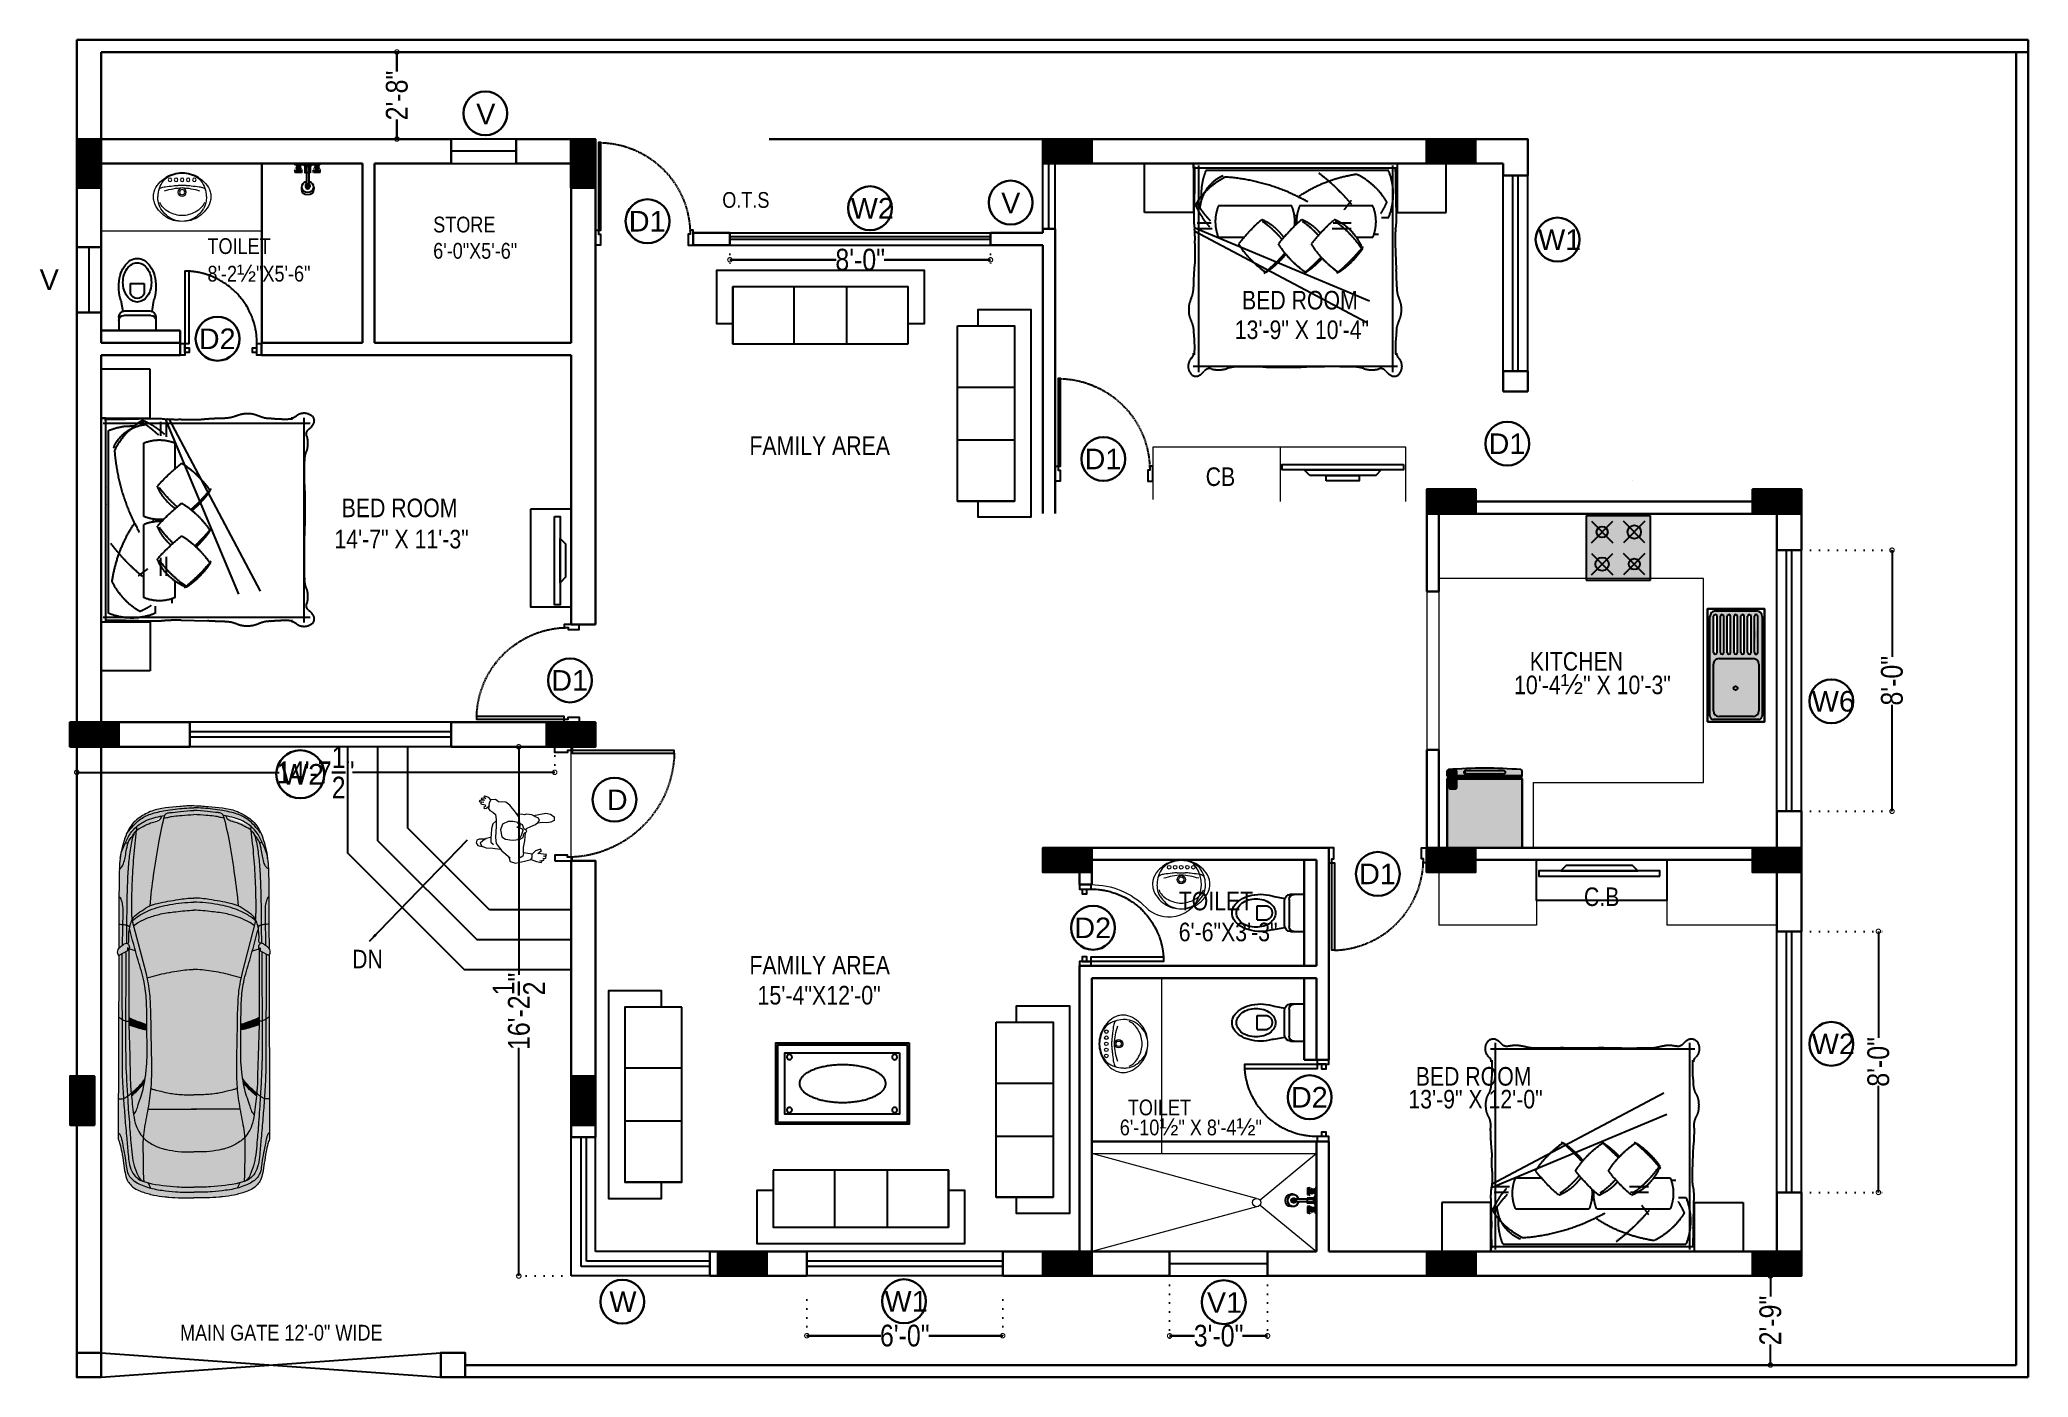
# Model space of a CAD drawing. Extents: x -454308 to 890911, y -14103 to 1343694.
# Drawn here: x 197434 to 198165, y 656380 to 656871 of the extents above; entities that cross this region are included whole.
import ezdxf
from ezdxf.lldxf.tags import DXFTag

# ---------------------------------------------------------------- set-up
doc = ezdxf.new("R2010")
doc.units = 0
doc.header["$MEASUREMENT"] = 0
doc.header["$PDMODE"] = 32
doc.linetypes.add('DOT2', pattern=[3.175, 0, -3.175])
for name, color, linetype, lineweight in [('252', 252, 'Continuous', 9), ('253', 253, 'Continuous', 9), ('A-Wall', 7, 'Continuous', 30), ('HATCH', 8, 'Continuous', 20), ('Layer3', 170, 'Continuous', 13), ('Mobiliario', 7, 'Continuous', 9), ('P-SANIT', 53, 'Continuous', 9), ('PERSONAS', 7, 'Continuous', 0), ('sill', 32, 'Continuous', 25), ('Text', 55, 'Continuous', 25), ('TILE', 252, 'Continuous', 0), ('wall', 1, 'Continuous', 30), ('WINDOW', 147, 'Continuous', 25)]:
    doc.layers.add(name, color=color, linetype=linetype, lineweight=lineweight)
for name, color, linetype in [('A-Door', 144, 'Continuous'), ('ELE', 7, 'Continuous'), ('FUR', 250, 'Continuous'), ('FURN', 250, 'Continuous'), ('FURNITURE', 250, 'Continuous'), ('PERSONA', 7, 'Continuous'), ('walls', 7, 'Continuous')]:
    doc.layers.add(name, color=color, linetype=linetype)
doc.styles.add('AA_03.50', font='ARIALN.TTF', dxfattribs={"height": 8})
doc.styles.add('jag', font='arial.ttf')
doc.styles.get("Standard").update_dxf_attribs({"font": 'stylu.ttf', "height": 7})
tags = doc.linetypes.add('DASHED', pattern=[0.75, 0.5, -0.25]).pattern_tags.tags
tags[6:7] = [DXFTag(74, 4), DXFTag(75, 0), DXFTag(340, '0'), DXFTag(46, 1.0), DXFTag(50, 0.0), DXFTag(44, 0.0), DXFTag(45, 0.0)]
tags[4:5] = [DXFTag(74, 4), DXFTag(75, 0), DXFTag(340, '0'), DXFTag(46, 1.0), DXFTag(50, 0.0), DXFTag(44, 0.0), DXFTag(45, 0.0)]
doc.dimstyles.new('AA_03.50', dxfattribs={"dimtxt": 9, "dimasz": 3.25, "dimexe": 1.75, "dimexo": 3.375, "dimgap": 0.09, "dimtad": 0, "dimdec": 0, "dimzin": 3, "dimdsep": 46, "dimlunit": 4, "dimtxsty": 'AA_03.50', "dimblk": 'DOTSMALL', "dimcen": 0.09, "dimclre": 7, "dimadec": 0, "dimazin": 0, "dimtfac": 1, "dimtdec": 0, "dimtofl": 0, "dimtmove": 0, "dimatfit": 3, "dimfxl": 1, "dimtolj": 1, "dimtzin": 0, "dimlwd": -1, "dimarcsym": 0})

msp = doc.modelspace()

# ---------------------------------------------------------------- texts
at = {"layer": 'A-Wall', "char_height": 5.79452, "attachment_point": 4}
for s, insert, width in [('{\\fArial Narrow|b0|i0|c1|p15;O.T.S}', (197685.006, 656812.541), 29.58904), ('{\\fArial Narrow|b0|i0|c1|p15;MAIN GATE 12\'-0" WIDE}', (197485.654, 656396.018), 124.27397)]:
    msp.add_mtext(s, dxfattribs=dict(at, insert=insert, width=width))
at = {"layer": 'Text', "width": 212.54385, "attachment_point": 1, "style": 'jag'}
for s, insert, char_height in [('V{\\H0.8193x; }^I', (197594.54, 656847.967), 7.57161), ('V{\\H0.8193x; }^I', (197787.551, 656815.281), 7.57161), ('D1{\\H0.8193x; }^I', (197650.646, 656808.544), 7.57161), ('W2{\\H0.8193x; }^I', (197732.243, 656813.315), 7.57161), ('W1{\\H0.8193x; }^I', (197984.954, 656801.796), 7.57161), ('V{\\H0.8193x; }^I', (197434.032, 656787.043), 7.57161), ('D2{\\H0.8193x; }^I', (197492.556, 656765.303), 7.57161), ('D1{\\H0.8193x; }^I', (197966.752, 656726.731), 7.57161), ('D1{\\H0.8193x; }^I', (197818.215, 656721.12), 7.57161), ('D1{\\H0.8193x; }^I', (197622.119, 656639.692), 7.57161), ('W6{\\H0.8193x; }^I', (198085.584, 656632.024), 7.57161), ('W2{\\H0.8193x; }^I', (197522.738, 656605.178), 7.57161), ('D^I', (197642.575, 656595.786), 7.5716), ('D1{\\H0.8193x; }^I', (197919.154, 656568.543), 7.57161), ('D2{\\H0.8193x; }^I', (197814.437, 656548.722), 7.57161), ('W2{\\H0.8193x; }^I', (198085.584, 656506.055), 7.57161), ('D2{\\H0.8193x; }^I', (197894.09, 656486.413), 7.57161), ('W{\\H0.8193x; }^I', (197643.511, 656411.254), 7.57161), ('W1{\\H0.8193x; }^I', (197744.655, 656411.417), 7.57161), ('V1{\\H0.8193x; }^I', (197863.189, 656410.938), 7.57161)]:
    msp.add_mtext(s, dxfattribs=dict(at, insert=insert, char_height=char_height))
at = {"layer": 'Text', "attachment_point": 4}
for s, insert, char_height, width in [('{\\fArial Narrow|b0|i0|c0|p15;STORE\\P6\'-0"X5\'-6"}', (197578.733, 656798.666), 5.79452, 35.50685), ('{\\fArial Narrow|b0|i0|c0|p15;TOILET\\P8\'-2\\fStylus BT|b0|i0|c0|p34;\\H1.0833x;½\\fArial Narrow|b0|i0|c0|p15;\\H0.92311x;"X5\'-6"}', (197495.733, 656790.49), 5.79452, 97.15537), ('{\\fArial Narrow|b0|i0|c1|p15;BED ROOM}', (197876.1, 656775.668), 6.82192, 55.60274), ('{\\fArial Narrow|b0|i0|c0|p15;13\'-9" X 10\'-4"}', (197873.429, 656764.803), 6.82192, 104.30137), ('{\\fArial Narrow|b0|i0|c0|p15;FAMILY AREA}', (197694.992, 656722.23), 6.82192, 90.41096), ('{\\fArial Narrow|b0|i0|c0|p15;CB}', (197862.744, 656710.773), 6.82192, 104.30137), ('{\\fArial Narrow|b0|i0|c1|p15;BED ROOM}', (197545.087, 656699.291), 6.82192, 55.64384), ('{\\fArial Narrow|b0|i0|c0|p15;14\'-7" X 11\'-3"}', (197542.415, 656687.828), 6.82192, 104.30137), ('{\\fArial Narrow|b0|i0|c1|p15;KITCHEN}', (197981.893, 656642.877), 6.82192, 48.65753), ('{\\fArial Narrow|b0|i0|c0|p15;10\'-4\\fStylus BT|b0|i0|c0|p34;\\H1.0833x;½\\fArial Narrow|b0|i0|c0|p15;\\H0.92311x;" X 10\'-3"}', (197976.14, 656634.493), 6.821918, 104.30137), ('{\\fArial Narrow|b0|i0|c1|p15;C.B}', (198001.824, 656556.309), 6.82192, 104.30137), ('{\\fArial Narrow|b0|i0|c0|p15;TOILET\\P6\'-6"X3\'-3"}', (197852.831, 656549.041), 6.82192, 90.41096), ('{\\fArial Narrow|b0|i0|c0|p15;DN}', (197548.92, 656533.446), 6.82192, 104.30137), ('{\\fArial Narrow|b0|i0|c0|p15;FAMILY AREA}', (197694.992, 656531.181), 6.82192, 90.41096), ('{\\fArial Narrow|b0|i0|c0|p15;15\'-4"X12\'-0"}', (197697.968, 656520.109), 6.86301, 90.36986), ('{\\fArial Narrow|b0|i0|c1|p15;BED ROOM}', (197939.979, 656490.273), 6.82192, 55.60274), ('{\\fArial Narrow|b0|i0|c0|p15;13\'-9" X 12\'-0"}', (197937.266, 656481.889), 6.82192, 104.30137), ('{\\fArial Narrow|b0|i0|c1|p15;TOILET}', (197834.123, 656478.839), 5.79452, 35.50685), ('{\\fArial Narrow|b0|i0|c0|p15;6\'-10\\fStylus BT|b0|i0|c0|p34;\\H1.0833x;½\\fArial Narrow|b0|i0|c0|p15;\\H0.92311x;" X 8\'-4\\fStylus BT|b0|i0|c0|p34;\\H1.0833x;½\\fArial Narrow|b0|i0|c0|p15;\\H0.92311x;"}', (197831.158, 656471.73), 5.794521, 76.93151)]:
    msp.add_mtext(s, dxfattribs=dict(at, insert=insert, char_height=char_height, width=width))

# ---------------------------------------------------------------- blocks, each defined once
blk = doc.blocks.new('rtrttet')
at = {"layer": 'FURN', "ltscale": 5}
h = blk.add_hatch(color=252, dxfattribs=at)
h.set_gradient(color1=(132, 132, 132), rotation=90, one_color=1, tint=1, name='CURVED')
edge = h.paths.add_edge_path(flags=16)
edge.add_line((50990.56, -3347.33), (50990.56, -3359.91))
edge.add_arc((50991.15, -3359.91), 0.591, 180, 360)
edge.add_line((50991.74, -3359.91), (50991.74, -3347.33))
edge.add_arc((50991.15, -3347.33), 0.591, 0, 180)
edge = h.paths.add_edge_path(flags=16)
edge.add_line((50992.92, -3347.33), (50992.92, -3359.91))
edge.add_arc((50993.51, -3359.91), 0.591, 180, 360)
edge.add_line((50994.1, -3359.91), (50994.1, -3347.33))
edge.add_arc((50993.51, -3347.33), 0.591, 0, 180)
edge = h.paths.add_edge_path(flags=16)
edge.add_line((50995.29, -3347.33), (50995.29, -3359.91))
edge.add_arc((50995.88, -3359.91), 0.591, 180, 360)
edge.add_line((50996.47, -3359.91), (50996.47, -3347.33))
edge.add_arc((50995.88, -3347.33), 0.591, 0, 180)
edge = h.paths.add_edge_path(flags=16)
edge.add_line((50997.65, -3347.33), (50997.65, -3359.91))
edge.add_arc((50998.24, -3359.91), 0.591, 180, 360)
edge.add_line((50998.83, -3359.91), (50998.83, -3347.33))
edge.add_arc((50998.24, -3347.33), 0.591, 0, 180)
edge = h.paths.add_edge_path(flags=16)
edge.add_line((50989.38, -3347.33), (50989.38, -3359.91))
edge.add_arc((50988.79, -3359.91), 0.591, -180, 0, ccw=False)
edge.add_line((50988.2, -3359.91), (50988.2, -3347.33))
edge.add_arc((50988.79, -3347.33), 0.591, 0, 180, ccw=False)
edge = h.paths.add_edge_path(flags=16)
edge.add_line((50987.02, -3347.33), (50987.02, -3359.91))
edge.add_arc((50986.42, -3359.91), 0.591, -180, 0, ccw=False)
edge.add_line((50985.83, -3359.91), (50985.83, -3347.33))
edge.add_arc((50986.42, -3347.33), 0.591, 0, 180, ccw=False)
edge = h.paths.add_edge_path()
edge.add_line((51000.1, -3325.31), (51000.1, -3359.79))
edge.add_arc((50998.13, -3359.79), 1.97, -90, 0, ccw=False)
edge.add_line((50998.13, -3361.76), (50983.95, -3361.76))
edge.add_arc((50983.95, -3359.79), 1.97, 180, 270, ccw=False)
edge.add_line((50981.98, -3359.79), (50981.98, -3325.31))
edge.add_arc((50983.16, -3325.31), 1.18, 90, 180, ccw=False)
edge.add_line((50983.16, -3324.13), (50998.92, -3324.13))
edge.add_arc((50998.92, -3325.31), 1.18, 0, 90, ccw=False)
edge = h.paths.add_edge_path(flags=16)
edge.add_line((50984.65, -3347.33), (50984.65, -3359.91))
edge.add_arc((50984.08, -3347.31), 0.575, 358.41566, 541.58434)
edge.add_arc((50984.08, -3359.93), 0.575, 178.41566, 361.58434)
edge.add_line((50983.5, -3347.34), (50983.5, -3359.91))
h = blk.add_hatch(color=252, dxfattribs=at)
h.set_gradient(color1=(132, 132, 132), rotation=90, one_color=1, tint=1, name='CURVED')
edge = h.paths.add_edge_path()
edge.add_line((50999.22, -3327.1), (50999.22, -3343.25))
edge.add_arc((50997.25, -3343.25), 1.97, -90, 0, ccw=False)
edge.add_line((50997.25, -3345.22), (50985.43, -3345.22))
edge.add_arc((50985.43, -3343.25), 1.97, 180, 270, ccw=False)
edge.add_line((50983.46, -3343.25), (50983.46, -3327.1))
edge.add_arc((50985.43, -3327.1), 1.97, 90, 180, ccw=False)
edge.add_line((50985.43, -3325.13), (50997.25, -3325.13))
edge.add_arc((50997.25, -3327.1), 1.97, 0, 90, ccw=False)
at = {"layer": 'ELE'}
blk.add_lwpolyline([(51000.89, -3323.34), (50981.19, -3323.34), (50981.19, -3362.54), (51000.89, -3362.54)], close=True, dxfattribs=at)
blk.add_circle((50991.2, -3334.97), 0.679, dxfattribs=at)
at = {"layer": 'FURN'}
for p, q in [((50981.19, -3323.34), (51000.89, -3323.34)), ((50981.19, -3362.54), (50981.19, -3323.34)), ((50983.16, -3324.13), (50998.92, -3324.13)), ((51000.89, -3323.34), (51000.89, -3362.54)), ((50981.98, -3359.79), (50981.98, -3325.31)), ((50983.16, -3343.25), (50983.16, -3327.1)), ((50983.16, -3343.25), (50983.16, -3327.1)), ((50985.13, -3325.13), (50996.95, -3325.13)), ((50985.13, -3325.13), (50996.95, -3325.13)), ((50998.92, -3327.1), (50998.92, -3343.25)), ((50998.92, -3327.1), (50998.92, -3343.25)), ((51000.1, -3325.31), (51000.1, -3359.79)), ((50983.5, -3347.34), (50983.5, -3359.91)), ((50996.95, -3345.22), (50985.13, -3345.22)), ((50996.95, -3345.22), (50985.13, -3345.22)), ((51000.89, -3362.54), (50981.19, -3362.54)), ((50998.13, -3361.76), (50983.95, -3361.76))]:
    blk.add_line(p, q, dxfattribs=at)
at = {"layer": 'FURN', "color": 0}
for p, q in [((50984.65, -3347.33), (50984.65, -3359.91)), ((50985.83, -3347.33), (50985.83, -3359.91)), ((50987.02, -3347.33), (50987.02, -3359.91)), ((50988.2, -3347.33), (50988.2, -3359.91)), ((50989.38, -3347.33), (50989.38, -3359.91)), ((50990.56, -3347.33), (50990.56, -3359.91)), ((50991.74, -3347.33), (50991.74, -3359.91)), ((50992.92, -3347.33), (50992.92, -3359.91)), ((50994.1, -3347.33), (50994.1, -3359.91)), ((50995.29, -3347.33), (50995.29, -3359.91)), ((50996.47, -3347.33), (50996.47, -3359.91)), ((50997.65, -3347.33), (50997.65, -3359.91)), ((50998.83, -3347.33), (50998.83, -3359.91))]:
    blk.add_line(p, q, dxfattribs=at)
at = {"layer": 'FURN'}
for centre, radius, start, end in [((50983.16, -3325.31), 1.18, 90, 180), ((50998.92, -3325.31), 1.18, 0, 90), ((50985.13, -3327.1), 1.97, 90, 180), ((50985.13, -3327.1), 1.97, 90, 180), ((50996.95, -3327.1), 1.97, 0, 90), ((50996.95, -3327.1), 1.97, 0, 90), ((50985.13, -3343.25), 1.97, 180, 270), ((50985.13, -3343.25), 1.97, 180, 270), ((50996.95, -3343.25), 1.97, 270, 0), ((50996.95, -3343.25), 1.97, 270, 0), ((50984.08, -3347.31), 0.575, 358.41566, 181.58434), ((50986.42, -3347.33), 0.591, 0, 180), ((50988.79, -3347.33), 0.591, 0, 180), ((50991.15, -3347.33), 0.591, 0, 180), ((50993.51, -3347.33), 0.591, 0, 180), ((50995.88, -3347.33), 0.591, 0, 180), ((50998.24, -3347.33), 0.591, 0, 180), ((50983.95, -3359.79), 1.97, 180, 270), ((50984.08, -3359.93), 0.575, 178.41566, 1.58434), ((50986.42, -3359.91), 0.591, 180, 0), ((50988.79, -3359.91), 0.591, 180, 0), ((50991.15, -3359.91), 0.591, 180, 0), ((50993.51, -3359.91), 0.591, 180, 0), ((50995.88, -3359.91), 0.591, 180, 0), ((50998.24, -3359.91), 0.591, 180, 0), ((50998.13, -3359.79), 1.97, 270, 0)]:
    blk.add_arc(centre, radius, start, end, dxfattribs=at)
blk = doc.blocks.new('A$C2FF36649')
at = {"layer": 'FURN', "ltscale": 5}
h = blk.add_hatch(color=252, dxfattribs=at)
h.set_gradient(color1=(132, 132, 132), rotation=90, one_color=1, tint=1, name='CYLINDER')
h.paths.add_polyline_path([(23.63, 0), (23.63, 23.63), (0, 23.63), (0, 0)])
at = {"layer": 'FURN'}
for p, q in [((23.63, 23.63), (0, 23.63)), ((0, 23.63), (0, 0)), ((23.63, 0), (23.63, 23.63)), ((1.97, 13.78), (9.85, 21.66)), ((1.97, 21.66), (9.85, 13.78)), ((21.66, 21.66), (13.78, 13.78)), ((21.66, 13.78), (13.78, 21.66)), ((1.97, 1.97), (9.85, 9.85)), ((1.97, 9.85), (9.85, 1.97)), ((21.66, 1.97), (13.78, 9.85)), ((21.66, 9.85), (13.78, 1.97)), ((0, 0), (23.63, 0))]:
    blk.add_line(p, q, dxfattribs=at)
for centre, radius in [((5.91, 17.72), 2.03), ((17.72, 17.72), 2.46), ((5.91, 5.91), 2.46), ((17.72, 5.91), 2.03)]:
    blk.add_circle(centre, radius, dxfattribs=at)
blk = doc.blocks.new('Auto2')
at = {"layer": '252'}
h = blk.add_hatch(color=256, dxfattribs=at)
edge = h.paths.add_edge_path()
edge.add_spline(control_points=[(483.085, 771.15), (483.085, 771.059), (483.104, 770.886), (483.157, 770.673), (483.227, 770.529), (483.276, 770.468), (483.297, 770.444)], knot_values=[0, 0, 0, 0, 0.270006, 0.508907, 0.645256, 0.740032, 0.740032, 0.740032, 0.740032], degree=3, periodic=0)
edge.add_line((483.297, 770.444), (483.353, 770.459))
edge.add_spline(control_points=[(483.353, 770.459), (483.337, 770.479), (483.301, 770.534), (483.256, 770.638), (483.212, 770.78), (483.191, 770.954), (483.176, 771.081), (483.176, 771.15)], knot_values=[0, 0, 0, 0, 0.070892, 0.192585, 0.334846, 0.507281, 0.710993, 0.710993, 0.710993, 0.710993], degree=3, periodic=0)
edge.add_spline(control_points=[(483.176, 771.15), (483.176, 771.219), (483.191, 771.346), (483.212, 771.521), (483.256, 771.663), (483.301, 771.767), (483.337, 771.822), (483.353, 771.842)], knot_values=[0, 0, 0, 0, 0.203711, 0.376147, 0.518408, 0.640101, 0.710993, 0.710993, 0.710993, 0.710993], degree=3, periodic=0)
edge.add_line((483.353, 771.842), (483.297, 771.857))
edge.add_spline(control_points=[(483.297, 771.857), (483.276, 771.833), (483.227, 771.771), (483.157, 771.628), (483.104, 771.414), (483.085, 771.242), (483.085, 771.15)], knot_values=[0, 0, 0, 0, 0.094776, 0.231124, 0.470026, 0.740032, 0.740032, 0.740032, 0.740032], degree=3, periodic=0)
edge = h.paths.add_edge_path()
edge.add_spline(control_points=[(483.297, 770.444), (483.276, 770.468), (483.227, 770.529), (483.157, 770.673), (483.104, 770.886), (483.085, 771.059), (483.085, 771.15)], knot_values=[0, 0, 0, 0, 0.094776, 0.231124, 0.470026, 0.740032, 0.740032, 0.740032, 0.740032], degree=3, periodic=0)
edge.add_spline(control_points=[(483.085, 771.15), (483.085, 771.242), (483.104, 771.414), (483.157, 771.628), (483.227, 771.771), (483.276, 771.833), (483.297, 771.857)], knot_values=[0, 0, 0, 0, 0.270006, 0.508907, 0.645256, 0.740032, 0.740032, 0.740032, 0.740032], degree=3, periodic=0)
edge.add_spline(control_points=[(483.297, 771.857), (483.293, 771.857), (483.289, 771.857), (483.286, 771.858)], knot_values=[0, 0, 0, 0, 0.011219, 0.011219, 0.011219, 0.011219], degree=3, periodic=0)
edge.add_spline(control_points=[(483.286, 771.858), (483.269, 771.849), (483.227, 771.819), (483.181, 771.744), (483.122, 771.663), (483.084, 771.517), (483.056, 771.349), (483.036, 771.209), (483.036, 771.15)], knot_values=[0.253705, 0.253705, 0.253705, 0.253705, 0.30939, 0.405348, 0.511507, 0.603349, 0.843635, 1.017671, 1.017671, 1.017671, 1.017671], degree=3, periodic=0)
edge.add_spline(control_points=[(483.036, 771.15), (483.036, 771.091), (483.056, 770.951), (483.084, 770.783), (483.122, 770.638), (483.181, 770.557), (483.227, 770.482), (483.269, 770.452), (483.286, 770.443)], knot_values=[0.253705, 0.253705, 0.253705, 0.253705, 0.427741, 0.668027, 0.759869, 0.866028, 0.961986, 1.017671, 1.017671, 1.017671, 1.017671], degree=3, periodic=0)
edge.add_spline(control_points=[(483.286, 770.443), (483.289, 770.444), (483.293, 770.444), (483.297, 770.444)], knot_values=[0, 0, 0, 0, 0.011219, 0.011219, 0.011219, 0.011219], degree=3, periodic=0)
h = blk.add_hatch(color=256, dxfattribs=at)
edge = h.paths.add_edge_path()
edge.add_spline(control_points=[(483.618, 771.896), (483.607, 771.885), (483.574, 771.887), (483.554, 771.912), (483.553, 771.923)], knot_values=[0.190068, 0.190068, 0.190068, 0.190068, 0.233733, 0.268184, 0.268184, 0.268184, 0.268184], degree=3, periodic=0)
edge.add_spline(control_points=[(483.553, 771.923), (483.552, 771.915), (483.554, 771.899), (483.539, 771.896), (483.535, 771.895)], knot_values=[0, 0, 0, 0, 0.022741, 0.037175, 0.037175, 0.037175, 0.037175], degree=3, periodic=0)
edge.add_spline(control_points=[(483.535, 771.895), (483.507, 771.895), (483.458, 771.897), (483.409, 771.891), (483.388, 771.887)], knot_values=[0, 0, 0, 0, 0.082256, 0.146979, 0.146979, 0.146979, 0.146979], degree=3, periodic=0)
edge.add_spline(control_points=[(483.388, 771.887), (483.473, 771.865), (483.557, 771.843), (483.641, 771.82)], knot_values=[1.91274, 1.91274, 1.91274, 1.91274, 2.1744, 2.1744, 2.1744, 2.1744], degree=3, periodic=0)
edge.add_line((483.641, 771.82), (483.618, 771.896))
edge = h.paths.add_edge_path()
edge.add_line((483.639, 771.909), (483.694, 772.01))
edge.add_spline(control_points=[(483.694, 772.01), (483.687, 772.015), (483.663, 772.03), (483.608, 772.018), (483.585, 771.969), (483.541, 771.929), (483.574, 771.887), (483.607, 771.885), (483.618, 771.896)], knot_values=[0, 0, 0, 0, 0.024864, 0.084627, 0.136247, 0.190068, 0.22452, 0.268184, 0.268184, 0.268184, 0.268184], degree=3, periodic=0)
edge.add_line((483.618, 771.896), (483.605, 771.909))
edge.add_line((483.605, 771.909), (483.639, 771.909))
edge = h.paths.add_edge_path()
edge.add_spline(control_points=[(483.553, 770.378), (483.554, 770.389), (483.574, 770.414), (483.607, 770.416), (483.618, 770.405)], knot_values=[0.190068, 0.190068, 0.190068, 0.190068, 0.22452, 0.268184, 0.268184, 0.268184, 0.268184], degree=3, periodic=0)
edge.add_line((483.618, 770.405), (483.641, 770.481))
edge.add_spline(control_points=[(483.641, 770.481), (483.557, 770.458), (483.473, 770.436), (483.388, 770.413)], knot_values=[1.91274, 1.91274, 1.91274, 1.91274, 2.1744, 2.1744, 2.1744, 2.1744], degree=3, periodic=0)
edge.add_spline(control_points=[(483.388, 770.413), (483.409, 770.41), (483.458, 770.404), (483.507, 770.406), (483.535, 770.406)], knot_values=[0, 0, 0, 0, 0.064723, 0.146979, 0.146979, 0.146979, 0.146979], degree=3, periodic=0)
edge.add_spline(control_points=[(483.535, 770.406), (483.539, 770.405), (483.554, 770.402), (483.552, 770.386), (483.553, 770.378)], knot_values=[0, 0, 0, 0, 0.014433, 0.037175, 0.037175, 0.037175, 0.037175], degree=3, periodic=0)
edge = h.paths.add_edge_path()
edge.add_spline(control_points=[(483.618, 770.405), (483.607, 770.416), (483.574, 770.414), (483.541, 770.371), (483.585, 770.332), (483.608, 770.283), (483.663, 770.271), (483.687, 770.286), (483.694, 770.291)], knot_values=[0, 0, 0, 0, 0.043664, 0.078116, 0.131937, 0.183557, 0.24332, 0.268184, 0.268184, 0.268184, 0.268184], degree=3, periodic=0)
edge.add_line((483.694, 770.291), (483.639, 770.392))
edge.add_line((483.639, 770.392), (483.605, 770.392))
edge.add_line((483.605, 770.392), (483.618, 770.405))
h = blk.add_hatch(color=256, dxfattribs=at)
edge = h.paths.add_edge_path()
edge.add_spline(control_points=[(484.404, 771.896), (484.421, 771.867), (484.444, 771.796), (484.475, 771.728), (484.481, 771.689)], knot_values=[0.000206, 0.000206, 0.000206, 0.000206, 0.100035, 0.218103, 0.218103, 0.218103, 0.218103], degree=3, periodic=0)
edge.add_spline(control_points=[(484.481, 771.689), (484.502, 771.689), (484.523, 771.689), (484.543, 771.688)], knot_values=[0.995727, 0.995727, 0.995727, 0.995727, 1.058052, 1.058052, 1.058052, 1.058052], degree=3, periodic=0)
edge.add_spline(control_points=[(484.543, 771.688), (484.543, 771.698), (484.539, 771.735), (484.516, 771.804), (484.5, 771.865), (484.487, 771.895)], knot_values=[0, 0, 0, 0, 0.69633, 2.879629, 5.408215, 5.408215, 5.408215, 5.408215], degree=3, periodic=0)
edge.add_line((484.487, 771.895), (484.483, 771.896))
edge.add_line((484.483, 771.896), (484.404, 771.896))
h = blk.add_hatch(color=256, dxfattribs=at)
edge = h.paths.add_edge_path()
edge.add_spline(control_points=[(485.271, 771.868), (485.271, 771.868), (485.222, 771.809), (485.167, 771.753), (485.105, 771.709)], knot_values=[0.165363, 0.165363, 0.165363, 0.165363, 0.16725, 0.393887, 0.393887, 0.393887, 0.393887], degree=3, periodic=0)
edge.add_spline(control_points=[(485.105, 771.709), (485.12, 771.711), (485.136, 771.714), (485.151, 771.717)], knot_values=[0.38648, 0.38648, 0.38648, 0.38648, 0.433281, 0.433281, 0.433281, 0.433281], degree=3, periodic=0)
edge.add_spline(control_points=[(485.151, 771.717), (485.186, 771.744), (485.236, 771.794), (485.283, 771.845), (485.299, 771.865)], knot_values=[0, 0, 0, 0, 3.403135, 5.271297, 5.271297, 5.271297, 5.271297], degree=3, periodic=0)
edge.add_spline(control_points=[(485.299, 771.865), (485.29, 771.866), (485.281, 771.867), (485.272, 771.868), (485.271, 771.868)], knot_values=[0.430565, 0.430565, 0.430565, 0.430565, 0.456692, 0.458081, 0.458081, 0.458081, 0.458081], degree=3, periodic=0)
h = blk.add_hatch(color=256, dxfattribs=at)
edge = h.paths.add_edge_path()
edge.add_spline(control_points=[(484.481, 770.612), (484.475, 770.573), (484.444, 770.505), (484.421, 770.434), (484.404, 770.405)], knot_values=[0.000206, 0.000206, 0.000206, 0.000206, 0.118274, 0.218103, 0.218103, 0.218103, 0.218103], degree=3, periodic=0)
edge.add_line((484.404, 770.405), (484.483, 770.405))
edge.add_line((484.483, 770.405), (484.487, 770.405))
edge.add_spline(control_points=[(484.487, 770.405), (484.5, 770.436), (484.516, 770.497), (484.539, 770.565), (484.543, 770.603), (484.543, 770.612)], knot_values=[0, 0, 0, 0, 2.528586, 4.711885, 5.408215, 5.408215, 5.408215, 5.408215], degree=3, periodic=0)
edge.add_spline(control_points=[(484.543, 770.612), (484.523, 770.612), (484.502, 770.612), (484.481, 770.612)], knot_values=[0.995727, 0.995727, 0.995727, 0.995727, 1.058052, 1.058052, 1.058052, 1.058052], degree=3, periodic=0)
h = blk.add_hatch(color=256, dxfattribs=at)
edge = h.paths.add_edge_path()
edge.add_spline(control_points=[(485.105, 770.592), (485.167, 770.548), (485.222, 770.492), (485.271, 770.433), (485.271, 770.433)], knot_values=[0.165363, 0.165363, 0.165363, 0.165363, 0.392, 0.393887, 0.393887, 0.393887, 0.393887], degree=3, periodic=0)
edge.add_spline(control_points=[(485.271, 770.433), (485.272, 770.433), (485.281, 770.434), (485.29, 770.435), (485.299, 770.435)], knot_values=[0.430565, 0.430565, 0.430565, 0.430565, 0.431954, 0.458081, 0.458081, 0.458081, 0.458081], degree=3, periodic=0)
edge.add_spline(control_points=[(485.299, 770.435), (485.283, 770.456), (485.236, 770.507), (485.186, 770.557), (485.151, 770.584)], knot_values=[0, 0, 0, 0, 1.868162, 5.271297, 5.271297, 5.271297, 5.271297], degree=3, periodic=0)
edge.add_spline(control_points=[(485.151, 770.584), (485.136, 770.587), (485.12, 770.59), (485.105, 770.592)], knot_values=[0.38648, 0.38648, 0.38648, 0.38648, 0.433281, 0.433281, 0.433281, 0.433281], degree=3, periodic=0)
at = {"layer": '253'}
h = blk.add_hatch(color=256, dxfattribs=at)
edge = h.paths.add_edge_path()
edge.add_spline(control_points=[(482.093, 771.486), (482.101, 771.552), (482.127, 771.668), (482.205, 771.798), (482.3, 771.888), (482.428, 771.942), (482.525, 771.992), (482.584, 771.993)], knot_values=[0, 0, 0, 0, 0.197817, 0.342373, 0.445046, 0.580284, 0.757541, 0.757541, 0.757541, 0.757541], degree=3, periodic=0)
edge.add_spline(control_points=[(482.584, 771.993), (482.541, 771.992), (482.463, 771.972), (482.349, 771.943), (482.253, 771.9), (482.169, 771.846), (482.1, 771.753), (482.005, 771.587), (481.995, 771.366), (481.979, 771.205), (481.979, 771.15)], knot_values=[0, 0, 0, 0, 0.129764, 0.239532, 0.34962, 0.445079, 0.534127, 0.688061, 1.006704, 1.167094, 1.167094, 1.167094, 1.167094], degree=3, periodic=0)
edge.add_spline(control_points=[(481.979, 771.15), (481.979, 771.096), (481.995, 770.935), (482.005, 770.714), (482.1, 770.547), (482.169, 770.455), (482.253, 770.401), (482.349, 770.357), (482.463, 770.329), (482.541, 770.309), (482.584, 770.308)], knot_values=[0, 0, 0, 0, 0.16039, 0.479033, 0.632967, 0.722015, 0.817474, 0.927562, 1.03733, 1.167094, 1.167094, 1.167094, 1.167094], degree=3, periodic=0)
edge.add_spline(control_points=[(482.584, 770.308), (482.525, 770.309), (482.428, 770.359), (482.3, 770.413), (482.205, 770.503), (482.127, 770.633), (482.101, 770.749), (482.093, 770.815)], knot_values=[0, 0, 0, 0, 0.177257, 0.312495, 0.415168, 0.559724, 0.757541, 0.757541, 0.757541, 0.757541], degree=3, periodic=0)
edge.add_spline(control_points=[(482.093, 770.815), (482.083, 770.817), (482.063, 770.836), (482.056, 770.902), (482.048, 771.006), (482.033, 771.099), (482.033, 771.15)], knot_values=[0, 0, 0, 0, 0.031475, 0.070206, 0.191575, 0.343935, 0.343935, 0.343935, 0.343935], degree=3, periodic=0)
edge.add_spline(control_points=[(482.033, 771.15), (482.033, 771.202), (482.048, 771.294), (482.056, 771.399), (482.063, 771.465), (482.083, 771.484), (482.093, 771.486)], knot_values=[0, 0, 0, 0, 0.152359, 0.273729, 0.312459, 0.343935, 0.343935, 0.343935, 0.343935], degree=3, periodic=0)
h = blk.add_hatch(color=256, dxfattribs=at)
edge = h.paths.add_edge_path()
edge.add_spline(control_points=[(486.467, 771.15), (486.467, 771.247), (486.471, 771.343), (486.459, 771.439)], knot_values=[0, 0, 0, 0, 0.283488, 0.283488, 0.283488, 0.283488], degree=3, periodic=0)
edge.add_spline(control_points=[(486.459, 771.439), (486.458, 771.452), (486.455, 771.51), (486.437, 771.614), (486.407, 771.726), (486.37, 771.817), (486.323, 771.875), (486.26, 771.921), (486.173, 771.94), (486.065, 771.957), (485.953, 771.972), (485.862, 771.995), (485.813, 772.007), (485.797, 772.017)], knot_values=[0, 0, 0, 0, 0.040105, 0.172128, 0.3078, 0.382926, 0.462803, 0.524084, 0.612835, 0.72416, 0.85631, 0.949102, 1.00577, 1.00577, 1.00577, 1.00577], degree=3, periodic=0)
edge.add_line((485.797, 772.017), (485.723, 772.017))
edge.add_spline(control_points=[(485.723, 772.017), (485.728, 772.007), (485.744, 771.994), (485.791, 771.976), (485.874, 771.964), (485.982, 771.94), (486.087, 771.926), (486.175, 771.915), (486.238, 771.88), (486.282, 771.827), (486.319, 771.761), (486.345, 771.685), (486.369, 771.601), (486.377, 771.544), (486.381, 771.512)], knot_values=[0, 0, 0, 0, 0.021921, 0.057212, 0.152254, 0.271887, 0.389401, 0.47101, 0.534634, 0.59867, 0.673312, 0.758696, 0.835134, 0.929373, 0.929373, 0.929373, 0.929373], degree=3, periodic=0)
edge.add_spline(control_points=[(486.381, 771.512), (486.391, 771.462), (486.401, 771.343), (486.404, 771.224), (486.404, 771.155)], knot_values=[0, 0, 0, 0, 0.150286, 0.35227, 0.35227, 0.35227, 0.35227], degree=3, periodic=0)
edge.add_spline(control_points=[(486.404, 771.155), (486.404, 771.077), (486.401, 770.958), (486.391, 770.838), (486.381, 770.789)], knot_values=[0, 0, 0, 0, 0.201984, 0.35227, 0.35227, 0.35227, 0.35227], degree=3, periodic=0)
edge.add_spline(control_points=[(486.381, 770.789), (486.377, 770.757), (486.369, 770.699), (486.345, 770.616), (486.319, 770.54), (486.282, 770.474), (486.238, 770.421), (486.175, 770.385), (486.087, 770.375), (485.982, 770.361), (485.874, 770.337), (485.791, 770.325), (485.744, 770.307), (485.728, 770.294), (485.725, 770.284)], knot_values=[0, 0, 0, 0, 0.094238, 0.170677, 0.256061, 0.330703, 0.394738, 0.458363, 0.539971, 0.657486, 0.777119, 0.87216, 0.907452, 0.929373, 0.929373, 0.929373, 0.929373], degree=3, periodic=0)
edge.add_line((485.725, 770.284), (485.797, 770.284))
edge.add_spline(control_points=[(485.797, 770.284), (485.813, 770.294), (485.862, 770.306), (485.953, 770.329), (486.065, 770.343), (486.173, 770.361), (486.26, 770.379), (486.323, 770.426), (486.37, 770.483), (486.407, 770.575), (486.437, 770.687), (486.455, 770.79), (486.458, 770.849), (486.459, 770.862)], knot_values=[0, 0, 0, 0, 0.056668, 0.14946, 0.28161, 0.392935, 0.481686, 0.542967, 0.622845, 0.69797, 0.833643, 0.965665, 1.00577, 1.00577, 1.00577, 1.00577], degree=3, periodic=0)
edge.add_spline(control_points=[(486.459, 770.862), (486.471, 770.958), (486.467, 771.054), (486.467, 771.15)], knot_values=[0, 0, 0, 0, 0.283488, 0.283488, 0.283488, 0.283488], degree=3, periodic=0)
h = blk.add_hatch(color=256, dxfattribs=at)
edge = h.paths.add_edge_path()
edge.add_line((485.454, 771.181), (485.454, 771.678))
edge.add_spline(control_points=[(485.454, 771.678), (485.401, 771.668), (485.321, 771.655), (485.239, 771.647), (485.212, 771.645)], knot_values=[1.326483, 1.326483, 1.326483, 1.326483, 1.487316, 1.571413, 1.571413, 1.571413, 1.571413], degree=3, periodic=0)
edge.add_spline(control_points=[(485.212, 771.645), (485.22, 771.633), (485.233, 771.593), (485.251, 771.518), (485.277, 771.405), (485.288, 771.278), (485.29, 771.188), (485.29, 771.15)], knot_values=[0.000795, 0.000795, 0.000795, 0.000795, 0.045101, 0.1212, 0.23085, 0.385263, 0.496208, 0.496208, 0.496208, 0.496208], degree=3, periodic=0)
edge.add_spline(control_points=[(485.29, 771.15), (485.29, 771.113), (485.288, 771.023), (485.277, 770.896), (485.251, 770.783), (485.233, 770.708), (485.22, 770.668), (485.212, 770.656)], knot_values=[0.000795, 0.000795, 0.000795, 0.000795, 0.11174, 0.266153, 0.375803, 0.451902, 0.496208, 0.496208, 0.496208, 0.496208], degree=3, periodic=0)
edge.add_spline(control_points=[(485.212, 770.656), (485.239, 770.654), (485.321, 770.646), (485.401, 770.633), (485.454, 770.623)], knot_values=[1.326483, 1.326483, 1.326483, 1.326483, 1.41058, 1.571413, 1.571413, 1.571413, 1.571413], degree=3, periodic=0)
edge.add_line((485.454, 770.623), (485.454, 771.181))
edge.add_line((485.454, 771.181), (485.454, 771.181))
at = {"layer": 'Mobiliario'}
h = blk.add_hatch(color=246, dxfattribs=at)
edge = h.paths.add_edge_path()
edge.add_spline(control_points=[(483.126, 770.645), (483.009, 770.653), (482.767, 770.685), (482.423, 770.739), (482.195, 770.785), (482.093, 770.815)], knot_values=[0, 0, 0, 0, 0.35138, 0.729766, 1.04714, 1.04714, 1.04714, 1.04714], degree=3, periodic=0)
edge.add_spline(control_points=[(482.093, 770.815), (482.083, 770.817), (482.063, 770.836), (482.056, 770.902), (482.048, 771.006), (482.033, 771.099), (482.033, 771.15)], knot_values=[0, 0, 0, 0, 0.031475, 0.070206, 0.191575, 0.343935, 0.343935, 0.343935, 0.343935], degree=3, periodic=0)
edge.add_spline(control_points=[(482.033, 771.15), (482.033, 771.202), (482.048, 771.294), (482.056, 771.399), (482.063, 771.465), (482.083, 771.484), (482.093, 771.486)], knot_values=[0, 0, 0, 0, 0.152359, 0.273729, 0.312459, 0.343935, 0.343935, 0.343935, 0.343935], degree=3, periodic=0)
edge.add_spline(control_points=[(482.093, 771.486), (482.101, 771.552), (482.127, 771.667), (482.187, 771.768), (482.218, 771.805)], knot_values=[0.41546, 0.41546, 0.41546, 0.41546, 0.613277, 0.757541, 0.757541, 0.757541, 0.757541], degree=3, periodic=0)
edge.add_spline(control_points=[(482.218, 771.805), (482.218, 771.805), (482.241, 771.832), (482.298, 771.885), (482.368, 771.916), (482.406, 771.934)], knot_values=[0.186965, 0.186965, 0.186965, 0.186965, 0.187258, 0.28993, 0.41546, 0.41546, 0.41546, 0.41546], degree=3, periodic=0)
edge.add_spline(control_points=[(482.406, 771.934), (482.409, 771.935), (482.467, 771.962), (482.525, 771.992), (482.584, 771.993)], knot_values=[0, 0, 0, 0, 0.009708, 0.186965, 0.186965, 0.186965, 0.186965], degree=3, periodic=0)
edge.add_spline(control_points=[(482.584, 771.993), (482.541, 771.992), (482.463, 771.972), (482.349, 771.943), (482.253, 771.9), (482.169, 771.846), (482.1, 771.753), (482.005, 771.587), (481.995, 771.366), (481.979, 771.205), (481.979, 771.15)], knot_values=[0, 0, 0, 0, 0.129764, 0.239532, 0.34962, 0.445079, 0.534127, 0.688061, 1.006704, 1.167094, 1.167094, 1.167094, 1.167094], degree=3, periodic=0)
edge.add_spline(control_points=[(481.979, 771.15), (481.979, 771.096), (481.995, 770.935), (482.005, 770.714), (482.1, 770.547), (482.169, 770.455), (482.253, 770.401), (482.349, 770.357), (482.463, 770.329), (482.541, 770.309), (482.584, 770.308)], knot_values=[0, 0, 0, 0, 0.16039, 0.479033, 0.632967, 0.722015, 0.817474, 0.927562, 1.03733, 1.167094, 1.167094, 1.167094, 1.167094], degree=3, periodic=0)
edge.add_spline(control_points=[(482.584, 770.308), (482.622, 770.3), (482.661, 770.299), (482.701, 770.298), (482.702, 770.298)], knot_values=[0, 0, 0, 0, 0.114897, 0.118509, 0.118509, 0.118509, 0.118509], degree=3, periodic=0)
edge.add_spline(control_points=[(482.702, 770.298), (482.809, 770.294), (483.02, 770.292), (483.231, 770.293), (483.336, 770.293)], knot_values=[0.118509, 0.118509, 0.118509, 0.118509, 0.437061, 0.752742, 0.752742, 0.752742, 0.752742], degree=3, periodic=0)
edge.add_spline(control_points=[(483.336, 770.293), (483.337, 770.307), (483.337, 770.32), (483.339, 770.334)], knot_values=[0.027209, 0.027209, 0.027209, 0.027209, 1.078739, 1.078739, 1.078739, 1.078739], degree=3, periodic=0)
edge.add_spline(control_points=[(483.339, 770.334), (483.339, 770.339), (483.34, 770.354), (483.342, 770.37), (483.344, 770.38)], knot_values=[1.078739, 1.078739, 1.078739, 1.078739, 1.462159, 2.202513, 2.202513, 2.202513, 2.202513], degree=3, periodic=0)
edge.add_spline(control_points=[(483.344, 770.38), (483.345, 770.385), (483.351, 770.4), (483.363, 770.41), (483.37, 770.417)], knot_values=[2.202513, 2.202513, 2.202513, 2.202513, 2.651105, 3.386321, 3.386321, 3.386321, 3.386321], degree=3, periodic=0)
edge.add_spline(control_points=[(483.37, 770.417), (483.37, 770.417), (483.345, 770.421), (483.316, 770.428), (483.289, 770.441), (483.286, 770.443)], knot_values=[0.164857, 0.164857, 0.164857, 0.164857, 0.165174, 0.241383, 0.253705, 0.253705, 0.253705, 0.253705], degree=3, periodic=0)
edge.add_spline(control_points=[(483.286, 770.443), (483.269, 770.452), (483.227, 770.482), (483.181, 770.557), (483.141, 770.613), (483.126, 770.645)], knot_values=[0.253705, 0.253705, 0.253705, 0.253705, 0.30939, 0.405348, 0.511507, 0.511507, 0.511507, 0.511507], degree=3, periodic=0)
h = blk.add_hatch(color=246, dxfattribs=at)
edge = h.paths.add_edge_path(flags=17)
edge.add_spline(control_points=[(482.093, 771.486), (482.195, 771.516), (482.423, 771.562), (482.767, 771.616), (483.009, 771.648), (483.126, 771.656)], knot_values=[0, 0, 0, 0, 0.317374, 0.69576, 1.04714, 1.04714, 1.04714, 1.04714], degree=3, periodic=0)
edge.add_spline(control_points=[(483.126, 771.656), (483.141, 771.688), (483.181, 771.744), (483.227, 771.819), (483.269, 771.849), (483.286, 771.858)], knot_values=[0.253705, 0.253705, 0.253705, 0.253705, 0.359865, 0.455823, 0.511507, 0.511507, 0.511507, 0.511507], degree=3, periodic=0)
edge.add_spline(control_points=[(483.286, 771.858), (483.2, 771.863), (483.012, 771.862), (482.721, 771.85), (482.466, 771.83), (482.313, 771.811), (482.263, 771.805)], knot_values=[0.011219, 0.011219, 0.011219, 0.011219, 0.269375, 0.574535, 0.885339, 1.036319, 1.036319, 1.036319, 1.036319], degree=3, periodic=0)
edge.add_spline(control_points=[(482.263, 771.805), (482.243, 771.785), (482.217, 771.729), (482.176, 771.654), (482.163, 771.592), (482.15, 771.557), (482.137, 771.531), (482.113, 771.521), (482.098, 771.52)], knot_values=[0.198629, 0.198629, 0.198629, 0.198629, 0.283171, 0.378033, 0.452327, 0.466781, 0.49026, 0.53472, 0.53472, 0.53472, 0.53472], degree=3, periodic=0)
edge.add_spline(control_points=[(482.218, 771.805), (482.187, 771.768), (482.127, 771.667), (482.101, 771.552), (482.093, 771.486)], knot_values=[0.41546, 0.41546, 0.41546, 0.41546, 0.559724, 0.757541, 0.757541, 0.757541, 0.757541], degree=3, periodic=0)
h = blk.add_hatch(color=253, dxfattribs=at)
edge = h.paths.add_edge_path()
edge.add_spline(control_points=[(482.263, 771.805), (482.274, 771.818), (482.307, 771.842), (482.348, 771.871), (482.379, 771.894), (482.406, 771.902), (482.408, 771.924), (482.406, 771.934)], knot_values=[0, 0, 0, 0, 0.050716, 0.12002, 0.148348, 0.168175, 0.198629, 0.198629, 0.198629, 0.198629], degree=3, periodic=0)
edge.add_spline(control_points=[(482.406, 771.934), (482.368, 771.916), (482.298, 771.885), (482.241, 771.832), (482.218, 771.805), (482.218, 771.805)], knot_values=[0.186965, 0.186965, 0.186965, 0.186965, 0.312495, 0.415168, 0.41546, 0.41546, 0.41546, 0.41546], degree=3, periodic=0)
edge.add_spline(control_points=[(482.218, 771.805), (482.233, 771.804), (482.248, 771.802), (482.263, 771.805)], knot_values=[0, 0, 0, 0, 0.044455, 0.044455, 0.044455, 0.044455], degree=3, periodic=0)
edge = h.paths.add_edge_path()
edge.add_spline(control_points=[(482.218, 770.496), (482.218, 770.495), (482.241, 770.469), (482.298, 770.415), (482.368, 770.385), (482.406, 770.367)], knot_values=[0.186965, 0.186965, 0.186965, 0.186965, 0.187258, 0.28993, 0.41546, 0.41546, 0.41546, 0.41546], degree=3, periodic=0)
edge.add_spline(control_points=[(482.406, 770.367), (482.408, 770.377), (482.406, 770.399), (482.379, 770.407), (482.348, 770.43), (482.307, 770.459), (482.274, 770.483), (482.263, 770.495)], knot_values=[0, 0, 0, 0, 0.030454, 0.050282, 0.078609, 0.147913, 0.198629, 0.198629, 0.198629, 0.198629], degree=3, periodic=0)
edge.add_spline(control_points=[(482.263, 770.495), (482.248, 770.499), (482.233, 770.497), (482.218, 770.496)], knot_values=[0, 0, 0, 0, 0.044455, 0.044455, 0.044455, 0.044455], degree=3, periodic=0)
h = blk.add_hatch(color=246, dxfattribs=at)
edge = h.paths.add_edge_path()
edge.add_spline(control_points=[(483.344, 771.921), (483.342, 771.931), (483.34, 771.946), (483.339, 771.962), (483.339, 771.967)], knot_values=[1.078739, 1.078739, 1.078739, 1.078739, 1.819093, 2.202513, 2.202513, 2.202513, 2.202513], degree=3, periodic=0)
edge.add_spline(control_points=[(483.339, 771.967), (483.337, 771.981), (483.337, 771.994), (483.336, 772.008)], knot_values=[0.027209, 0.027209, 0.027209, 0.027209, 1.078739, 1.078739, 1.078739, 1.078739], degree=3, periodic=0)
edge.add_spline(control_points=[(483.336, 772.008), (483.231, 772.008), (483.02, 772.009), (482.809, 772.007), (482.702, 772.003)], knot_values=[0.118509, 0.118509, 0.118509, 0.118509, 0.43419, 0.752742, 0.752742, 0.752742, 0.752742], degree=3, periodic=0)
edge.add_spline(control_points=[(482.702, 772.003), (482.7, 771.992), (482.674, 771.967), (482.623, 771.949), (482.553, 771.932), (482.488, 771.924), (482.435, 771.912), (482.41, 771.905), (482.398, 771.902)], knot_values=[0.000284, 0.000284, 0.000284, 0.000284, 0.034703, 0.095976, 0.165934, 0.247156, 0.292994, 0.32743, 0.32743, 0.32743, 0.32743], degree=3, periodic=0)
edge.add_spline(control_points=[(482.398, 771.902), (482.394, 771.898), (482.379, 771.893), (482.348, 771.871), (482.307, 771.842), (482.274, 771.818), (482.263, 771.805)], knot_values=[0.033005, 0.033005, 0.033005, 0.033005, 0.050282, 0.078609, 0.147913, 0.198629, 0.198629, 0.198629, 0.198629], degree=3, periodic=0)
edge.add_spline(control_points=[(482.263, 771.805), (482.313, 771.811), (482.466, 771.83), (482.721, 771.85), (483.012, 771.862), (483.2, 771.863), (483.286, 771.858)], knot_values=[0.011219, 0.011219, 0.011219, 0.011219, 0.162199, 0.473002, 0.778163, 1.036319, 1.036319, 1.036319, 1.036319], degree=3, periodic=0)
edge.add_spline(control_points=[(483.286, 771.858), (483.289, 771.859), (483.316, 771.872), (483.345, 771.879), (483.37, 771.884), (483.37, 771.884)], knot_values=[0.164857, 0.164857, 0.164857, 0.164857, 0.177179, 0.253388, 0.253705, 0.253705, 0.253705, 0.253705], degree=3, periodic=0)
edge.add_spline(control_points=[(483.37, 771.884), (483.363, 771.891), (483.351, 771.901), (483.345, 771.915), (483.344, 771.921)], knot_values=[2.202513, 2.202513, 2.202513, 2.202513, 2.937728, 3.386321, 3.386321, 3.386321, 3.386321], degree=3, periodic=0)
h = blk.add_hatch(color=246, dxfattribs=at)
edge = h.paths.add_edge_path()
edge.add_spline(control_points=[(482.398, 771.902), (482.41, 771.905), (482.435, 771.912), (482.488, 771.924), (482.553, 771.932), (482.623, 771.949), (482.674, 771.967), (482.7, 771.992), (482.702, 772.003)], knot_values=[0.000284, 0.000284, 0.000284, 0.000284, 0.03472, 0.080558, 0.16178, 0.231738, 0.293011, 0.32743, 0.32743, 0.32743, 0.32743], degree=3, periodic=0)
edge.add_spline(control_points=[(482.702, 772.003), (482.701, 772.003), (482.661, 772.002), (482.622, 772), (482.584, 771.993)], knot_values=[0, 0, 0, 0, 0.003612, 0.118509, 0.118509, 0.118509, 0.118509], degree=3, periodic=0)
edge.add_spline(control_points=[(482.584, 771.993), (482.525, 771.992), (482.467, 771.962), (482.409, 771.935), (482.406, 771.934)], knot_values=[0, 0, 0, 0, 0.177257, 0.186965, 0.186965, 0.186965, 0.186965], degree=3, periodic=0)
edge.add_spline(control_points=[(482.406, 771.934), (482.408, 771.924), (482.407, 771.909), (482.399, 771.902), (482.398, 771.902)], knot_values=[0, 0, 0, 0, 0.030454, 0.033005, 0.033005, 0.033005, 0.033005], degree=3, periodic=0)
h = blk.add_hatch(color=246, dxfattribs=at)
edge = h.paths.add_edge_path()
edge.add_spline(control_points=[(485.332, 771.956), (485.405, 771.951), (485.556, 771.941), (485.768, 771.921), (485.947, 771.905), (486.083, 771.894), (486.183, 771.855), (486.248, 771.799), (486.269, 771.754), (486.276, 771.737)], knot_values=[0.368293, 0.368293, 0.368293, 0.368293, 0.587433, 0.823543, 1.004622, 1.129816, 1.230113, 1.320655, 1.37602, 1.37602, 1.37602, 1.37602], degree=3, periodic=0)
edge.add_spline(control_points=[(486.276, 771.737), (486.278, 771.733), (486.279, 771.729), (486.28, 771.725)], knot_values=[0.696719, 0.696719, 0.696719, 0.696719, 0.709615, 0.709615, 0.709615, 0.709615], degree=3, periodic=0)
edge.add_spline(control_points=[(486.28, 771.725), (486.272, 771.725), (486.176, 771.732), (486.008, 771.73), (485.848, 771.736), (485.777, 771.731), (485.777, 771.731)], knot_values=[1.898473, 1.898473, 1.898473, 1.898473, 1.922449, 2.188726, 2.40055, 2.401703, 2.401703, 2.401703, 2.401703], degree=3, periodic=0)
edge.add_spline(control_points=[(485.777, 771.731), (485.698, 771.725), (485.591, 771.703), (485.483, 771.683), (485.454, 771.678)], knot_values=[1.571413, 1.571413, 1.571413, 1.571413, 1.809263, 1.898473, 1.898473, 1.898473, 1.898473], degree=3, periodic=0)
edge.add_spline(control_points=[(485.454, 771.678), (485.401, 771.668), (485.321, 771.655), (485.239, 771.647), (485.212, 771.645)], knot_values=[1.326483, 1.326483, 1.326483, 1.326483, 1.487316, 1.571413, 1.571413, 1.571413, 1.571413], degree=3, periodic=0)
edge.add_spline(control_points=[(485.212, 771.645), (485.156, 771.64), (484.984, 771.632), (484.684, 771.644), (484.398, 771.644), (484.191, 771.654), (484.074, 771.663), (483.995, 771.68), (483.954, 771.688), (483.95, 771.689)], knot_values=[0.061969, 0.061969, 0.061969, 0.061969, 0.228715, 0.577209, 0.962631, 1.085412, 1.199555, 1.315126, 1.326483, 1.326483, 1.326483, 1.326483], degree=3, periodic=0)
edge.add_spline(control_points=[(483.95, 771.689), (483.93, 771.693), (483.909, 771.697), (483.889, 771.702)], knot_values=[0, 0, 0, 0, 0.061969, 0.061969, 0.061969, 0.061969], degree=3, periodic=0)
edge.add_line((483.889, 771.702), (483.297, 771.857))
edge.add_spline(control_points=[(483.297, 771.857), (483.293, 771.857), (483.289, 771.857), (483.286, 771.858)], knot_values=[0, 0, 0, 0, 0.011219, 0.011219, 0.011219, 0.011219], degree=3, periodic=0)
edge.add_spline(control_points=[(483.286, 771.858), (483.289, 771.859), (483.316, 771.872), (483.345, 771.879), (483.37, 771.884), (483.37, 771.884)], knot_values=[0.164857, 0.164857, 0.164857, 0.164857, 0.177179, 0.253388, 0.253705, 0.253705, 0.253705, 0.253705], degree=3, periodic=0)
edge.add_spline(control_points=[(483.37, 771.884), (483.363, 771.891), (483.351, 771.901), (483.345, 771.915), (483.344, 771.921)], knot_values=[2.202513, 2.202513, 2.202513, 2.202513, 2.937728, 3.386321, 3.386321, 3.386321, 3.386321], degree=3, periodic=0)
edge.add_spline(control_points=[(483.344, 771.921), (483.342, 771.931), (483.34, 771.946), (483.339, 771.962), (483.339, 771.967)], knot_values=[1.078739, 1.078739, 1.078739, 1.078739, 1.819093, 2.202513, 2.202513, 2.202513, 2.202513], degree=3, periodic=0)
edge.add_spline(control_points=[(483.339, 771.967), (483.337, 771.981), (483.337, 771.994), (483.336, 772.008)], knot_values=[0.027209, 0.027209, 0.027209, 0.027209, 1.078739, 1.078739, 1.078739, 1.078739], degree=3, periodic=0)
edge.add_spline(control_points=[(482.584, 771.993), (482.622, 772), (482.768, 772.006), (483.018, 772.009), (483.231, 772.008), (483.336, 772.008)], knot_values=[0, 0, 0, 0, 0.114897, 0.437061, 0.752742, 0.752742, 0.752742, 0.752742], degree=3, periodic=0)
edge.add_spline(control_points=[(483.336, 772.009), (483.336, 772.009), (483.336, 772.009), (483.336, 772.008)], knot_values=[0, 0, 0, 0, 0.027209, 0.027209, 0.027209, 0.027209], degree=3, periodic=0)
edge.add_spline(control_points=[(483.336, 772.008), (483.337, 772.008), (483.429, 772.009), (483.521, 772.01), (483.613, 772.011)], knot_values=[0.752742, 0.752742, 0.752742, 0.752742, 0.754269, 1.029686, 1.029686, 1.029686, 1.029686], degree=3, periodic=0)
edge.add_spline(control_points=[(483.613, 772.011), (483.629, 772.023), (483.663, 772.03), (483.687, 772.015), (483.694, 772.01)], knot_values=[0, 0, 0, 0, 0.059763, 0.084627, 0.084627, 0.084627, 0.084627], degree=3, periodic=0)
edge.add_line((483.694, 772.01), (485.336, 772.015))
edge.add_spline(control_points=[(485.336, 772.016), (485.336, 772.016), (485.336, 772.016), (485.336, 772.015)], knot_values=[0, 0, 0, 0, 0.001097, 0.001097, 0.001097, 0.001097], degree=3, periodic=0)
edge.add_spline(control_points=[(485.336, 772.015), (485.334, 771.995), (485.337, 771.974), (485.332, 771.956)], knot_values=[0.001097, 0.001097, 0.001097, 0.001097, 0.059737, 0.059737, 0.059737, 0.059737], degree=3, periodic=0)
edge = h.paths.add_edge_path(flags=16)
edge.add_spline(control_points=[(484.404, 771.896), (484.404, 771.896), (484.404, 771.896), (484.404, 771.896)], knot_values=[0, 0, 0, 0, 0.000206, 0.000206, 0.000206, 0.000206], degree=3, periodic=0)
edge.add_spline(control_points=[(484.481, 771.689), (484.475, 771.728), (484.444, 771.796), (484.421, 771.867), (484.404, 771.896)], knot_values=[0.000206, 0.000206, 0.000206, 0.000206, 0.118274, 0.218103, 0.218103, 0.218103, 0.218103], degree=3, periodic=0)
edge.add_line((484.404, 771.896), (484.404, 771.896))
edge = h.paths.add_edge_path(flags=16)
edge.add_spline(control_points=[(485.151, 771.717), (485.167, 771.72), (485.218, 771.73), (485.303, 771.75), (485.388, 771.788), (485.464, 771.803), (485.5, 771.828), (485.515, 771.84)], knot_values=[0, 0, 0, 0, 0.049806, 0.156446, 0.259553, 0.326731, 0.38648, 0.38648, 0.38648, 0.38648], degree=3, periodic=0)
edge.add_spline(control_points=[(485.515, 771.84), (485.443, 771.851), (485.371, 771.858), (485.299, 771.865)], knot_values=[0.458081, 0.458081, 0.458081, 0.458081, 0.676237, 0.676237, 0.676237, 0.676237], degree=3, periodic=0)
edge.add_spline(control_points=[(485.299, 771.865), (485.283, 771.845), (485.236, 771.794), (485.186, 771.744), (485.151, 771.717)], knot_values=[0, 0, 0, 0, 1.868162, 5.271297, 5.271297, 5.271297, 5.271297], degree=3, periodic=0)
h = blk.add_hatch(color=253, dxfattribs=at)
edge = h.paths.add_edge_path()
edge.add_spline(control_points=[(483.95, 770.612), (483.94, 770.654), (483.906, 770.765), (483.872, 770.94), (483.854, 771.079), (483.854, 771.141)], knot_values=[0, 0, 0, 0, 0.113908, 0.341154, 0.526019, 0.526019, 0.526019, 0.526019], degree=3, periodic=0)
edge.add_spline(control_points=[(483.854, 771.141), (483.854, 771.21), (483.87, 771.355), (483.906, 771.536), (483.94, 771.647), (483.95, 771.689)], knot_values=[0, 0, 0, 0, 0.202348, 0.429594, 0.543502, 0.543502, 0.543502, 0.543502], degree=3, periodic=0)
edge.add_spline(control_points=[(483.95, 771.689), (483.93, 771.693), (483.909, 771.697), (483.889, 771.702)], knot_values=[0, 0, 0, 0, 0.061969, 0.061969, 0.061969, 0.061969], degree=3, periodic=0)
edge.add_line((483.889, 771.702), (483.353, 771.842))
edge.add_spline(control_points=[(483.353, 771.842), (483.337, 771.822), (483.301, 771.767), (483.256, 771.663), (483.212, 771.521), (483.191, 771.346), (483.176, 771.219), (483.176, 771.15)], knot_values=[0, 0, 0, 0, 0.070892, 0.192585, 0.334846, 0.507281, 0.710993, 0.710993, 0.710993, 0.710993], degree=3, periodic=0)
edge.add_spline(control_points=[(483.176, 771.15), (483.176, 771.081), (483.191, 770.954), (483.212, 770.78), (483.256, 770.638), (483.301, 770.534), (483.337, 770.479), (483.353, 770.459)], knot_values=[0, 0, 0, 0, 0.203711, 0.376147, 0.518408, 0.640101, 0.710993, 0.710993, 0.710993, 0.710993], degree=3, periodic=0)
edge.add_line((483.353, 770.459), (483.889, 770.599))
edge.add_spline(control_points=[(483.889, 770.599), (483.909, 770.604), (483.93, 770.608), (483.95, 770.612)], knot_values=[0, 0, 0, 0, 0.061969, 0.061969, 0.061969, 0.061969], degree=3, periodic=0)
h = blk.add_hatch(color=253, dxfattribs=at)
edge = h.paths.add_edge_path()
edge.add_spline(control_points=[(484.481, 771.689), (484.475, 771.728), (484.444, 771.796), (484.421, 771.867), (484.404, 771.896)], knot_values=[0.000206, 0.000206, 0.000206, 0.000206, 0.118274, 0.218103, 0.218103, 0.218103, 0.218103], degree=3, periodic=0)
edge.add_line((484.404, 771.896), (483.618, 771.896))
edge.add_line((483.618, 771.896), (483.641, 771.82))
edge.add_spline(control_points=[(483.641, 771.82), (483.677, 771.81), (483.795, 771.776), (483.981, 771.715), (484.18, 771.694), (484.342, 771.689), (484.433, 771.689), (484.481, 771.689)], knot_values=[1.058052, 1.058052, 1.058052, 1.058052, 1.168532, 1.428019, 1.640417, 1.767619, 1.91274, 1.91274, 1.91274, 1.91274], degree=3, periodic=0)
h = blk.add_hatch(color=253, dxfattribs=at)
edge = h.paths.add_edge_path()
edge.add_spline(control_points=[(485.105, 771.709), (485.167, 771.753), (485.222, 771.809), (485.271, 771.868), (485.271, 771.868)], knot_values=[0.165363, 0.165363, 0.165363, 0.165363, 0.392, 0.393887, 0.393887, 0.393887, 0.393887], degree=3, periodic=0)
edge.add_spline(control_points=[(485.271, 771.868), (485.254, 771.87), (485.17, 771.879), (485.027, 771.878), (484.901, 771.884), (484.841, 771.885)], knot_values=[0, 0, 0, 0, 0.051847, 0.252263, 0.430565, 0.430565, 0.430565, 0.430565], degree=3, periodic=0)
edge.add_line((484.841, 771.885), (484.487, 771.895))
edge.add_spline(control_points=[(484.487, 771.895), (484.5, 771.865), (484.516, 771.804), (484.539, 771.735), (484.543, 771.698), (484.543, 771.688)], knot_values=[0, 0, 0, 0, 2.528586, 4.711885, 5.408215, 5.408215, 5.408215, 5.408215], degree=3, periodic=0)
edge.add_spline(control_points=[(484.543, 771.688), (484.557, 771.688), (484.675, 771.688), (484.846, 771.682), (485.036, 771.698), (485.119, 771.711), (485.151, 771.717)], knot_values=[0.38648, 0.38648, 0.38648, 0.38648, 0.427301, 0.740883, 0.899982, 0.995727, 0.995727, 0.995727, 0.995727], degree=3, periodic=0)
h = blk.add_hatch(color=253, dxfattribs=at)
edge = h.paths.add_edge_path()
edge.add_spline(control_points=[(485.151, 771.717), (485.167, 771.72), (485.218, 771.73), (485.303, 771.75), (485.388, 771.788), (485.464, 771.803), (485.5, 771.828), (485.515, 771.84)], knot_values=[0, 0, 0, 0, 0.049806, 0.156446, 0.259553, 0.326731, 0.38648, 0.38648, 0.38648, 0.38648], degree=3, periodic=0)
edge.add_spline(control_points=[(485.515, 771.84), (485.443, 771.851), (485.371, 771.858), (485.299, 771.865)], knot_values=[0.458081, 0.458081, 0.458081, 0.458081, 0.676237, 0.676237, 0.676237, 0.676237], degree=3, periodic=0)
edge.add_spline(control_points=[(485.299, 771.865), (485.283, 771.845), (485.236, 771.794), (485.186, 771.744), (485.151, 771.717)], knot_values=[0, 0, 0, 0, 1.868162, 5.271297, 5.271297, 5.271297, 5.271297], degree=3, periodic=0)
h = blk.add_hatch(color=246, dxfattribs=at)
edge = h.paths.add_edge_path()
edge.add_spline(control_points=[(486.276, 770.564), (486.269, 770.547), (486.248, 770.501), (486.183, 770.446), (486.083, 770.407), (485.947, 770.396), (485.768, 770.38), (485.556, 770.36), (485.405, 770.35), (485.332, 770.345)], knot_values=[0.368293, 0.368293, 0.368293, 0.368293, 0.423658, 0.5142, 0.614498, 0.739692, 0.920771, 1.15688, 1.37602, 1.37602, 1.37602, 1.37602], degree=3, periodic=0)
edge.add_spline(control_points=[(485.332, 770.345), (485.337, 770.326), (485.334, 770.305), (485.336, 770.286)], knot_values=[0.001097, 0.001097, 0.001097, 0.001097, 0.059737, 0.059737, 0.059737, 0.059737], degree=3, periodic=0)
edge.add_line((485.336, 770.286), (485.725, 770.284))
edge.add_spline(control_points=[(485.725, 770.284), (485.728, 770.294), (485.744, 770.307), (485.791, 770.325), (485.874, 770.337), (485.982, 770.361), (486.087, 770.375), (486.175, 770.385), (486.238, 770.421), (486.282, 770.474), (486.319, 770.54), (486.34, 770.603), (486.352, 770.641), (486.355, 770.653)], knot_values=[0, 0, 0, 0, 0.021921, 0.057212, 0.152254, 0.271887, 0.389401, 0.47101, 0.534634, 0.59867, 0.673312, 0.758696, 0.793014, 0.793014, 0.793014, 0.793014], degree=3, periodic=0)
edge.add_line((486.355, 770.653), (486.295, 770.626))
edge.add_spline(control_points=[(486.295, 770.626), (486.291, 770.609), (486.286, 770.593), (486.28, 770.576)], knot_values=[1.388577, 1.388577, 1.388577, 1.388577, 1.43947, 1.43947, 1.43947, 1.43947], degree=3, periodic=0)
edge.add_spline(control_points=[(486.28, 770.576), (486.279, 770.572), (486.278, 770.568), (486.276, 770.564)], knot_values=[0.696719, 0.696719, 0.696719, 0.696719, 0.709615, 0.709615, 0.709615, 0.709615], degree=3, periodic=0)
edge = h.paths.add_edge_path()
edge.add_spline(control_points=[(486.276, 770.564), (486.26, 770.532), (486.188, 770.5), (486.091, 770.461), (485.971, 770.441), (485.806, 770.427), (485.682, 770.415), (485.606, 770.412)], knot_values=[0, 0, 0, 0, 0.110375, 0.197038, 0.324771, 0.468922, 0.696719, 0.696719, 0.696719, 0.696719], degree=3, periodic=0)
edge.add_spline(control_points=[(485.606, 770.412), (485.507, 770.401), (485.406, 770.396), (485.306, 770.391), (485.305, 770.391)], knot_values=[0.630656, 0.630656, 0.630656, 0.630656, 0.929898, 0.932625, 0.932625, 0.932625, 0.932625], degree=3, periodic=0)
edge.add_spline(control_points=[(485.305, 770.391), (485.316, 770.376), (485.327, 770.362), (485.332, 770.345)], knot_values=[0.059737, 0.059737, 0.059737, 0.059737, 0.112191, 0.112191, 0.112191, 0.112191], degree=3, periodic=0)
edge.add_spline(control_points=[(485.332, 770.345), (485.405, 770.35), (485.556, 770.36), (485.768, 770.38), (485.947, 770.396), (486.083, 770.407), (486.183, 770.446), (486.248, 770.501), (486.269, 770.547), (486.276, 770.564)], knot_values=[0.368293, 0.368293, 0.368293, 0.368293, 0.587433, 0.823543, 1.004622, 1.129816, 1.230113, 1.320655, 1.37602, 1.37602, 1.37602, 1.37602], degree=3, periodic=0)
edge = h.paths.add_edge_path()
edge.add_spline(control_points=[(485.606, 770.412), (485.682, 770.415), (485.806, 770.427), (485.971, 770.441), (486.091, 770.461), (486.188, 770.5), (486.26, 770.532), (486.276, 770.564)], knot_values=[0, 0, 0, 0, 0.227798, 0.371948, 0.499681, 0.586344, 0.696719, 0.696719, 0.696719, 0.696719], degree=3, periodic=0)
edge.add_spline(control_points=[(486.276, 770.564), (486.277, 770.568), (486.279, 770.572), (486.28, 770.576)], knot_values=[1.37602, 1.37602, 1.37602, 1.37602, 1.388577, 1.388577, 1.388577, 1.388577], degree=3, periodic=0)
edge.add_spline(control_points=[(486.28, 770.576), (486.272, 770.576), (486.176, 770.569), (486.008, 770.571), (485.848, 770.565), (485.777, 770.57), (485.777, 770.57)], knot_values=[1.898473, 1.898473, 1.898473, 1.898473, 1.922449, 2.188726, 2.40055, 2.401703, 2.401703, 2.401703, 2.401703], degree=3, periodic=0)
edge.add_spline(control_points=[(485.777, 770.57), (485.757, 770.551), (485.713, 770.521), (485.667, 770.498), (485.644, 770.491)], knot_values=[0, 0, 0, 0, 0.083478, 0.155553, 0.155553, 0.155553, 0.155553], degree=3, periodic=0)
edge.add_spline(control_points=[(485.644, 770.491), (485.603, 770.474), (485.478, 770.453), (485.353, 770.441), (485.272, 770.433), (485.271, 770.433)], knot_values=[0.430565, 0.430565, 0.430565, 0.430565, 0.562046, 0.806329, 0.807718, 0.807718, 0.807718, 0.807718], degree=3, periodic=0)
edge.add_spline(control_points=[(485.271, 770.433), (485.282, 770.419), (485.293, 770.405), (485.304, 770.391), (485.305, 770.391)], knot_values=[0.112191, 0.112191, 0.112191, 0.112191, 0.163556, 0.165363, 0.165363, 0.165363, 0.165363], degree=3, periodic=0)
edge.add_spline(control_points=[(485.305, 770.391), (485.306, 770.391), (485.406, 770.396), (485.507, 770.401), (485.606, 770.412)], knot_values=[0.630656, 0.630656, 0.630656, 0.630656, 0.633383, 0.932625, 0.932625, 0.932625, 0.932625], degree=3, periodic=0)
edge = h.paths.add_edge_path()
edge.add_spline(control_points=[(485.777, 771.731), (485.777, 771.731), (485.848, 771.736), (486.008, 771.73), (486.176, 771.732), (486.272, 771.725), (486.28, 771.725)], knot_values=[1.898473, 1.898473, 1.898473, 1.898473, 1.899627, 2.11145, 2.377727, 2.401703, 2.401703, 2.401703, 2.401703], degree=3, periodic=0)
edge.add_spline(control_points=[(486.28, 771.725), (486.279, 771.729), (486.277, 771.733), (486.276, 771.737)], knot_values=[1.37602, 1.37602, 1.37602, 1.37602, 1.388577, 1.388577, 1.388577, 1.388577], degree=3, periodic=0)
edge.add_spline(control_points=[(486.276, 771.737), (486.26, 771.769), (486.188, 771.801), (486.091, 771.839), (485.971, 771.86), (485.806, 771.874), (485.682, 771.886), (485.606, 771.889)], knot_values=[0, 0, 0, 0, 0.110375, 0.197038, 0.324771, 0.468922, 0.696719, 0.696719, 0.696719, 0.696719], degree=3, periodic=0)
edge.add_spline(control_points=[(485.606, 771.889), (485.507, 771.9), (485.406, 771.905), (485.306, 771.91), (485.305, 771.91)], knot_values=[0.630656, 0.630656, 0.630656, 0.630656, 0.929898, 0.932625, 0.932625, 0.932625, 0.932625], degree=3, periodic=0)
edge.add_spline(control_points=[(485.305, 771.91), (485.304, 771.91), (485.293, 771.895), (485.282, 771.881), (485.271, 771.868)], knot_values=[0.112191, 0.112191, 0.112191, 0.112191, 0.113998, 0.165363, 0.165363, 0.165363, 0.165363], degree=3, periodic=0)
edge.add_spline(control_points=[(485.271, 771.868), (485.272, 771.868), (485.353, 771.86), (485.478, 771.848), (485.603, 771.826), (485.644, 771.81)], knot_values=[0.430565, 0.430565, 0.430565, 0.430565, 0.431954, 0.676237, 0.807718, 0.807718, 0.807718, 0.807718], degree=3, periodic=0)
edge.add_spline(control_points=[(485.644, 771.81), (485.667, 771.803), (485.713, 771.78), (485.757, 771.75), (485.777, 771.731)], knot_values=[0, 0, 0, 0, 0.072075, 0.155553, 0.155553, 0.155553, 0.155553], degree=3, periodic=0)
edge = h.paths.add_edge_path()
edge.add_spline(control_points=[(485.606, 771.889), (485.682, 771.886), (485.806, 771.874), (485.971, 771.86), (486.091, 771.839), (486.188, 771.801), (486.26, 771.769), (486.276, 771.737)], knot_values=[0, 0, 0, 0, 0.227798, 0.371948, 0.499681, 0.586344, 0.696719, 0.696719, 0.696719, 0.696719], degree=3, periodic=0)
edge.add_spline(control_points=[(486.276, 771.737), (486.269, 771.754), (486.248, 771.799), (486.183, 771.855), (486.083, 771.894), (485.947, 771.905), (485.768, 771.921), (485.556, 771.941), (485.405, 771.951), (485.332, 771.956)], knot_values=[0.368293, 0.368293, 0.368293, 0.368293, 0.423658, 0.5142, 0.614498, 0.739692, 0.920771, 1.15688, 1.37602, 1.37602, 1.37602, 1.37602], degree=3, periodic=0)
edge.add_spline(control_points=[(485.332, 771.956), (485.327, 771.939), (485.316, 771.924), (485.305, 771.91)], knot_values=[0.059737, 0.059737, 0.059737, 0.059737, 0.112191, 0.112191, 0.112191, 0.112191], degree=3, periodic=0)
edge.add_spline(control_points=[(485.305, 771.91), (485.306, 771.91), (485.406, 771.905), (485.507, 771.9), (485.606, 771.889)], knot_values=[0.630656, 0.630656, 0.630656, 0.630656, 0.633383, 0.932625, 0.932625, 0.932625, 0.932625], degree=3, periodic=0)
edge = h.paths.add_edge_path()
edge.add_spline(control_points=[(485.332, 771.956), (485.405, 771.951), (485.556, 771.941), (485.768, 771.921), (485.947, 771.905), (486.083, 771.894), (486.183, 771.855), (486.248, 771.799), (486.269, 771.754), (486.276, 771.737)], knot_values=[0.368293, 0.368293, 0.368293, 0.368293, 0.587433, 0.823543, 1.004622, 1.129816, 1.230113, 1.320655, 1.37602, 1.37602, 1.37602, 1.37602], degree=3, periodic=0)
edge.add_spline(control_points=[(486.276, 771.737), (486.278, 771.733), (486.279, 771.729), (486.28, 771.725)], knot_values=[0.696719, 0.696719, 0.696719, 0.696719, 0.709615, 0.709615, 0.709615, 0.709615], degree=3, periodic=0)
edge.add_spline(control_points=[(486.28, 771.725), (486.286, 771.708), (486.291, 771.692), (486.295, 771.675)], knot_values=[1.388577, 1.388577, 1.388577, 1.388577, 1.43947, 1.43947, 1.43947, 1.43947], degree=3, periodic=0)
edge.add_line((486.295, 771.675), (486.355, 771.648))
edge.add_spline(control_points=[(486.355, 771.648), (486.352, 771.659), (486.34, 771.698), (486.319, 771.761), (486.282, 771.827), (486.238, 771.88), (486.175, 771.915), (486.087, 771.926), (485.982, 771.94), (485.874, 771.964), (485.791, 771.976), (485.744, 771.994), (485.728, 772.007), (485.723, 772.017)], knot_values=[0, 0, 0, 0, 0.034318, 0.119702, 0.194344, 0.258379, 0.322004, 0.403612, 0.521127, 0.64076, 0.735801, 0.771093, 0.793014, 0.793014, 0.793014, 0.793014], degree=3, periodic=0)
edge.add_line((485.723, 772.017), (485.336, 772.015))
edge.add_spline(control_points=[(485.336, 772.015), (485.334, 771.995), (485.337, 771.974), (485.332, 771.956)], knot_values=[0.001097, 0.001097, 0.001097, 0.001097, 0.059737, 0.059737, 0.059737, 0.059737], degree=3, periodic=0)
h = blk.add_hatch(color=246, dxfattribs=at)
edge = h.paths.add_edge_path()
edge.add_spline(control_points=[(482.093, 771.486), (482.083, 771.484), (482.063, 771.465), (482.056, 771.399), (482.048, 771.294), (482.033, 771.202), (482.033, 771.15)], knot_values=[0, 0, 0, 0, 0.031475, 0.070206, 0.191575, 0.343935, 0.343935, 0.343935, 0.343935], degree=3, periodic=0)
edge.add_spline(control_points=[(482.033, 771.15), (482.033, 771.099), (482.048, 771.006), (482.056, 770.902), (482.063, 770.836), (482.083, 770.817), (482.093, 770.815)], knot_values=[0, 0, 0, 0, 0.152359, 0.273729, 0.312459, 0.343935, 0.343935, 0.343935, 0.343935], degree=3, periodic=0)
edge.add_spline(control_points=[(482.093, 770.815), (482.195, 770.785), (482.423, 770.739), (482.767, 770.685), (483.009, 770.653), (483.126, 770.645)], knot_values=[0, 0, 0, 0, 0.317374, 0.69576, 1.04714, 1.04714, 1.04714, 1.04714], degree=3, periodic=0)
edge.add_spline(control_points=[(483.126, 770.645), (483.113, 770.673), (483.084, 770.783), (483.056, 770.951), (483.036, 771.091), (483.036, 771.15)], knot_values=[0.511507, 0.511507, 0.511507, 0.511507, 0.603349, 0.843635, 1.017671, 1.017671, 1.017671, 1.017671], degree=3, periodic=0)
edge.add_spline(control_points=[(483.036, 771.15), (483.036, 771.209), (483.056, 771.349), (483.084, 771.517), (483.113, 771.628), (483.126, 771.656)], knot_values=[0.511507, 0.511507, 0.511507, 0.511507, 0.685544, 0.925829, 1.017671, 1.017671, 1.017671, 1.017671], degree=3, periodic=0)
edge.add_spline(control_points=[(483.126, 771.656), (483.009, 771.648), (482.767, 771.616), (482.423, 771.562), (482.195, 771.516), (482.093, 771.486)], knot_values=[0, 0, 0, 0, 0.35138, 0.729766, 1.04714, 1.04714, 1.04714, 1.04714], degree=3, periodic=0)
h = blk.add_hatch(color=253, dxfattribs=at)
edge = h.paths.add_edge_path()
edge.add_spline(control_points=[(482.093, 771.486), (482.101, 771.552), (482.127, 771.667), (482.187, 771.768), (482.218, 771.805)], knot_values=[0.41546, 0.41546, 0.41546, 0.41546, 0.613277, 0.757541, 0.757541, 0.757541, 0.757541], degree=3, periodic=0)
edge.add_spline(control_points=[(482.098, 771.52), (482.113, 771.521), (482.137, 771.531), (482.15, 771.557), (482.163, 771.592), (482.176, 771.654), (482.217, 771.729), (482.243, 771.785), (482.263, 771.805)], knot_values=[0.198629, 0.198629, 0.198629, 0.198629, 0.243089, 0.266568, 0.281022, 0.355317, 0.450179, 0.53472, 0.53472, 0.53472, 0.53472], degree=3, periodic=0)
edge.add_spline(control_points=[(482.263, 771.805), (482.248, 771.802), (482.233, 771.804), (482.218, 771.805)], knot_values=[0, 0, 0, 0, 0.044455, 0.044455, 0.044455, 0.044455], degree=3, periodic=0)
h = blk.add_hatch(color=246, dxfattribs=at)
edge = h.paths.add_edge_path()
edge.add_spline(control_points=[(483.95, 770.612), (483.954, 770.613), (483.995, 770.621), (484.074, 770.638), (484.191, 770.647), (484.398, 770.657), (484.684, 770.657), (484.984, 770.669), (485.156, 770.661), (485.212, 770.656)], knot_values=[0.061969, 0.061969, 0.061969, 0.061969, 0.073325, 0.188896, 0.303039, 0.425821, 0.811242, 1.159737, 1.326483, 1.326483, 1.326483, 1.326483], degree=3, periodic=0)
edge.add_spline(control_points=[(485.212, 770.656), (485.22, 770.668), (485.233, 770.708), (485.251, 770.783), (485.277, 770.896), (485.288, 771.023), (485.29, 771.113), (485.29, 771.15)], knot_values=[0.000795, 0.000795, 0.000795, 0.000795, 0.045101, 0.1212, 0.23085, 0.385263, 0.496208, 0.496208, 0.496208, 0.496208], degree=3, periodic=0)
edge.add_spline(control_points=[(485.29, 771.15), (485.29, 771.188), (485.288, 771.278), (485.277, 771.405), (485.251, 771.518), (485.233, 771.593), (485.22, 771.633), (485.212, 771.645)], knot_values=[0.000795, 0.000795, 0.000795, 0.000795, 0.11174, 0.266153, 0.375803, 0.451902, 0.496208, 0.496208, 0.496208, 0.496208], degree=3, periodic=0)
edge.add_spline(control_points=[(485.212, 771.645), (485.156, 771.64), (484.984, 771.632), (484.684, 771.644), (484.398, 771.644), (484.191, 771.654), (484.074, 771.663), (483.995, 771.68), (483.954, 771.688), (483.95, 771.689)], knot_values=[0.061969, 0.061969, 0.061969, 0.061969, 0.228715, 0.577209, 0.962631, 1.085412, 1.199555, 1.315126, 1.326483, 1.326483, 1.326483, 1.326483], degree=3, periodic=0)
edge.add_spline(control_points=[(483.95, 771.689), (483.94, 771.647), (483.906, 771.536), (483.87, 771.355), (483.854, 771.21), (483.854, 771.141)], knot_values=[0, 0, 0, 0, 0.113908, 0.341154, 0.543502, 0.543502, 0.543502, 0.543502], degree=3, periodic=0)
edge.add_spline(control_points=[(483.854, 771.141), (483.854, 771.079), (483.872, 770.94), (483.906, 770.765), (483.94, 770.654), (483.95, 770.612)], knot_values=[0, 0, 0, 0, 0.184865, 0.412111, 0.526019, 0.526019, 0.526019, 0.526019], degree=3, periodic=0)
h = blk.add_hatch(color=253, dxfattribs=at)
edge = h.paths.add_edge_path()
edge.add_spline(control_points=[(485.92, 770.866), (485.929, 770.913), (485.944, 771.007), (485.94, 771.103), (485.939, 771.15)], knot_values=[0, 0, 0, 0, 0.140379, 0.280847, 0.280847, 0.280847, 0.280847], degree=3, periodic=0)
edge.add_spline(control_points=[(485.939, 771.15), (485.94, 771.198), (485.944, 771.293), (485.929, 771.388), (485.92, 771.435)], knot_values=[0, 0, 0, 0, 0.140468, 0.280847, 0.280847, 0.280847, 0.280847], degree=3, periodic=0)
edge.add_spline(control_points=[(485.92, 771.435), (485.917, 771.454), (485.905, 771.517), (485.864, 771.62), (485.812, 771.698), (485.778, 771.73), (485.777, 771.731)], knot_values=[0.155553, 0.155553, 0.155553, 0.155553, 0.213536, 0.343973, 0.481653, 0.484229, 0.484229, 0.484229, 0.484229], degree=3, periodic=0)
edge.add_spline(control_points=[(485.777, 771.731), (485.698, 771.725), (485.591, 771.703), (485.483, 771.683), (485.454, 771.678)], knot_values=[1.571413, 1.571413, 1.571413, 1.571413, 1.809263, 1.898473, 1.898473, 1.898473, 1.898473], degree=3, periodic=0)
edge.add_line((485.454, 771.678), (485.454, 771.181))
edge.add_line((485.454, 771.181), (485.454, 770.623))
edge.add_spline(control_points=[(485.454, 770.623), (485.483, 770.618), (485.591, 770.597), (485.698, 770.576), (485.777, 770.57)], knot_values=[1.571413, 1.571413, 1.571413, 1.571413, 1.660623, 1.898473, 1.898473, 1.898473, 1.898473], degree=3, periodic=0)
edge.add_spline(control_points=[(485.777, 770.57), (485.778, 770.571), (485.812, 770.603), (485.864, 770.681), (485.905, 770.784), (485.917, 770.847), (485.92, 770.866)], knot_values=[0.155553, 0.155553, 0.155553, 0.155553, 0.158128, 0.295809, 0.426246, 0.484229, 0.484229, 0.484229, 0.484229], degree=3, periodic=0)
h = blk.add_hatch(color=246, dxfattribs=at)
edge = h.paths.add_edge_path()
edge.add_spline(control_points=[(485.939, 771.15), (485.94, 771.103), (485.944, 771.007), (485.929, 770.913), (485.92, 770.866)], knot_values=[0, 0, 0, 0, 0.140468, 0.280847, 0.280847, 0.280847, 0.280847], degree=3, periodic=0)
edge.add_spline(control_points=[(485.92, 770.866), (485.917, 770.847), (485.905, 770.784), (485.864, 770.681), (485.812, 770.603), (485.778, 770.571), (485.777, 770.57)], knot_values=[0.155553, 0.155553, 0.155553, 0.155553, 0.213536, 0.343973, 0.481653, 0.484229, 0.484229, 0.484229, 0.484229], degree=3, periodic=0)
edge.add_spline(control_points=[(485.777, 770.57), (485.777, 770.57), (485.848, 770.565), (486.008, 770.571), (486.176, 770.569), (486.272, 770.576), (486.28, 770.576)], knot_values=[1.898473, 1.898473, 1.898473, 1.898473, 1.899627, 2.11145, 2.377727, 2.401703, 2.401703, 2.401703, 2.401703], degree=3, periodic=0)
edge.add_spline(control_points=[(486.28, 770.576), (486.286, 770.594), (486.321, 770.719), (486.341, 770.913), (486.347, 771.087), (486.347, 771.15)], knot_values=[1.388577, 1.388577, 1.388577, 1.388577, 1.443334, 1.771447, 1.958652, 1.958652, 1.958652, 1.958652], degree=3, periodic=0)
edge.add_spline(control_points=[(486.347, 771.15), (486.347, 771.214), (486.341, 771.388), (486.321, 771.582), (486.286, 771.707), (486.28, 771.725)], knot_values=[1.388577, 1.388577, 1.388577, 1.388577, 1.575782, 1.903895, 1.958652, 1.958652, 1.958652, 1.958652], degree=3, periodic=0)
edge.add_spline(control_points=[(486.28, 771.725), (486.272, 771.725), (486.176, 771.732), (486.008, 771.73), (485.848, 771.736), (485.777, 771.731), (485.777, 771.731)], knot_values=[1.898473, 1.898473, 1.898473, 1.898473, 1.922449, 2.188726, 2.40055, 2.401703, 2.401703, 2.401703, 2.401703], degree=3, periodic=0)
edge.add_spline(control_points=[(485.777, 771.731), (485.778, 771.73), (485.812, 771.698), (485.864, 771.62), (485.905, 771.517), (485.917, 771.454), (485.92, 771.435)], knot_values=[0.155553, 0.155553, 0.155553, 0.155553, 0.158128, 0.295809, 0.426246, 0.484229, 0.484229, 0.484229, 0.484229], degree=3, periodic=0)
edge.add_spline(control_points=[(485.92, 771.435), (485.929, 771.388), (485.944, 771.293), (485.94, 771.198), (485.939, 771.15)], knot_values=[0, 0, 0, 0, 0.140379, 0.280847, 0.280847, 0.280847, 0.280847], degree=3, periodic=0)
h = blk.add_hatch(color=246, dxfattribs=at)
edge = h.paths.add_edge_path()
edge.add_spline(control_points=[(486.347, 771.15), (486.347, 771.087), (486.341, 770.913), (486.323, 770.736), (486.295, 770.627), (486.295, 770.626)], knot_values=[1.43947, 1.43947, 1.43947, 1.43947, 1.626675, 1.954789, 1.958652, 1.958652, 1.958652, 1.958652], degree=3, periodic=0)
edge.add_line((486.295, 770.626), (486.355, 770.653))
edge.add_spline(control_points=[(486.355, 770.653), (486.359, 770.666), (486.371, 770.711), (486.377, 770.757), (486.381, 770.789)], knot_values=[0.793014, 0.793014, 0.793014, 0.793014, 0.835134, 0.929373, 0.929373, 0.929373, 0.929373], degree=3, periodic=0)
edge.add_spline(control_points=[(486.381, 770.789), (486.391, 770.838), (486.401, 770.958), (486.404, 771.077), (486.404, 771.155)], knot_values=[0, 0, 0, 0, 0.150286, 0.35227, 0.35227, 0.35227, 0.35227], degree=3, periodic=0)
edge.add_spline(control_points=[(486.404, 771.155), (486.404, 771.224), (486.401, 771.343), (486.391, 771.462), (486.381, 771.512)], knot_values=[0, 0, 0, 0, 0.201984, 0.35227, 0.35227, 0.35227, 0.35227], degree=3, periodic=0)
edge.add_spline(control_points=[(486.381, 771.512), (486.377, 771.544), (486.371, 771.59), (486.359, 771.634), (486.355, 771.648)], knot_values=[0.793014, 0.793014, 0.793014, 0.793014, 0.887252, 0.929373, 0.929373, 0.929373, 0.929373], degree=3, periodic=0)
edge.add_line((486.355, 771.648), (486.295, 771.675))
edge.add_spline(control_points=[(486.295, 771.675), (486.295, 771.674), (486.323, 771.565), (486.341, 771.388), (486.347, 771.214), (486.347, 771.15)], knot_values=[1.43947, 1.43947, 1.43947, 1.43947, 1.443334, 1.771447, 1.958652, 1.958652, 1.958652, 1.958652], degree=3, periodic=0)
h = blk.add_hatch(color=253, dxfattribs=at)
edge = h.paths.add_edge_path()
edge.add_spline(control_points=[(482.098, 770.781), (482.113, 770.779), (482.137, 770.77), (482.15, 770.744), (482.163, 770.709), (482.176, 770.647), (482.217, 770.572), (482.243, 770.516), (482.263, 770.495)], knot_values=[0.198629, 0.198629, 0.198629, 0.198629, 0.243089, 0.266568, 0.281022, 0.355317, 0.450179, 0.53472, 0.53472, 0.53472, 0.53472], degree=3, periodic=0)
edge.add_spline(control_points=[(482.093, 770.815), (482.101, 770.749), (482.127, 770.633), (482.187, 770.533), (482.218, 770.496)], knot_values=[0.41546, 0.41546, 0.41546, 0.41546, 0.613277, 0.757541, 0.757541, 0.757541, 0.757541], degree=3, periodic=0)
edge.add_spline(control_points=[(482.218, 770.496), (482.233, 770.497), (482.248, 770.499), (482.263, 770.495)], knot_values=[0, 0, 0, 0, 0.044455, 0.044455, 0.044455, 0.044455], degree=3, periodic=0)
h = blk.add_hatch(color=246, dxfattribs=at)
edge = h.paths.add_edge_path()
edge.add_spline(control_points=[(485.212, 770.656), (485.156, 770.661), (484.984, 770.669), (484.684, 770.657), (484.398, 770.657), (484.191, 770.647), (484.074, 770.638), (483.975, 770.616), (483.913, 770.605), (483.889, 770.599)], knot_values=[0, 0, 0, 0, 0.166745, 0.51524, 0.900662, 1.023443, 1.137586, 1.253157, 1.326483, 1.326483, 1.326483, 1.326483], degree=3, periodic=0)
edge.add_line((483.889, 770.599), (483.297, 770.444))
edge.add_spline(control_points=[(483.297, 770.444), (483.293, 770.444), (483.289, 770.444), (483.286, 770.443)], knot_values=[0, 0, 0, 0, 0.011219, 0.011219, 0.011219, 0.011219], degree=3, periodic=0)
edge.add_spline(control_points=[(483.286, 770.443), (483.289, 770.441), (483.316, 770.428), (483.372, 770.415), (483.452, 770.403), (483.507, 770.406), (483.535, 770.406)], knot_values=[0, 0, 0, 0, 0.012322, 0.088531, 0.171449, 0.253705, 0.253705, 0.253705, 0.253705], degree=3, periodic=0)
edge.add_spline(control_points=[(483.535, 770.406), (483.539, 770.405), (483.554, 770.402), (483.552, 770.386), (483.553, 770.378)], knot_values=[0, 0, 0, 0, 0.014433, 0.037175, 0.037175, 0.037175, 0.037175], degree=3, periodic=0)
edge.add_spline(control_points=[(483.553, 770.378), (483.554, 770.389), (483.574, 770.414), (483.607, 770.416), (483.618, 770.405)], knot_values=[0.190068, 0.190068, 0.190068, 0.190068, 0.22452, 0.268184, 0.268184, 0.268184, 0.268184], degree=3, periodic=0)
edge.add_line((483.618, 770.405), (484.483, 770.405))
edge.add_line((484.483, 770.405), (484.841, 770.416))
edge.add_spline(control_points=[(484.841, 770.416), (484.901, 770.416), (485.027, 770.423), (485.171, 770.422), (485.336, 770.44), (485.478, 770.453), (485.603, 770.474), (485.644, 770.491)], knot_values=[0, 0, 0, 0, 0.178302, 0.378717, 0.431954, 0.676237, 0.807718, 0.807718, 0.807718, 0.807718], degree=3, periodic=0)
edge.add_spline(control_points=[(485.644, 770.491), (485.667, 770.498), (485.713, 770.521), (485.757, 770.551), (485.777, 770.57)], knot_values=[0, 0, 0, 0, 0.072075, 0.155553, 0.155553, 0.155553, 0.155553], degree=3, periodic=0)
edge.add_spline(control_points=[(485.777, 770.57), (485.698, 770.576), (485.538, 770.608), (485.35, 770.643), (485.239, 770.654), (485.212, 770.656)], knot_values=[1.326483, 1.326483, 1.326483, 1.326483, 1.564333, 1.814376, 1.898473, 1.898473, 1.898473, 1.898473], degree=3, periodic=0)
edge.add_spline(control_points=[(485.211, 770.656), (485.211, 770.656), (485.211, 770.656), (485.212, 770.656)], knot_values=[0, 0, 0, 0, 0.000795, 0.000795, 0.000795, 0.000795], degree=3, periodic=0)
h = blk.add_hatch(color=246, dxfattribs=at)
edge = h.paths.add_edge_path()
edge.add_line((484.483, 770.405), (484.447, 770.405))
edge.add_spline(control_points=[(484.447, 770.405), (484.447, 770.393), (484.444, 770.381), (484.441, 770.369), (484.441, 770.369)], knot_values=[4.123667, 4.123667, 4.123667, 4.123667, 5.032386, 5.040008, 5.040008, 5.040008, 5.040008], degree=3, periodic=0)
edge.add_line((484.441, 770.369), (484.675, 770.368))
edge.add_spline(control_points=[(484.675, 770.368), (484.809, 770.369), (485.02, 770.372), (485.229, 770.386), (485.305, 770.391)], knot_values=[0, 0, 0, 0, 0.404276, 0.630656, 0.630656, 0.630656, 0.630656], degree=3, periodic=0)
edge.add_spline(control_points=[(485.305, 770.391), (485.304, 770.391), (485.293, 770.405), (485.282, 770.419), (485.271, 770.433)], knot_values=[0.112191, 0.112191, 0.112191, 0.112191, 0.113998, 0.165363, 0.165363, 0.165363, 0.165363], degree=3, periodic=0)
edge.add_spline(control_points=[(485.271, 770.433), (485.254, 770.431), (485.17, 770.422), (485.027, 770.423), (484.901, 770.416), (484.841, 770.416)], knot_values=[0, 0, 0, 0, 0.051847, 0.252263, 0.430565, 0.430565, 0.430565, 0.430565], degree=3, periodic=0)
edge.add_line((484.841, 770.416), (484.483, 770.405))
edge = h.paths.add_edge_path()
edge.add_spline(control_points=[(484.441, 770.369), (484.437, 770.354), (484.432, 770.34), (484.424, 770.326)], knot_values=[2.962466, 2.962466, 2.962466, 2.962466, 4.123667, 4.123667, 4.123667, 4.123667], degree=3, periodic=0)
edge.add_line((484.424, 770.326), (484.964, 770.328))
edge.add_spline(control_points=[(484.964, 770.328), (485.03, 770.328), (485.152, 770.333), (485.274, 770.341), (485.33, 770.345), (485.332, 770.345)], knot_values=[0, 0, 0, 0, 0.198873, 0.363323, 0.368293, 0.368293, 0.368293, 0.368293], degree=3, periodic=0)
edge.add_spline(control_points=[(485.332, 770.345), (485.327, 770.362), (485.316, 770.376), (485.305, 770.391)], knot_values=[0.059737, 0.059737, 0.059737, 0.059737, 0.112191, 0.112191, 0.112191, 0.112191], degree=3, periodic=0)
edge.add_spline(control_points=[(485.305, 770.391), (485.229, 770.386), (485.02, 770.372), (484.809, 770.369), (484.675, 770.368)], knot_values=[0, 0, 0, 0, 0.22638, 0.630656, 0.630656, 0.630656, 0.630656], degree=3, periodic=0)
edge.add_line((484.675, 770.368), (484.441, 770.369))
edge = h.paths.add_edge_path()
edge.add_spline(control_points=[(485.336, 770.286), (485.334, 770.305), (485.337, 770.326), (485.332, 770.345)], knot_values=[0.001097, 0.001097, 0.001097, 0.001097, 0.059737, 0.059737, 0.059737, 0.059737], degree=3, periodic=0)
edge.add_spline(control_points=[(485.332, 770.345), (485.33, 770.345), (485.274, 770.341), (485.152, 770.333), (485.03, 770.328), (484.964, 770.328)], knot_values=[0, 0, 0, 0, 0.004969, 0.16942, 0.368293, 0.368293, 0.368293, 0.368293], degree=3, periodic=0)
edge.add_line((484.964, 770.328), (484.424, 770.326))
edge.add_spline(control_points=[(484.424, 770.326), (484.424, 770.326), (484.415, 770.313), (484.404, 770.301), (484.394, 770.289)], knot_values=[1.808086, 1.808086, 1.808086, 1.808086, 1.851678, 2.962466, 2.962466, 2.962466, 2.962466], degree=3, periodic=0)
edge.add_line((484.394, 770.289), (485.336, 770.286))
edge = h.paths.add_edge_path()
edge.add_spline(control_points=[(484.394, 770.289), (484.404, 770.301), (484.427, 770.325), (484.44, 770.365), (484.447, 770.393), (484.447, 770.405)], knot_values=[1.808086, 1.808086, 1.808086, 1.808086, 2.918874, 4.131288, 5.040008, 5.040008, 5.040008, 5.040008], degree=3, periodic=0)
edge.add_line((484.447, 770.405), (484.404, 770.405))
edge.add_spline(control_points=[(484.404, 770.405), (484.404, 770.405), (484.404, 770.405), (484.404, 770.405)], knot_values=[0, 0, 0, 0, 0.000206, 0.000206, 0.000206, 0.000206], degree=3, periodic=0)
edge.add_spline(control_points=[(484.481, 770.613), (484.475, 770.573), (484.444, 770.505), (484.421, 770.434), (484.404, 770.405)], knot_values=[0.000206, 0.000206, 0.000206, 0.000206, 0.118613, 0.218442, 0.218442, 0.218442, 0.218442], degree=3, periodic=0)
edge.add_line((484.404, 770.405), (483.618, 770.405))
edge.add_line((483.618, 770.405), (483.605, 770.392))
edge.add_line((483.605, 770.392), (483.639, 770.392))
edge.add_line((483.639, 770.392), (483.694, 770.291))
edge.add_line((483.694, 770.291), (484.394, 770.289))
edge = h.paths.add_edge_path()
edge.add_spline(control_points=[(483.581, 770.331), (483.501, 770.331), (483.42, 770.332), (483.34, 770.334), (483.339, 770.334)], knot_values=[0.3243, 0.3243, 0.3243, 0.3243, 0.563608, 0.566707, 0.566707, 0.566707, 0.566707], degree=3, periodic=0)
edge.add_spline(control_points=[(483.339, 770.334), (483.337, 770.32), (483.337, 770.307), (483.336, 770.293)], knot_values=[0.027209, 0.027209, 0.027209, 0.027209, 1.078739, 1.078739, 1.078739, 1.078739], degree=3, periodic=0)
edge.add_spline(control_points=[(483.336, 770.293), (483.337, 770.293), (483.429, 770.292), (483.521, 770.291), (483.613, 770.29)], knot_values=[0.752742, 0.752742, 0.752742, 0.752742, 0.754269, 1.029686, 1.029686, 1.029686, 1.029686], degree=3, periodic=0)
edge.add_spline(control_points=[(483.613, 770.29), (483.6, 770.301), (483.593, 770.316), (483.581, 770.331)], knot_values=[0.084627, 0.084627, 0.084627, 0.084627, 0.136247, 0.136247, 0.136247, 0.136247], degree=3, periodic=0)
edge = h.paths.add_edge_path()
edge.add_spline(control_points=[(483.339, 770.334), (483.34, 770.334), (483.42, 770.332), (483.501, 770.331), (483.581, 770.331)], knot_values=[0.3243, 0.3243, 0.3243, 0.3243, 0.327398, 0.566707, 0.566707, 0.566707, 0.566707], degree=3, periodic=0)
edge.add_spline(control_points=[(483.581, 770.331), (483.569, 770.347), (483.552, 770.362), (483.553, 770.378)], knot_values=[0.136247, 0.136247, 0.136247, 0.136247, 0.190068, 0.190068, 0.190068, 0.190068], degree=3, periodic=0)
edge.add_spline(control_points=[(483.553, 770.378), (483.484, 770.379), (483.414, 770.379), (483.345, 770.38), (483.344, 770.38)], knot_values=[1.048465, 1.048465, 1.048465, 1.048465, 1.256353, 1.257936, 1.257936, 1.257936, 1.257936], degree=3, periodic=0)
edge.add_spline(control_points=[(483.344, 770.38), (483.342, 770.37), (483.34, 770.354), (483.339, 770.339), (483.339, 770.334)], knot_values=[1.078739, 1.078739, 1.078739, 1.078739, 1.819093, 2.202513, 2.202513, 2.202513, 2.202513], degree=3, periodic=0)
edge = h.paths.add_edge_path()
edge.add_spline(control_points=[(483.553, 770.378), (483.552, 770.386), (483.554, 770.402), (483.539, 770.405), (483.535, 770.406)], knot_values=[0, 0, 0, 0, 0.022741, 0.037175, 0.037175, 0.037175, 0.037175], degree=3, periodic=0)
edge.add_spline(control_points=[(483.535, 770.406), (483.507, 770.406), (483.452, 770.403), (483.398, 770.411), (483.37, 770.417)], knot_values=[0, 0, 0, 0, 0.082256, 0.164857, 0.164857, 0.164857, 0.164857], degree=3, periodic=0)
edge.add_spline(control_points=[(483.37, 770.417), (483.363, 770.41), (483.351, 770.4), (483.345, 770.385), (483.344, 770.38)], knot_values=[2.202513, 2.202513, 2.202513, 2.202513, 2.937728, 3.386321, 3.386321, 3.386321, 3.386321], degree=3, periodic=0)
edge.add_spline(control_points=[(483.344, 770.38), (483.345, 770.38), (483.414, 770.379), (483.484, 770.379), (483.553, 770.378)], knot_values=[1.048465, 1.048465, 1.048465, 1.048465, 1.050047, 1.257936, 1.257936, 1.257936, 1.257936], degree=3, periodic=0)
h = blk.add_hatch(color=253, dxfattribs=at)
edge = h.paths.add_edge_path()
edge.add_spline(control_points=[(484.404, 770.405), (484.421, 770.434), (484.444, 770.505), (484.475, 770.573), (484.481, 770.612)], knot_values=[0.000206, 0.000206, 0.000206, 0.000206, 0.100035, 0.218103, 0.218103, 0.218103, 0.218103], degree=3, periodic=0)
edge.add_spline(control_points=[(484.481, 770.612), (484.433, 770.612), (484.342, 770.612), (484.18, 770.607), (483.981, 770.586), (483.795, 770.525), (483.677, 770.491), (483.641, 770.481)], knot_values=[1.058052, 1.058052, 1.058052, 1.058052, 1.203173, 1.330375, 1.542773, 1.802261, 1.91274, 1.91274, 1.91274, 1.91274], degree=3, periodic=0)
edge.add_line((483.641, 770.481), (483.618, 770.405))
edge.add_line((483.618, 770.405), (484.404, 770.405))
h = blk.add_hatch(color=253, dxfattribs=at)
edge = h.paths.add_edge_path()
edge.add_spline(control_points=[(484.841, 770.416), (484.901, 770.416), (485.027, 770.423), (485.17, 770.422), (485.254, 770.431), (485.271, 770.433)], knot_values=[0, 0, 0, 0, 0.178302, 0.378717, 0.430565, 0.430565, 0.430565, 0.430565], degree=3, periodic=0)
edge.add_spline(control_points=[(485.271, 770.433), (485.271, 770.433), (485.222, 770.492), (485.167, 770.548), (485.105, 770.592)], knot_values=[0.165363, 0.165363, 0.165363, 0.165363, 0.16725, 0.393887, 0.393887, 0.393887, 0.393887], degree=3, periodic=0)
edge.add_spline(control_points=[(485.105, 770.592), (485.089, 770.595), (485.02, 770.604), (484.846, 770.619), (484.675, 770.613), (484.557, 770.612), (484.543, 770.612)], knot_values=[0.433281, 0.433281, 0.433281, 0.433281, 0.482225, 0.641324, 0.954906, 0.995727, 0.995727, 0.995727, 0.995727], degree=3, periodic=0)
edge.add_spline(control_points=[(484.543, 770.612), (484.543, 770.603), (484.539, 770.565), (484.516, 770.497), (484.5, 770.436), (484.487, 770.405)], knot_values=[0, 0, 0, 0, 0.69633, 2.879629, 5.408215, 5.408215, 5.408215, 5.408215], degree=3, periodic=0)
edge.add_line((484.487, 770.405), (484.841, 770.416))
h = blk.add_hatch(color=253, dxfattribs=at)
edge = h.paths.add_edge_path()
edge.add_spline(control_points=[(485.515, 770.461), (485.5, 770.473), (485.464, 770.498), (485.388, 770.513), (485.303, 770.551), (485.218, 770.571), (485.167, 770.581), (485.151, 770.584)], knot_values=[0, 0, 0, 0, 0.05975, 0.126928, 0.230034, 0.336675, 0.38648, 0.38648, 0.38648, 0.38648], degree=3, periodic=0)
edge.add_spline(control_points=[(485.151, 770.584), (485.186, 770.557), (485.236, 770.507), (485.283, 770.456), (485.299, 770.435)], knot_values=[0, 0, 0, 0, 3.403135, 5.271297, 5.271297, 5.271297, 5.271297], degree=3, periodic=0)
edge.add_spline(control_points=[(485.299, 770.435), (485.371, 770.443), (485.443, 770.45), (485.515, 770.461)], knot_values=[0.458081, 0.458081, 0.458081, 0.458081, 0.676237, 0.676237, 0.676237, 0.676237], degree=3, periodic=0)
for p, q in [((483.297, 771.857), (483.889, 771.702)), ((483.618, 771.896), (483.605, 771.909)), ((483.605, 771.909), (483.639, 771.909)), ((483.618, 771.896), (484.483, 771.896)), ((483.641, 771.82), (483.618, 771.896)), ((483.639, 771.909), (483.694, 772.01)), ((483.661, 771.929), (484.675, 771.932)), ((483.679, 771.976), (484.964, 771.973)), ((483.694, 772.01), (485.797, 772.017)), ((484.483, 771.896), (484.841, 771.885)), ((485.454, 771.678), (485.454, 771.12)), ((486.295, 771.675), (486.357, 771.647)), ((485.454, 770.623), (485.454, 771.181)), ((483.297, 770.444), (483.889, 770.599)), ((483.641, 770.481), (483.618, 770.405)), ((486.295, 770.626), (486.357, 770.653)), ((483.618, 770.405), (483.605, 770.392)), ((483.605, 770.392), (483.639, 770.392)), ((483.618, 770.405), (484.483, 770.405)), ((483.639, 770.392), (483.694, 770.291)), ((483.661, 770.372), (484.675, 770.368)), ((483.679, 770.324), (484.964, 770.328)), ((483.694, 770.291), (485.797, 770.284)), ((484.483, 770.405), (484.841, 770.416))]:
    blk.add_line(p, q)
for points, knots in [([(481.979, 771.15), (481.979, 771.205), (481.995, 771.366), (482.005, 771.587), (482.1, 771.753), (482.169, 771.846), (482.253, 771.9), (482.349, 771.943), (482.463, 771.972), (482.541, 771.992), (482.584, 771.993)], [0, 0, 0, 0, 0.16039, 0.479033, 0.632967, 0.722015, 0.817474, 0.927562, 1.03733, 1.167094, 1.167094, 1.167094, 1.167094]), ([(482.29, 771.914), (482.262, 771.891), (482.21, 771.847), (482.128, 771.763), (482.064, 771.638), (482.039, 771.496), (482.012, 771.331), (482.005, 771.222), (482.005, 771.15)], [0, 0, 0, 0, 0.1095129, 0.2035347, 0.3452507, 0.5161382, 0.6275464, 0.8383798, 0.8383798, 0.8383798, 0.8383798]), ([(482.584, 771.993), (482.525, 771.992), (482.428, 771.942), (482.3, 771.888), (482.205, 771.798), (482.127, 771.668), (482.101, 771.552), (482.093, 771.486)], [0, 0, 0, 0, 0.1772572, 0.3124951, 0.4151678, 0.5597243, 0.7575412, 0.7575412, 0.7575412, 0.7575412]), ([(482.406, 771.934), (482.408, 771.924), (482.406, 771.902), (482.379, 771.894), (482.348, 771.871), (482.307, 771.842), (482.251, 771.801), (482.217, 771.729), (482.176, 771.654), (482.163, 771.592), (482.15, 771.557), (482.137, 771.531), (482.113, 771.521), (482.098, 771.52)], [0, 0, 0, 0, 0.0304541, 0.0502818, 0.0786089, 0.1479133, 0.1986294, 0.2831705, 0.3780326, 0.4523267, 0.4667809, 0.4902599, 0.5347198, 0.5347198, 0.5347198, 0.5347198]), ([(483.297, 771.857), (483.207, 771.863), (483.015, 771.862), (482.721, 771.85), (482.466, 771.83), (482.313, 771.811), (482.263, 771.805)], [0, 0, 0, 0, 0.269375, 0.574535, 0.885339, 1.036319, 1.036319, 1.036319, 1.036319]), ([(482.303, 771.835), (482.324, 771.849), (482.38, 771.862), (482.495, 771.884), (482.66, 771.903), (482.865, 771.913), (483.096, 771.919), (483.326, 771.921), (483.484, 771.922), (483.553, 771.923)], [0, 0, 0, 0, 0.076148, 0.165903, 0.355672, 0.569871, 0.782325, 1.050047, 1.257936, 1.257936, 1.257936, 1.257936]), ([(482.702, 772.004), (482.7, 771.992), (482.674, 771.967), (482.623, 771.949), (482.553, 771.932), (482.488, 771.924), (482.435, 771.912), (482.41, 771.905), (482.398, 771.902)], [0, 0, 0, 0, 0.034703, 0.0959761, 0.1659336, 0.2471559, 0.2929944, 0.3274301, 0.3274301, 0.3274301, 0.3274301]), ([(482.584, 771.993), (482.622, 772), (482.768, 772.006), (483.019, 772.009), (483.324, 772.007), (483.521, 772.01), (483.613, 772.011)], [0, 0, 0, 0, 0.114897, 0.437061, 0.754269, 1.029686, 1.029686, 1.029686, 1.029686]), ([(483.023, 772.006), (483.028, 771.995), (483.06, 771.981), (483.118, 771.965), (483.217, 771.963), (483.374, 771.968), (483.501, 771.969), (483.581, 771.97)], [0, 0, 0, 0, 0.0364992, 0.0923739, 0.1867837, 0.3273982, 0.5667068, 0.5667068, 0.5667068, 0.5667068]), ([(483.535, 771.895), (483.507, 771.895), (483.452, 771.897), (483.372, 771.886), (483.298, 771.868), (483.229, 771.823), (483.181, 771.744), (483.122, 771.663), (483.084, 771.517), (483.056, 771.349), (483.036, 771.209), (483.036, 771.15)], [0, 0, 0, 0, 0.082256, 0.165174, 0.241383, 0.30939, 0.405348, 0.511507, 0.603349, 0.843635, 1.017671, 1.017671, 1.017671, 1.017671]), ([(483.297, 771.857), (483.276, 771.833), (483.227, 771.771), (483.157, 771.628), (483.104, 771.414), (483.085, 771.242), (483.085, 771.15)], [0, 0, 0, 0, 0.0947759, 0.2311242, 0.4700259, 0.7400315, 0.7400315, 0.7400315, 0.7400315]), ([(483.353, 771.842), (483.337, 771.822), (483.301, 771.767), (483.256, 771.663), (483.212, 771.521), (483.191, 771.346), (483.176, 771.219), (483.176, 771.15)], [0, 0, 0, 0, 0.0708922, 0.1925846, 0.3348457, 0.5072814, 0.7109928, 0.7109928, 0.7109928, 0.7109928]), ([(483.336, 772.009), (483.337, 771.99), (483.34, 771.956), (483.343, 771.908), (483.363, 771.891), (483.37, 771.884)], [0, 0, 0, 0, 1.462159, 2.651105, 3.386321, 3.386321, 3.386321, 3.386321]), ([(485.515, 771.84), (485.5, 771.828), (485.464, 771.803), (485.388, 771.788), (485.303, 771.75), (485.187, 771.722), (485.052, 771.699), (484.846, 771.682), (484.606, 771.69), (484.376, 771.688), (484.18, 771.694), (483.981, 771.715), (483.712, 771.803), (483.507, 771.856), (483.387, 771.888)], [0, 0, 0, 0, 0.05975, 0.126928, 0.230034, 0.336675, 0.482225, 0.641324, 0.954906, 1.203173, 1.330375, 1.542773, 1.802261, 2.175545, 2.175545, 2.175545, 2.175545]), ([(483.553, 771.923), (483.552, 771.915), (483.554, 771.899), (483.539, 771.896), (483.535, 771.895)], [0, 0, 0, 0, 0.02274132, 0.03717479, 0.03717479, 0.03717479, 0.03717479]), ([(483.694, 772.01), (483.687, 772.015), (483.663, 772.03), (483.608, 772.018), (483.585, 771.969), (483.541, 771.929), (483.574, 771.887), (483.607, 771.885), (483.618, 771.896)], [0, 0, 0, 0, 0.024864, 0.0846267, 0.1362471, 0.1900683, 0.2245199, 0.2681841, 0.2681841, 0.2681841, 0.2681841]), ([(484.394, 772.012), (484.404, 772), (484.427, 771.976), (484.441, 771.935), (484.448, 771.906), (484.447, 771.893)], [1.808086, 1.808086, 1.808086, 1.808086, 2.918874, 4.131288, 5.10151, 5.10151, 5.10151, 5.10151]), ([(484.404, 771.896), (484.421, 771.867), (484.444, 771.796), (484.475, 771.728), (484.481, 771.688)], [0, 0, 0, 0, 0.1000351, 0.2184418, 0.2184418, 0.2184418, 0.2184418]), ([(484.487, 771.895), (484.5, 771.865), (484.516, 771.804), (484.539, 771.735), (484.543, 771.698), (484.543, 771.688)], [0, 0, 0, 0, 2.528586, 4.711885, 5.408215, 5.408215, 5.408215, 5.408215]), ([(484.675, 771.932), (484.809, 771.932), (485.021, 771.928), (485.331, 771.908), (485.507, 771.9), (485.606, 771.889)], [0, 0, 0, 0, 0.4042759, 0.6333827, 0.9326252, 0.9326252, 0.9326252, 0.9326252]), ([(484.841, 771.885), (484.901, 771.884), (485.027, 771.878), (485.171, 771.879), (485.336, 771.861), (485.478, 771.848), (485.603, 771.826), (485.644, 771.81)], [0, 0, 0, 0, 0.1783018, 0.3787173, 0.431954, 0.6762374, 0.8077184, 0.8077184, 0.8077184, 0.8077184]), ([(484.964, 771.973), (485.03, 771.973), (485.152, 771.968), (485.347, 771.955), (485.555, 771.941), (485.768, 771.921), (485.947, 771.905), (486.083, 771.894), (486.183, 771.855), (486.251, 771.797), (486.28, 771.729), (486.321, 771.582), (486.341, 771.388), (486.347, 771.214), (486.347, 771.15)], [0, 0, 0, 0, 0.198873, 0.363323, 0.587433, 0.823543, 1.004622, 1.129816, 1.230113, 1.320655, 1.388577, 1.443334, 1.771447, 1.958652, 1.958652, 1.958652, 1.958652]), ([(485.336, 772.016), (485.334, 771.996), (485.34, 771.955), (485.304, 771.909), (485.235, 771.821), (485.167, 771.753), (485.105, 771.709)], [0, 0, 0, 0, 0.0597371, 0.1139981, 0.1672498, 0.3938869, 0.3938869, 0.3938869, 0.3938869]), ([(485.299, 771.865), (485.283, 771.845), (485.236, 771.794), (485.186, 771.744), (485.151, 771.717)], [0, 0, 0, 0, 1.868162, 5.271297, 5.271297, 5.271297, 5.271297]), ([(485.606, 771.889), (485.682, 771.886), (485.806, 771.874), (485.971, 771.86), (486.091, 771.839), (486.192, 771.8), (486.27, 771.765), (486.28, 771.725)], [0, 0, 0, 0, 0.2277977, 0.3719478, 0.4996814, 0.5863441, 0.709615, 0.709615, 0.709615, 0.709615]), ([(485.644, 771.81), (485.667, 771.803), (485.714, 771.779), (485.796, 771.722), (485.864, 771.62), (485.905, 771.517), (485.917, 771.454), (485.92, 771.435)], [0, 0, 0, 0, 0.0720749, 0.1581284, 0.2958089, 0.4262456, 0.4842292, 0.4842292, 0.4842292, 0.4842292]), ([(485.723, 772.017), (485.728, 772.007), (485.744, 771.994), (485.791, 771.976), (485.874, 771.964), (485.982, 771.94), (486.087, 771.926), (486.175, 771.915), (486.238, 771.88), (486.282, 771.827), (486.319, 771.761), (486.345, 771.685), (486.369, 771.601), (486.377, 771.544), (486.381, 771.512)], [0, 0, 0, 0, 0.0219205, 0.0572122, 0.1522539, 0.2718866, 0.3894011, 0.4710097, 0.5346344, 0.5986698, 0.6733118, 0.758696, 0.8351341, 0.9293726, 0.9293726, 0.9293726, 0.9293726]), ([(485.797, 772.017), (485.813, 772.007), (485.862, 771.995), (485.953, 771.972), (486.065, 771.957), (486.173, 771.94), (486.26, 771.921), (486.323, 771.875), (486.37, 771.817), (486.407, 771.726), (486.437, 771.614), (486.455, 771.51), (486.458, 771.452), (486.459, 771.439)], [0, 0, 0, 0, 0.056668, 0.14946, 0.28161, 0.392935, 0.481686, 0.542967, 0.622845, 0.69797, 0.833643, 0.965665, 1.00577, 1.00577, 1.00577, 1.00577]), ([(482.093, 771.486), (482.195, 771.516), (482.423, 771.562), (482.767, 771.616), (483.009, 771.648), (483.126, 771.656)], [0, 0, 0, 0, 0.317374, 0.69576, 1.04714, 1.04714, 1.04714, 1.04714]), ([(483.95, 771.689), (483.94, 771.647), (483.906, 771.536), (483.87, 771.355), (483.854, 771.21), (483.854, 771.141)], [0, 0, 0, 0, 0.1139079, 0.3411539, 0.543502, 0.543502, 0.543502, 0.543502]), ([(483.889, 771.702), (483.913, 771.696), (483.975, 771.685), (484.074, 771.663), (484.191, 771.654), (484.398, 771.644), (484.684, 771.644), (485.012, 771.631), (485.296, 771.648), (485.538, 771.693), (485.769, 771.739), (486.008, 771.73), (486.176, 771.732), (486.272, 771.725), (486.28, 771.725)], [0, 0, 0, 0, 0.073325, 0.188896, 0.303039, 0.425821, 0.811242, 1.159737, 1.41058, 1.660623, 1.899627, 2.11145, 2.377727, 2.401703, 2.401703, 2.401703, 2.401703]), ([(485.211, 771.645), (485.22, 771.633), (485.233, 771.593), (485.251, 771.518), (485.277, 771.405), (485.288, 771.278), (485.29, 771.188), (485.29, 771.15)], [0, 0, 0, 0, 0.0451009, 0.1211996, 0.2308505, 0.385263, 0.4962083, 0.4962083, 0.4962083, 0.4962083]), ([(482.093, 771.486), (482.083, 771.484), (482.063, 771.465), (482.056, 771.399), (482.048, 771.294), (482.033, 771.202), (482.033, 771.15)], [0, 0, 0, 0, 0.0314754, 0.0702057, 0.1915753, 0.3439346, 0.3439346, 0.3439346, 0.3439346]), ([(482.115, 771.49), (482.119, 771.489), (482.118, 771.47), (482.112, 771.445), (482.098, 771.389), (482.095, 771.336), (482.089, 771.252), (482.082, 771.197), (482.082, 771.15)], [0, 0, 0, 0, 0.0114788, 0.0403472, 0.0875838, 0.1755608, 0.1991501, 0.3369659, 0.3369659, 0.3369659, 0.3369659]), ([(485.92, 771.435), (485.929, 771.388), (485.944, 771.293), (485.94, 771.198), (485.939, 771.15)], [0, 0, 0, 0, 0.140379, 0.2808468, 0.2808468, 0.2808468, 0.2808468]), ([(486.381, 771.512), (486.391, 771.462), (486.401, 771.343), (486.404, 771.224), (486.404, 771.155)], [0, 0, 0, 0, 0.1502861, 0.3522699, 0.3522699, 0.3522699, 0.3522699]), ([(481.979, 771.15), (481.979, 771.096), (481.995, 770.935), (482.005, 770.714), (482.1, 770.547), (482.169, 770.455), (482.253, 770.401), (482.349, 770.357), (482.463, 770.329), (482.541, 770.309), (482.584, 770.308)], [0, 0, 0, 0, 0.16039, 0.479033, 0.632967, 0.722015, 0.817474, 0.927562, 1.03733, 1.167094, 1.167094, 1.167094, 1.167094]), ([(482.29, 770.387), (482.262, 770.41), (482.21, 770.454), (482.128, 770.538), (482.064, 770.663), (482.039, 770.805), (482.012, 770.969), (482.005, 771.079), (482.005, 771.15)], [0, 0, 0, 0, 0.1095129, 0.2035347, 0.3452507, 0.5161382, 0.6275464, 0.8383798, 0.8383798, 0.8383798, 0.8383798]), ([(482.093, 770.815), (482.083, 770.817), (482.063, 770.836), (482.056, 770.902), (482.048, 771.006), (482.033, 771.099), (482.033, 771.15)], [0, 0, 0, 0, 0.0314754, 0.0702057, 0.1915753, 0.3439346, 0.3439346, 0.3439346, 0.3439346]), ([(482.115, 770.811), (482.119, 770.812), (482.118, 770.83), (482.112, 770.855), (482.098, 770.912), (482.095, 770.965), (482.089, 771.049), (482.082, 771.104), (482.082, 771.15)], [0, 0, 0, 0, 0.0114788, 0.0403472, 0.0875838, 0.1755608, 0.1991501, 0.3369659, 0.3369659, 0.3369659, 0.3369659]), ([(483.535, 770.406), (483.507, 770.406), (483.452, 770.403), (483.372, 770.415), (483.298, 770.433), (483.229, 770.478), (483.181, 770.557), (483.122, 770.638), (483.084, 770.783), (483.056, 770.951), (483.036, 771.091), (483.036, 771.15)], [0, 0, 0, 0, 0.082256, 0.165174, 0.241383, 0.30939, 0.405348, 0.511507, 0.603349, 0.843635, 1.017671, 1.017671, 1.017671, 1.017671]), ([(483.297, 770.444), (483.276, 770.468), (483.227, 770.529), (483.157, 770.673), (483.104, 770.886), (483.085, 771.059), (483.085, 771.15)], [0, 0, 0, 0, 0.0947759, 0.2311242, 0.4700259, 0.7400315, 0.7400315, 0.7400315, 0.7400315]), ([(483.95, 770.612), (483.94, 770.654), (483.906, 770.765), (483.872, 770.94), (483.854, 771.079), (483.854, 771.141)], [0, 0, 0, 0, 0.1139079, 0.3411539, 0.5260188, 0.5260188, 0.5260188, 0.5260188]), ([(484.964, 770.328), (485.03, 770.328), (485.152, 770.333), (485.347, 770.346), (485.555, 770.36), (485.768, 770.38), (485.947, 770.396), (486.083, 770.407), (486.183, 770.446), (486.251, 770.504), (486.28, 770.572), (486.321, 770.719), (486.341, 770.913), (486.347, 771.087), (486.347, 771.15)], [0, 0, 0, 0, 0.198873, 0.363323, 0.587433, 0.823543, 1.004622, 1.129816, 1.230113, 1.320655, 1.388577, 1.443334, 1.771447, 1.958652, 1.958652, 1.958652, 1.958652]), ([(485.211, 770.656), (485.22, 770.668), (485.233, 770.708), (485.251, 770.783), (485.277, 770.896), (485.288, 771.023), (485.29, 771.113), (485.29, 771.15)], [0, 0, 0, 0, 0.0451009, 0.1211996, 0.2308505, 0.385263, 0.4962083, 0.4962083, 0.4962083, 0.4962083]), ([(485.92, 770.866), (485.929, 770.913), (485.944, 771.007), (485.94, 771.103), (485.939, 771.15)], [0, 0, 0, 0, 0.140379, 0.2808468, 0.2808468, 0.2808468, 0.2808468]), ([(486.381, 770.789), (486.391, 770.838), (486.401, 770.958), (486.404, 771.077), (486.404, 771.155)], [0, 0, 0, 0, 0.1502861, 0.3522699, 0.3522699, 0.3522699, 0.3522699]), ([(482.584, 770.308), (482.525, 770.309), (482.428, 770.359), (482.3, 770.413), (482.205, 770.503), (482.127, 770.633), (482.101, 770.749), (482.093, 770.815)], [0, 0, 0, 0, 0.1772572, 0.3124951, 0.4151678, 0.5597243, 0.7575412, 0.7575412, 0.7575412, 0.7575412]), ([(482.093, 770.815), (482.195, 770.785), (482.423, 770.739), (482.767, 770.685), (483.009, 770.653), (483.126, 770.645)], [0, 0, 0, 0, 0.317374, 0.69576, 1.04714, 1.04714, 1.04714, 1.04714]), ([(482.406, 770.367), (482.408, 770.377), (482.406, 770.399), (482.379, 770.407), (482.348, 770.43), (482.307, 770.459), (482.251, 770.5), (482.217, 770.572), (482.176, 770.647), (482.163, 770.709), (482.15, 770.744), (482.137, 770.77), (482.113, 770.779), (482.098, 770.781)], [0, 0, 0, 0, 0.0304541, 0.0502818, 0.0786089, 0.1479133, 0.1986294, 0.2831705, 0.3780326, 0.4523267, 0.4667809, 0.4902599, 0.5347198, 0.5347198, 0.5347198, 0.5347198]), ([(485.644, 770.491), (485.667, 770.498), (485.714, 770.521), (485.796, 770.579), (485.864, 770.681), (485.905, 770.784), (485.917, 770.847), (485.92, 770.866)], [0, 0, 0, 0, 0.0720749, 0.1581284, 0.2958089, 0.4262456, 0.4842292, 0.4842292, 0.4842292, 0.4842292]), ([(485.725, 770.284), (485.728, 770.294), (485.744, 770.307), (485.791, 770.325), (485.874, 770.337), (485.982, 770.361), (486.087, 770.375), (486.175, 770.385), (486.238, 770.421), (486.282, 770.474), (486.319, 770.54), (486.345, 770.616), (486.369, 770.699), (486.377, 770.757), (486.381, 770.789)], [0, 0, 0, 0, 0.0219205, 0.0572122, 0.1522539, 0.2718866, 0.3894011, 0.4710097, 0.5346344, 0.5986698, 0.6733118, 0.758696, 0.8351341, 0.9293726, 0.9293726, 0.9293726, 0.9293726]), ([(485.797, 770.284), (485.813, 770.294), (485.862, 770.306), (485.953, 770.329), (486.065, 770.343), (486.173, 770.361), (486.26, 770.379), (486.323, 770.426), (486.37, 770.483), (486.407, 770.575), (486.437, 770.687), (486.455, 770.79), (486.458, 770.849), (486.459, 770.862)], [0, 0, 0, 0, 0.056668, 0.14946, 0.28161, 0.392935, 0.481686, 0.542967, 0.622845, 0.69797, 0.833643, 0.965665, 1.00577, 1.00577, 1.00577, 1.00577]), ([(483.297, 770.444), (483.207, 770.438), (483.015, 770.439), (482.721, 770.451), (482.466, 770.47), (482.313, 770.489), (482.263, 770.495)], [0, 0, 0, 0, 0.269375, 0.574535, 0.885339, 1.036319, 1.036319, 1.036319, 1.036319]), ([(482.303, 770.466), (482.324, 770.452), (482.38, 770.439), (482.495, 770.417), (482.66, 770.398), (482.865, 770.388), (483.096, 770.382), (483.326, 770.38), (483.484, 770.379), (483.553, 770.378)], [0, 0, 0, 0, 0.076148, 0.165903, 0.355672, 0.569871, 0.782325, 1.050047, 1.257936, 1.257936, 1.257936, 1.257936]), ([(485.515, 770.461), (485.5, 770.473), (485.464, 770.498), (485.388, 770.513), (485.303, 770.551), (485.187, 770.579), (485.052, 770.602), (484.846, 770.619), (484.606, 770.611), (484.376, 770.613), (484.18, 770.607), (483.981, 770.586), (483.712, 770.498), (483.507, 770.445), (483.387, 770.413)], [0, 0, 0, 0, 0.05975, 0.126928, 0.230034, 0.336675, 0.482225, 0.641324, 0.954906, 1.203173, 1.330375, 1.542773, 1.802261, 2.175545, 2.175545, 2.175545, 2.175545]), ([(483.889, 770.599), (483.913, 770.605), (483.975, 770.616), (484.074, 770.638), (484.191, 770.647), (484.398, 770.657), (484.684, 770.657), (485.012, 770.67), (485.296, 770.653), (485.538, 770.608), (485.769, 770.562), (486.008, 770.571), (486.176, 770.569), (486.272, 770.576), (486.28, 770.576)], [0, 0, 0, 0, 0.073325, 0.188896, 0.303039, 0.425821, 0.811242, 1.159737, 1.41058, 1.660623, 1.899627, 2.11145, 2.377727, 2.401703, 2.401703, 2.401703, 2.401703]), ([(484.404, 770.405), (484.421, 770.434), (484.444, 770.505), (484.475, 770.573), (484.481, 770.613)], [0, 0, 0, 0, 0.1000351, 0.2184418, 0.2184418, 0.2184418, 0.2184418]), ([(484.487, 770.405), (484.5, 770.436), (484.516, 770.497), (484.539, 770.565), (484.543, 770.603), (484.543, 770.612)], [0, 0, 0, 0, 2.528586, 4.711885, 5.408215, 5.408215, 5.408215, 5.408215]), ([(484.841, 770.416), (484.901, 770.416), (485.027, 770.423), (485.171, 770.422), (485.336, 770.44), (485.478, 770.453), (485.603, 770.474), (485.644, 770.491)], [0, 0, 0, 0, 0.1783018, 0.3787173, 0.431954, 0.6762374, 0.8077184, 0.8077184, 0.8077184, 0.8077184]), ([(485.336, 770.284), (485.334, 770.305), (485.34, 770.346), (485.304, 770.392), (485.235, 770.48), (485.167, 770.548), (485.105, 770.592)], [0, 0, 0, 0, 0.0597371, 0.1139981, 0.1672498, 0.3938869, 0.3938869, 0.3938869, 0.3938869]), ([(485.299, 770.435), (485.283, 770.456), (485.236, 770.507), (485.186, 770.557), (485.151, 770.584)], [0, 0, 0, 0, 1.868162, 5.271297, 5.271297, 5.271297, 5.271297]), ([(485.606, 770.412), (485.682, 770.415), (485.806, 770.427), (485.971, 770.441), (486.091, 770.461), (486.192, 770.501), (486.27, 770.536), (486.28, 770.576)], [0, 0, 0, 0, 0.2277977, 0.3719478, 0.4996814, 0.5863441, 0.709615, 0.709615, 0.709615, 0.709615]), ([(482.702, 770.297), (482.7, 770.309), (482.674, 770.334), (482.623, 770.352), (482.553, 770.368), (482.488, 770.377), (482.435, 770.389), (482.41, 770.396), (482.398, 770.399)], [0, 0, 0, 0, 0.034703, 0.0959761, 0.1659336, 0.2471559, 0.2929944, 0.3274301, 0.3274301, 0.3274301, 0.3274301]), ([(482.584, 770.308), (482.622, 770.3), (482.768, 770.295), (483.019, 770.292), (483.324, 770.294), (483.521, 770.291), (483.613, 770.29)], [0, 0, 0, 0, 0.114897, 0.437061, 0.754269, 1.029686, 1.029686, 1.029686, 1.029686]), ([(483.023, 770.295), (483.028, 770.306), (483.06, 770.32), (483.118, 770.336), (483.217, 770.338), (483.374, 770.332), (483.501, 770.331), (483.581, 770.331)], [0, 0, 0, 0, 0.0364992, 0.0923739, 0.1867837, 0.3273982, 0.5667068, 0.5667068, 0.5667068, 0.5667068]), ([(483.336, 770.292), (483.337, 770.311), (483.34, 770.345), (483.343, 770.393), (483.363, 770.41), (483.37, 770.417)], [0, 0, 0, 0, 1.462159, 2.651105, 3.386321, 3.386321, 3.386321, 3.386321]), ([(483.553, 770.378), (483.552, 770.386), (483.554, 770.402), (483.539, 770.405), (483.535, 770.406)], [0, 0, 0, 0, 0.02274132, 0.03717479, 0.03717479, 0.03717479, 0.03717479]), ([(483.694, 770.291), (483.687, 770.286), (483.663, 770.271), (483.608, 770.283), (483.585, 770.332), (483.541, 770.371), (483.574, 770.414), (483.607, 770.416), (483.618, 770.405)], [0, 0, 0, 0, 0.024864, 0.0846267, 0.1362471, 0.1900683, 0.2245199, 0.2681841, 0.2681841, 0.2681841, 0.2681841]), ([(484.394, 770.289), (484.404, 770.301), (484.427, 770.325), (484.441, 770.366), (484.448, 770.395), (484.447, 770.408)], [1.808086, 1.808086, 1.808086, 1.808086, 2.918874, 4.131288, 5.10151, 5.10151, 5.10151, 5.10151]), ([(484.675, 770.368), (484.809, 770.369), (485.021, 770.372), (485.331, 770.393), (485.507, 770.401), (485.606, 770.412)], [0, 0, 0, 0, 0.4042759, 0.6333827, 0.9326252, 0.9326252, 0.9326252, 0.9326252])]:
    blk.add_open_spline(points, degree=3, knots=knots)
for points in [[(482.263, 771.805), (482.248, 771.802), (482.233, 771.804), (482.218, 771.805)], [(486.459, 771.439), (486.471, 771.343), (486.467, 771.247), (486.467, 771.15)], [(486.459, 770.862), (486.471, 770.958), (486.467, 771.054), (486.467, 771.15)], [(482.263, 770.495), (482.248, 770.499), (482.233, 770.497), (482.218, 770.496)]]:
    blk.add_open_spline(points, degree=3)
at = {"layer": '252'}
blk.add_open_spline([(483.353, 770.459), (483.337, 770.479), (483.301, 770.534), (483.256, 770.638), (483.212, 770.78), (483.191, 770.954), (483.176, 771.081), (483.176, 771.15)], degree=3, knots=[0, 0, 0, 0, 0.0708922, 0.1925846, 0.3348457, 0.5072814, 0.7109928, 0.7109928, 0.7109928, 0.7109928], dxfattribs=at)
blk = doc.blocks.new('d')
at = {"layer": 'A-Door'}
for points in [[(165624.87, 672863.63), (165631.32, 672863.63), (165631.32, 672862.27), (165629.6, 672862.27), (165629.6, 672861.49), (165624.87, 672861.49), (165624.87, 672863.63)], [(165629.88, 672862.27), (165629.64, 672862.27), (165629.6, 672862.27)], [(165630.29, 672862.27), (165630.05, 672862.27)], [(165630.66, 672862.27), (165630.38, 672862.27)], [(165631.03, 672862.23), (165630.79, 672862.23)], [(165631.4, 672862.23), (165631.16, 672862.23)], [(165631.77, 672862.23), (165631.69, 672862.23), (165631.53, 672862.23)], [(165632.14, 672862.19), (165631.9, 672862.23)], [(165632.51, 672862.15), (165632.27, 672862.19)], [(165632.88, 672862.15), (165632.64, 672862.15)], [(165633.25, 672862.11), (165633.01, 672862.15)], [(165633.66, 672862.07), (165633.38, 672862.11)], [(165633.99, 672862.02), (165633.75, 672862.07)], [(165634.4, 672861.98), (165634.12, 672862.02)], [(165634.73, 672861.94), (165634.49, 672861.98)], [(165635.14, 672861.9), (165634.9, 672861.9)], [(165635.47, 672861.82), (165635.23, 672861.86)], [(165635.88, 672861.78), (165635.84, 672861.82), (165635.64, 672861.82)], [(165636.21, 672861.7), (165635.97, 672861.78)], [(165636.62, 672861.65), (165636.38, 672861.7)], [(165636.95, 672861.57), (165636.71, 672861.61)], [(165637.36, 672861.49), (165637.08, 672861.57)], [(165637.69, 672861.45), (165637.44, 672861.49)], [(165638.1, 672861.37), (165637.9, 672861.41), (165637.81, 672861.41)], [(165638.43, 672861.28), (165638.18, 672861.33)], [(165638.8, 672861.16), (165638.55, 672861.24)], [(165639.17, 672861.08), (165638.92, 672861.16)], [(165639.54, 672861), (165639.29, 672861.08)], [(165639.91, 672860.91), (165639.66, 672860.96)], [(165640.24, 672860.79), (165639.99, 672860.87)], [(165640.61, 672860.71), (165640.36, 672860.75)], [(165640.94, 672860.59), (165640.73, 672860.67)], [(165641.31, 672860.5), (165641.06, 672860.55)], [(165641.68, 672860.38), (165641.47, 672860.42)], [(165642.05, 672860.26), (165641.92, 672860.3), (165641.8, 672860.34)], [(165642.42, 672860.13), (165642.17, 672860.22)], [(165642.75, 672860.01), (165642.54, 672860.09)], [(165643.08, 672859.89), (165642.87, 672859.97)], [(165643.44, 672859.76), (165643.2, 672859.85)], [(165643.81, 672859.64), (165643.57, 672859.68)], [(165644.14, 672859.48), (165643.9, 672859.6)], [(165644.51, 672859.35), (165644.27, 672859.44)], [(165644.84, 672859.19), (165644.6, 672859.27)], [(165645.17, 672859.07), (165644.97, 672859.15)], [(165645.54, 672858.9), (165645.29, 672858.98)], [(165645.87, 672858.74), (165645.83, 672858.78), (165645.62, 672858.86)], [(165646.24, 672858.61), (165645.99, 672858.7)], [(165646.57, 672858.45), (165646.32, 672858.53)], [(165646.86, 672858.28), (165646.65, 672858.37)], [(165647.23, 672858.12), (165646.98, 672858.2)], [(165647.55, 672857.91), (165647.31, 672858.04)], [(165647.88, 672857.79), (165647.72, 672857.87), (165647.68, 672857.91)], [(165648.21, 672857.59), (165648.01, 672857.71)], [(165648.54, 672857.38), (165648.34, 672857.5)], [(165648.87, 672857.22), (165648.66, 672857.34)], [(165649.2, 672857.05), (165648.99, 672857.18)], [(165649.53, 672856.85), (165649.28, 672856.97)], [(165649.81, 672856.64), (165649.61, 672856.81)], [(165650.14, 672856.44), (165649.94, 672856.6)], [(165650.47, 672856.27), (165650.27, 672856.39)], [(165650.8, 672856.07), (165650.55, 672856.23)], [(165651.09, 672855.86), (165650.88, 672855.98)], [(165651.42, 672855.65), (165651.29, 672855.74), (165651.21, 672855.78)], [(165651.75, 672855.45), (165651.5, 672855.57)], [(165652.03, 672855.24), (165651.83, 672855.37)], [(165652.36, 672855.04), (165652.16, 672855.16)], [(165652.65, 672854.79), (165652.44, 672854.96)], [(165652.98, 672854.59), (165652.77, 672854.75)], [(165653.27, 672854.34), (165653.06, 672854.5)], [(165653.55, 672854.09), (165653.35, 672854.3)], [(165653.84, 672853.89), (165653.64, 672854.05)], [(165654.17, 672853.68), (165653.97, 672853.81)], [(165654.42, 672853.44), (165654.25, 672853.56)], [(165654.71, 672853.19), (165654.66, 672853.27), (165654.54, 672853.35)], [(165654.99, 672852.94), (165654.83, 672853.11)], [(165655.28, 672852.7), (165655.12, 672852.86)], [(165655.57, 672852.45), (165655.4, 672852.61)], [(165655.86, 672852.2), (165655.65, 672852.37)], [(165656.14, 672851.96), (165655.94, 672852.12)], [(165656.39, 672851.71), (165656.23, 672851.87), (165656.23, 672851.87)], [(165656.68, 672851.46), (165656.47, 672851.63)], [(165656.92, 672851.18), (165656.76, 672851.34)], [(165657.21, 672850.93), (165657.01, 672851.09)], [(165657.46, 672850.64), (165657.29, 672850.81)], [(165657.75, 672850.39), (165657.54, 672850.6)], [(165657.99, 672850.11), (165657.83, 672850.31)], [(165658.28, 672849.86), (165658.08, 672850.02)], [(165658.49, 672849.57), (165658.36, 672849.78)], [(165658.77, 672849.28), (165658.61, 672849.49)], [(165659.02, 672849.04), (165658.86, 672849.2)], [(165659.27, 672848.75), (165659.14, 672848.87), (165659.1, 672848.91)], [(165659.51, 672848.46), (165659.35, 672848.63)], [(165659.76, 672848.18), (165659.6, 672848.38)], [(165659.97, 672847.85), (165659.84, 672848.09)], [(165660.21, 672847.6), (165660.09, 672847.76)], [(165660.46, 672847.31), (165660.29, 672847.48)], [(165660.71, 672847.02), (165660.54, 672847.19)], [(165660.91, 672846.7), (165660.75, 672846.9)], [(165661.12, 672846.37), (165660.99, 672846.61)], [(165661.36, 672846.08), (165661.2, 672846.28)], [(165661.57, 672845.79), (165661.44, 672846)], [(165661.77, 672845.5), (165661.73, 672845.59), (165661.65, 672845.71)], [(165661.98, 672845.18), (165661.86, 672845.38)], [(165662.18, 672844.89), (165662.1, 672845.09)], [(165662.39, 672844.56), (165662.31, 672844.76)], [(165662.6, 672844.27), (165662.51, 672844.48)], [(165662.84, 672843.94), (165662.72, 672844.15)], [(165663.05, 672843.61), (165662.92, 672843.86)], [(165663.21, 672843.28), (165663.09, 672843.53)], [(165663.42, 672842.96), (165663.25, 672843.2)], [(165663.58, 672842.67), (165663.46, 672842.87)], [(165663.79, 672842.34), (165663.66, 672842.55)], [(165663.99, 672842.01), (165663.95, 672842.05), (165663.87, 672842.22)], [(165664.16, 672841.64), (165664.03, 672841.89)], [(165664.32, 672841.31), (165664.2, 672841.56)], [(165664.49, 672840.98), (165664.36, 672841.19)], [(165664.65, 672840.7), (165664.53, 672840.9)], [(165664.81, 672840.37), (165664.73, 672840.57)], [(165664.98, 672840), (165664.94, 672840.16), (165664.9, 672840.24)], [(165665.14, 672839.67), (165665.06, 672839.87)], [(165665.31, 672839.3), (165665.18, 672839.55)], [(165665.47, 672838.97), (165665.35, 672839.22)], [(165665.6, 672838.64), (165665.51, 672838.89)], [(165665.8, 672838.27), (165665.68, 672838.52)], [(165665.88, 672837.94), (165665.8, 672838.19)], [(165666.05, 672837.61), (165665.97, 672837.82)], [(165666.17, 672837.24), (165666.09, 672837.49)], [(165666.29, 672836.87), (165666.21, 672837.12)], [(165666.46, 672836.55), (165666.38, 672836.75)], [(165666.58, 672836.22), (165666.54, 672836.34), (165666.5, 672836.46)], [(165666.71, 672835.85), (165666.62, 672836.09)], [(165666.83, 672835.52), (165666.75, 672835.72)], [(165666.95, 672835.15), (165666.83, 672835.39)], [(165667.03, 672834.78), (165666.95, 672835.02)], [(165667.16, 672834.45), (165667.08, 672834.65)], [(165667.28, 672834.04), (165667.2, 672834.33)], [(165667.36, 672833.71), (165667.28, 672833.91)], [(165667.49, 672833.34), (165667.4, 672833.59)], [(165667.57, 672832.97), (165667.49, 672833.22)], [(165667.69, 672832.64), (165667.57, 672832.85)], [(165667.77, 672832.23), (165667.73, 672832.31), (165667.69, 672832.48)], [(165667.81, 672831.9), (165667.77, 672832.11)], [(165667.9, 672831.53), (165667.86, 672831.78)], [(165668.02, 672831.16), (165667.94, 672831.37)], [(165668.06, 672830.79), (165668.02, 672831.04)], [(165668.14, 672830.42), (165668.1, 672830.67)], [(165668.23, 672830.05), (165668.18, 672830.3)], [(165668.27, 672829.68), (165668.23, 672829.93)], [(165668.31, 672829.31), (165668.31, 672829.56)], [(165668.39, 672828.94), (165668.35, 672829.19)], [(165668.43, 672828.57), (165668.43, 672828.82)], [(165668.51, 672828.2), (165668.51, 672828.2), (165668.47, 672828.45)], [(165668.55, 672827.83), (165668.51, 672828.08)], [(165668.6, 672827.46), (165668.55, 672827.71)], [(165668.64, 672827.09), (165668.6, 672827.34)], [(165668.68, 672826.72), (165668.64, 672826.97)], [(165668.72, 672826.35), (165668.68, 672826.6)], [(165668.76, 672825.98), (165668.76, 672826.15), (165668.72, 672826.19)], [(165668.76, 672825.57), (165668.76, 672825.86)], [(165668.76, 672825.24), (165668.76, 672825.45)], [(165668.8, 672824.83), (165668.8, 672825.08)], [(165624.87, 672821.67), (165631.32, 672821.67), (165631.32, 672823.02), (165629.6, 672823.02), (165629.6, 672823.85), (165624.87, 672823.85), (165624.87, 672821.67)], [(165631.32, 672823.02), (165631.32, 672824.05), (165668.84, 672824.05), (165668.84, 672823.02), (165631.32, 672823.02)], [(165668.84, 672824.46), (165668.8, 672824.71)], [(165668.84, 672824.05), (165668.84, 672824.34)]]:
    blk.add_lwpolyline(points, dxfattribs=at)
blk = doc.blocks.new('3str')
at = {"layer": 'FUR'}
for points in [[(165747.79, 672804), (165747.79, 672810), (165728.35, 672810), (165728.35, 672733.6), (165747.79, 672733.6), (165747.79, 672739.6)], [(165755.31, 672804), (165734.35, 672804), (165734.35, 672739.6), (165755.31, 672739.6), (165755.31, 672804)], [(165755.31, 672781.52), (165734.35, 672781.52)], [(165755.31, 672762.08), (165734.35, 672762.08)], [(165755.31, 672739.6), (165734.35, 672739.6)]]:
    blk.add_lwpolyline(points, dxfattribs=at)
blk = doc.blocks.new('BD')
at = {"layer": 'FURN'}
for points in [[(166042.03, 672824.71), (166059.99, 672824.71), (166059.99, 672806.71), (166042.03, 672806.71), (166042.03, 672824.71)], [(165983.27, 672808.07), (165983.06, 672807.94), (165982.86, 672807.82), (165982.69, 672807.7), (165982.49, 672807.53), (165982.36, 672807.37), (165982.2, 672807.16), (165982.08, 672807), (165981.99, 672806.79), (165981.91, 672806.55), (165981.83, 672806.34), (165981.79, 672806.13), (165981.79, 672805.89), (165981.75, 672805.64), (165981.79, 672805.44), (165981.83, 672805.19), (165981.87, 672804.94)], [(165981.91, 672804.94), (165981.95, 672804.78), (165982.03, 672804.65), (165982.12, 672804.49), (165982.24, 672804.33), (165982.32, 672804.16), (165982.4, 672804.04), (165982.53, 672803.87), (165982.61, 672803.75), (165982.73, 672803.59), (165982.86, 672803.46), (165982.98, 672803.34), (165983.1, 672803.22), (165983.23, 672803.09), (165983.35, 672802.97), (165983.47, 672802.85), (165983.64, 672802.72)], [(166059.29, 672804.9), (165983.23, 672804.9)], [(165988.53, 672807.37), (165988.4, 672807.49), (165988.24, 672807.61), (165988.12, 672807.74), (165987.95, 672807.82), (165987.83, 672807.94), (165987.66, 672808.02), (165987.5, 672808.11), (165987.34, 672808.19), (165987.21, 672808.27), (165987.05, 672808.31), (165986.88, 672808.39), (165986.72, 672808.44), (165986.51, 672808.48), (165986.35, 672808.52), (165986.18, 672808.56), (165986.02, 672808.6), (165985.86, 672808.6), (165985.65, 672808.64), (165985.49, 672808.64), (165985.32, 672808.64), (165985.16, 672808.64), (165984.95, 672808.6), (165984.79, 672808.6), (165984.62, 672808.56), (165984.46, 672808.52), (165984.29, 672808.48), (165984.09, 672808.44), (165983.92, 672808.39), (165983.76, 672808.31), (165983.6, 672808.23), (165983.43, 672808.15), (165983.27, 672808.07)], [(165985.53, 672806.79), (165985.53, 672782.22), (165985.53, 672731.63)], [(165988.49, 672807.37), (165988.65, 672807.2), (165988.86, 672807.04), (165989.06, 672806.91), (165989.27, 672806.83), (165989.51, 672806.75), (165989.72, 672806.67), (165989.97, 672806.67), (165990.21, 672806.67)], [(165989.64, 672806.38), (165989.8, 672806.42), (165989.97, 672806.46), (165990.09, 672806.55), (165990.25, 672806.67)], [(165989.64, 672806.34), (165989.76, 672806.34), (165989.88, 672806.34), (165990.01, 672806.34), (165990.13, 672806.34), (165990.25, 672806.3), (165990.38, 672806.3), (165990.5, 672806.3), (165990.62, 672806.3), (165990.75, 672806.3), (165990.87, 672806.3), (165990.99, 672806.3), (165991.12, 672806.3), (165991.24, 672806.3), (165991.36, 672806.26), (165991.49, 672806.26), (165991.61, 672806.26), (165991.73, 672806.26), (165991.9, 672806.26), (165992.02, 672806.26), (165992.14, 672806.26), (165992.27, 672806.26), (165992.39, 672806.26), (165992.51, 672806.26), (165992.64, 672806.26), (165992.76, 672806.26), (165992.88, 672806.26), (165993.01, 672806.26), (165993.13, 672806.26), (165993.25, 672806.26), (165993.38, 672806.26), (165993.5, 672806.26), (165993.62, 672806.3), (165993.75, 672806.3), (165993.87, 672806.3), (165993.99, 672806.3), (165994.12, 672806.3), (165994.28, 672806.3), (165994.4, 672806.3), (165994.53, 672806.3), (165994.65, 672806.3), (165994.77, 672806.3), (165994.9, 672806.34), (165995.02, 672806.34), (165995.14, 672806.34), (165995.27, 672806.34), (165995.39, 672806.34), (165995.51, 672806.34), (165995.64, 672806.38), (165995.76, 672806.38), (165995.88, 672806.38), (165996.01, 672806.38), (165996.13, 672806.42), (165996.25, 672806.42), (165996.38, 672806.42), (165996.5, 672806.42), (165996.62, 672806.46), (165996.75, 672806.46), (165996.91, 672806.46), (165997.03, 672806.46), (165997.16, 672806.5), (165997.28, 672806.5), (165997.4, 672806.5), (165997.53, 672806.55), (165997.65, 672806.55)], [(165997.65, 672806.59), (165997.77, 672806.55), (165997.94, 672806.55), (165998.1, 672806.55), (165998.23, 672806.55), (165998.39, 672806.55), (165998.51, 672806.59), (165998.68, 672806.59), (165998.8, 672806.59), (165998.97, 672806.59), (165999.09, 672806.63), (165999.25, 672806.63), (165999.38, 672806.67), (165999.54, 672806.67), (165999.66, 672806.71), (165999.83, 672806.75), (165999.95, 672806.75), (166000.08, 672806.79), (166000.24, 672806.83), (166000.36, 672806.87), (166000.53, 672806.91), (166000.65, 672806.96), (166000.77, 672807), (166000.94, 672807.04), (166001.06, 672807.08), (166001.18, 672807.12), (166001.35, 672807.2), (166001.47, 672807.24), (166001.6, 672807.28), (166001.72, 672807.37), (166001.88, 672807.41), (166002.01, 672807.49), (166002.13, 672807.53)], [(166035.21, 672806.42), (166001.6, 672743.05)], [(166006.28, 672808.44), (166006.16, 672808.44), (166006.03, 672808.44), (166005.87, 672808.44), (166005.75, 672808.44), (166005.62, 672808.44), (166005.5, 672808.44), (166005.34, 672808.44), (166005.21, 672808.44), (166005.09, 672808.39), (166004.92, 672808.39), (166004.8, 672808.39), (166004.68, 672808.35), (166004.55, 672808.35), (166004.39, 672808.31), (166004.27, 672808.27), (166004.14, 672808.27), (166004.02, 672808.23), (166003.9, 672808.19), (166003.73, 672808.15), (166003.61, 672808.15), (166003.49, 672808.11), (166003.36, 672808.07), (166003.24, 672808.02), (166003.12, 672807.98), (166002.99, 672807.94), (166002.87, 672807.86), (166002.71, 672807.82), (166002.58, 672807.78), (166002.46, 672807.74), (166002.34, 672807.65), (166002.21, 672807.61), (166002.09, 672807.57)], [(166010.35, 672807.53), (166010.23, 672807.61), (166010.1, 672807.65), (166009.98, 672807.74), (166009.86, 672807.78), (166009.73, 672807.82), (166009.61, 672807.86), (166009.49, 672807.9), (166009.36, 672807.94), (166009.24, 672807.98), (166009.12, 672808.02), (166008.99, 672808.07), (166008.87, 672808.11), (166008.75, 672808.15), (166008.62, 672808.19), (166008.5, 672808.23), (166008.38, 672808.23), (166008.25, 672808.27), (166008.13, 672808.31), (166008.01, 672808.31), (166007.88, 672808.35), (166007.76, 672808.35), (166007.64, 672808.35), (166007.47, 672808.39), (166007.35, 672808.39), (166007.23, 672808.39), (166007.1, 672808.39), (166006.98, 672808.44), (166006.86, 672808.44), (166006.69, 672808.44), (166006.57, 672808.44), (166006.44, 672808.44), (166006.32, 672808.44)], [(166036.49, 672806.42), (166009.53, 672741.98)], [(166010.31, 672807.57), (166010.43, 672807.53), (166010.55, 672807.45), (166010.68, 672807.41), (166010.84, 672807.37), (166010.97, 672807.33), (166011.09, 672807.28), (166011.21, 672807.2), (166011.34, 672807.16), (166011.46, 672807.12), (166011.62, 672807.08), (166011.75, 672807.08), (166011.87, 672807.04), (166011.99, 672807), (166012.16, 672806.96), (166012.28, 672806.91), (166012.4, 672806.91), (166012.57, 672806.87), (166012.69, 672806.87), (166012.81, 672806.83), (166012.94, 672806.83), (166013.1, 672806.79), (166013.23, 672806.79), (166013.35, 672806.75), (166013.51, 672806.75), (166013.64, 672806.75), (166013.8, 672806.75), (166013.92, 672806.75), (166014.05, 672806.75), (166014.21, 672806.75), (166014.34, 672806.75), (166014.46, 672806.75), (166014.62, 672806.75)], [(166024.16, 672806.18), (166023.99, 672806.18), (166023.87, 672806.22), (166023.71, 672806.22), (166023.54, 672806.26), (166023.42, 672806.26), (166023.25, 672806.26), (166023.13, 672806.3), (166022.97, 672806.3), (166022.8, 672806.34), (166022.68, 672806.34), (166022.51, 672806.34), (166022.39, 672806.38), (166022.23, 672806.38), (166022.06, 672806.38), (166021.94, 672806.42), (166021.77, 672806.42), (166021.65, 672806.42), (166021.49, 672806.46), (166021.32, 672806.46), (166021.2, 672806.46), (166021.03, 672806.46), (166020.87, 672806.5), (166020.75, 672806.5), (166020.58, 672806.5), (166020.46, 672806.5), (166020.29, 672806.55), (166020.13, 672806.55), (166020.01, 672806.55), (166019.84, 672806.55), (166019.68, 672806.59), (166019.55, 672806.59), (166019.39, 672806.59), (166019.27, 672806.59), (166019.1, 672806.63), (166018.94, 672806.63), (166018.81, 672806.63), (166018.65, 672806.63), (166018.49, 672806.63), (166018.36, 672806.63), (166018.2, 672806.67), (166018.08, 672806.67), (166017.91, 672806.67), (166017.75, 672806.67), (166017.62, 672806.67), (166017.46, 672806.67), (166017.29, 672806.67), (166017.17, 672806.71), (166017.01, 672806.71), (166016.88, 672806.71), (166016.72, 672806.71), (166016.55, 672806.71), (166016.43, 672806.71), (166016.27, 672806.71), (166016.1, 672806.71), (166015.98, 672806.71), (166015.81, 672806.71), (166015.69, 672806.71), (166015.53, 672806.75), (166015.36, 672806.75), (166015.24, 672806.75), (166015.08, 672806.75), (166014.91, 672806.75), (166014.79, 672806.75), (166014.62, 672806.75)], [(166030.61, 672806.18), (166030.4, 672806.18), (166030.2, 672806.22), (166029.99, 672806.22), (166029.79, 672806.22), (166029.58, 672806.22), (166029.38, 672806.22), (166029.21, 672806.26), (166029.01, 672806.26), (166028.8, 672806.26), (166028.6, 672806.26), (166028.39, 672806.26), (166028.18, 672806.26), (166027.98, 672806.26), (166027.77, 672806.26), (166027.57, 672806.26), (166027.36, 672806.26), (166027.16, 672806.26), (166026.95, 672806.26), (166026.79, 672806.26), (166026.58, 672806.26), (166026.38, 672806.26), (166026.17, 672806.26), (166025.97, 672806.26), (166025.76, 672806.26), (166025.55, 672806.26), (166025.35, 672806.22), (166025.14, 672806.22), (166024.94, 672806.22), (166024.73, 672806.22), (166024.53, 672806.22), (166024.36, 672806.18), (166024.16, 672806.18)], [(166030.61, 672806.22), (166030.77, 672806.18), (166030.94, 672806.18), (166031.1, 672806.18), (166031.27, 672806.18), (166031.39, 672806.18), (166031.55, 672806.18), (166031.72, 672806.13), (166031.88, 672806.13), (166032.05, 672806.13), (166032.21, 672806.13), (166032.38, 672806.13), (166032.54, 672806.13), (166032.71, 672806.13), (166032.87, 672806.13), (166033.03, 672806.13), (166033.2, 672806.13), (166033.36, 672806.18), (166033.53, 672806.18), (166033.69, 672806.18), (166033.86, 672806.18), (166034.02, 672806.18), (166034.18, 672806.18), (166034.31, 672806.18), (166034.47, 672806.22), (166034.64, 672806.22), (166034.8, 672806.22), (166034.97, 672806.26), (166035.13, 672806.26), (166035.29, 672806.26), (166035.46, 672806.26), (166035.62, 672806.3), (166035.79, 672806.3)], [(166041.54, 672806.55), (166041.34, 672806.59), (166041.17, 672806.59), (166040.97, 672806.59), (166040.8, 672806.59), (166040.64, 672806.59), (166040.43, 672806.63), (166040.27, 672806.63), (166040.1, 672806.63), (166039.9, 672806.63), (166039.73, 672806.63), (166039.53, 672806.63), (166039.36, 672806.63), (166039.2, 672806.63), (166038.99, 672806.59), (166038.83, 672806.59), (166038.66, 672806.59), (166038.46, 672806.59), (166038.29, 672806.59), (166038.09, 672806.55), (166037.92, 672806.55), (166037.76, 672806.55), (166037.55, 672806.5), (166037.39, 672806.5), (166037.23, 672806.46), (166037.02, 672806.46), (166036.86, 672806.42), (166036.69, 672806.42), (166036.49, 672806.38), (166036.32, 672806.38), (166036.16, 672806.34), (166035.95, 672806.3), (166035.79, 672806.3)], [(166036.08, 672805.39), (166036.08, 672799.81)], [(166044.83, 672806.01), (166044.71, 672805.97), (166044.54, 672805.89), (166044.42, 672805.81), (166044.29, 672805.76), (166044.13, 672805.68), (166044.01, 672805.64), (166043.88, 672805.56), (166043.72, 672805.52), (166043.6, 672805.44), (166043.47, 672805.35), (166043.35, 672805.31), (166043.18, 672805.23), (166043.06, 672805.15), (166042.94, 672805.11), (166042.81, 672805.02), (166042.65, 672804.94), (166042.53, 672804.86), (166042.4, 672804.82), (166042.28, 672804.74), (166042.12, 672804.65), (166041.99, 672804.57), (166041.87, 672804.49), (166041.75, 672804.45), (166041.62, 672804.37), (166041.5, 672804.28), (166041.34, 672804.2), (166041.21, 672804.12), (166041.09, 672804.04), (166040.97, 672803.96), (166040.84, 672803.87), (166040.72, 672803.79), (166040.6, 672803.71), (166040.47, 672803.63), (166040.31, 672803.55), (166040.18, 672803.46), (166040.06, 672803.38), (166039.94, 672803.3), (166039.81, 672803.22), (166039.69, 672803.13), (166039.57, 672803.05), (166039.44, 672802.97), (166039.32, 672802.89), (166039.2, 672802.81), (166039.08, 672802.72), (166038.95, 672802.6), (166038.83, 672802.52), (166038.71, 672802.44), (166038.58, 672802.35), (166038.5, 672802.27), (166038.38, 672802.15), (166038.25, 672802.07), (166038.13, 672801.98), (166038.01, 672801.9), (166037.88, 672801.78), (166037.76, 672801.7), (166037.64, 672801.61), (166037.51, 672801.49), (166037.43, 672801.41), (166037.31, 672801.33), (166037.18, 672801.2), (166037.06, 672801.12), (166036.94, 672801.04), (166036.86, 672800.91), (166036.73, 672800.83)], [(166038.21, 672805.39), (166038.21, 672800.22)], [(166045.44, 672805.68), (166045.36, 672805.6), (166045.24, 672805.56), (166045.16, 672805.48), (166045.03, 672805.39), (166044.91, 672805.31), (166044.83, 672805.23), (166044.71, 672805.19), (166044.62, 672805.11), (166044.5, 672805.02), (166044.42, 672804.94), (166044.29, 672804.86), (166044.21, 672804.78), (166044.09, 672804.74), (166043.97, 672804.65), (166043.88, 672804.57), (166043.76, 672804.49), (166043.68, 672804.41), (166043.55, 672804.33), (166043.47, 672804.24), (166043.35, 672804.16), (166043.27, 672804.12), (166043.14, 672804.04), (166043.06, 672803.96), (166042.94, 672803.87), (166042.86, 672803.79), (166042.73, 672803.71), (166042.65, 672803.63), (166042.53, 672803.55), (166042.44, 672803.46), (166042.32, 672803.38), (166042.24, 672803.3), (166042.12, 672803.22), (166042.03, 672803.13), (166041.91, 672803.09), (166041.83, 672803.01), (166041.71, 672802.93), (166041.62, 672802.85), (166041.54, 672802.76), (166041.42, 672802.68), (166041.34, 672802.6), (166041.21, 672802.52), (166041.13, 672802.44), (166041.01, 672802.35), (166040.92, 672802.27), (166040.8, 672802.19), (166040.72, 672802.11), (166040.64, 672802.02), (166040.51, 672801.94), (166040.43, 672801.86), (166040.31, 672801.78), (166040.23, 672801.7), (166040.14, 672801.57), (166040.02, 672801.49), (166039.94, 672801.41), (166039.81, 672801.33), (166039.73, 672801.24), (166039.65, 672801.16), (166039.53, 672801.08), (166039.44, 672801), (166039.36, 672800.91), (166039.24, 672800.83), (166039.16, 672800.75), (166039.08, 672800.67), (166038.95, 672800.59)], [(166051.12, 672806.34), (166041.54, 672806.55)], [(166055.51, 672795.78), (166055.39, 672795.98), (166055.31, 672796.23), (166055.18, 672796.44), (166055.1, 672796.64), (166054.98, 672796.89), (166054.86, 672797.09), (166054.73, 672797.3), (166054.61, 672797.5), (166054.49, 672797.71), (166054.36, 672797.91), (166054.24, 672798.12), (166054.12, 672798.33), (166053.95, 672798.53), (166053.83, 672798.74), (166053.66, 672798.9), (166053.54, 672799.11), (166053.38, 672799.27), (166053.21, 672799.48), (166053.05, 672799.64), (166052.88, 672799.85), (166052.76, 672800.01), (166052.55, 672800.18), (166052.39, 672800.34), (166052.23, 672800.5), (166052.06, 672800.67), (166051.9, 672800.83), (166051.69, 672801), (166051.53, 672801.16), (166051.32, 672801.28), (166051.16, 672801.45), (166050.95, 672801.57), (166050.79, 672801.74), (166050.58, 672801.86), (166050.38, 672801.98), (166050.17, 672802.15), (166049.97, 672802.27), (166049.76, 672802.39), (166049.55, 672802.52), (166049.35, 672802.64), (166049.14, 672802.72), (166048.94, 672802.85), (166048.73, 672802.97), (166048.53, 672803.05), (166048.28, 672803.18), (166048.08, 672803.26), (166047.87, 672803.34), (166047.62, 672803.42), (166047.42, 672803.55), (166047.17, 672803.59), (166046.97, 672803.67), (166046.72, 672803.75), (166046.51, 672803.83), (166046.27, 672803.87), (166046.02, 672803.96), (166045.77, 672804), (166045.57, 672804.08), (166045.32, 672804.12), (166045.08, 672804.16), (166044.83, 672804.2), (166044.58, 672804.24), (166044.34, 672804.28), (166044.13, 672804.33), (166043.88, 672804.33), (166043.64, 672804.37)], [(166055.02, 672794.83), (166054.94, 672795.08), (166054.81, 672795.28), (166054.69, 672795.49), (166054.61, 672795.7), (166054.49, 672795.9), (166054.36, 672796.11), (166054.24, 672796.31), (166054.12, 672796.52), (166053.99, 672796.72), (166053.87, 672796.93), (166053.75, 672797.13), (166053.62, 672797.34), (166053.5, 672797.55), (166053.38, 672797.75), (166053.25, 672797.96), (166053.09, 672798.16), (166052.97, 672798.37), (166052.84, 672798.53), (166052.68, 672798.74), (166052.55, 672798.94), (166052.39, 672799.11), (166052.27, 672799.31), (166052.1, 672799.52), (166051.98, 672799.68), (166051.81, 672799.89), (166051.65, 672800.05), (166051.53, 672800.26), (166051.36, 672800.42), (166051.2, 672800.63), (166051.03, 672800.79), (166050.91, 672800.96), (166050.75, 672801.16), (166050.58, 672801.33), (166050.42, 672801.49), (166050.25, 672801.65), (166050.09, 672801.82), (166049.92, 672802.02), (166049.76, 672802.19), (166049.55, 672802.35), (166049.39, 672802.52), (166049.23, 672802.68), (166049.06, 672802.85), (166048.9, 672803.01), (166048.69, 672803.13), (166048.53, 672803.3), (166048.32, 672803.46), (166048.16, 672803.63), (166047.99, 672803.79), (166047.79, 672803.91), (166047.58, 672804.08), (166047.42, 672804.2), (166047.21, 672804.37), (166047.05, 672804.53), (166046.84, 672804.65), (166046.64, 672804.78), (166046.47, 672804.94), (166046.27, 672805.07), (166046.06, 672805.23), (166045.86, 672805.35), (166045.65, 672805.48), (166045.44, 672805.6), (166045.28, 672805.72), (166045.08, 672805.89), (166044.87, 672806.01)], [(166057.32, 672802.15), (166057.2, 672802.23), (166057.08, 672802.27), (166056.91, 672802.35), (166056.79, 672802.39), (166056.62, 672802.44), (166056.5, 672802.48), (166056.34, 672802.56), (166056.21, 672802.6), (166056.05, 672802.64), (166055.92, 672802.68), (166055.76, 672802.72), (166055.64, 672802.81), (166055.47, 672802.85), (166055.35, 672802.89), (166055.18, 672802.93), (166055.06, 672802.97), (166054.9, 672803.01), (166054.77, 672803.05), (166054.61, 672803.09), (166054.49, 672803.13), (166054.32, 672803.18), (166054.2, 672803.22), (166054.03, 672803.22), (166053.91, 672803.26), (166053.75, 672803.3), (166053.58, 672803.34), (166053.46, 672803.38), (166053.29, 672803.38), (166053.17, 672803.42), (166053.01, 672803.46), (166052.84, 672803.5), (166052.72, 672803.5), (166052.55, 672803.55), (166052.43, 672803.55), (166052.27, 672803.59), (166052.1, 672803.63), (166051.98, 672803.63), (166051.81, 672803.67), (166051.69, 672803.67), (166051.53, 672803.71), (166051.36, 672803.71), (166051.24, 672803.75), (166051.08, 672803.75), (166050.91, 672803.75), (166050.79, 672803.79), (166050.62, 672803.79), (166050.46, 672803.79), (166050.34, 672803.79), (166050.17, 672803.83), (166050.01, 672803.83), (166049.88, 672803.83), (166049.72, 672803.83), (166049.55, 672803.83), (166049.43, 672803.87), (166049.27, 672803.87), (166049.1, 672803.87), (166048.98, 672803.87), (166048.81, 672803.87), (166048.65, 672803.87), (166048.53, 672803.87), (166048.36, 672803.87), (166048.2, 672803.87), (166048.08, 672803.87), (166047.91, 672803.83)], [(166058.8, 672806.26), (166058.55, 672806.26), (166058.31, 672806.3), (166058.06, 672806.3), (166057.81, 672806.3), (166057.57, 672806.3), (166057.36, 672806.3), (166057.12, 672806.34), (166056.87, 672806.34), (166056.62, 672806.34), (166056.38, 672806.34), (166056.17, 672806.34), (166055.92, 672806.34), (166055.68, 672806.34), (166055.43, 672806.38), (166055.18, 672806.38), (166054.94, 672806.38), (166054.73, 672806.38), (166054.49, 672806.38), (166054.24, 672806.38), (166053.99, 672806.38), (166053.75, 672806.38), (166053.5, 672806.38), (166053.29, 672806.38), (166053.05, 672806.38), (166052.8, 672806.38), (166052.55, 672806.38), (166052.31, 672806.38), (166052.06, 672806.38), (166051.86, 672806.38), (166051.61, 672806.38), (166051.36, 672806.38), (166051.12, 672806.38)], [(166058.31, 672731.83), (166058.31, 672806.71), (166059.99, 672806.71), (166059.99, 672731.83), (166058.31, 672731.83)], [(165984.46, 672800.09), (165984.54, 672800.3), (165984.58, 672800.46), (165984.58, 672800.67), (165984.62, 672800.83), (165984.58, 672801.04), (165984.58, 672801.2), (165984.54, 672801.37), (165984.5, 672801.57), (165984.42, 672801.74), (165984.34, 672801.9), (165984.25, 672802.07), (165984.17, 672802.19), (165984.05, 672802.35), (165983.92, 672802.48), (165983.76, 672802.6), (165983.64, 672802.72)], [(165984.46, 672800.09), (165984.42, 672799.93), (165984.38, 672799.76), (165984.34, 672799.6), (165984.29, 672799.39), (165984.29, 672799.23), (165984.25, 672799.07), (165984.21, 672798.9), (165984.21, 672798.7), (165984.17, 672798.53), (165984.17, 672798.37), (165984.17, 672798.2), (165984.13, 672798), (165984.13, 672797.83), (165984.13, 672797.67), (165984.13, 672797.46), (165984.13, 672797.3), (165984.13, 672797.13), (165984.13, 672796.93), (165984.17, 672796.76), (165984.17, 672796.6), (165984.17, 672796.44), (165984.21, 672796.23), (165984.21, 672796.07), (165984.25, 672795.9), (165984.29, 672795.7), (165984.34, 672795.53), (165984.34, 672795.37), (165984.38, 672795.2), (165984.42, 672795), (165984.46, 672794.83), (165984.54, 672794.67), (165984.58, 672794.5)], [(166044.34, 672797.55), (166044.17, 672797.63), (166044.01, 672797.71), (166043.84, 672797.75), (166043.64, 672797.83), (166043.47, 672797.87), (166043.31, 672797.96), (166043.14, 672798), (166042.94, 672798.04), (166042.77, 672798.12), (166042.61, 672798.16), (166042.4, 672798.2), (166042.24, 672798.24), (166042.08, 672798.28), (166041.87, 672798.33), (166041.71, 672798.37), (166041.54, 672798.41), (166041.34, 672798.45), (166041.17, 672798.49), (166040.97, 672798.49), (166040.8, 672798.53), (166040.64, 672798.57), (166040.43, 672798.57), (166040.27, 672798.61), (166040.06, 672798.61), (166039.9, 672798.65), (166039.73, 672798.65), (166039.53, 672798.65), (166039.36, 672798.65), (166039.16, 672798.7), (166038.99, 672798.7), (166038.79, 672798.7), (166038.62, 672798.7), (166038.42, 672798.7), (166038.25, 672798.7), (166038.09, 672798.7), (166037.88, 672798.65), (166037.72, 672798.65), (166037.51, 672798.65), (166037.35, 672798.65), (166037.14, 672798.61), (166036.98, 672798.61), (166036.81, 672798.57), (166036.61, 672798.57), (166036.44, 672798.53), (166036.24, 672798.49), (166036.08, 672798.49), (166035.91, 672798.45), (166035.71, 672798.41), (166035.54, 672798.37), (166035.34, 672798.33), (166035.17, 672798.28), (166035.01, 672798.24), (166034.8, 672798.2), (166034.64, 672798.16), (166034.47, 672798.12), (166034.27, 672798.04), (166034.1, 672798), (166033.94, 672797.96), (166033.77, 672797.87), (166033.57, 672797.83), (166033.4, 672797.75), (166033.24, 672797.71), (166033.08, 672797.63), (166032.87, 672797.55)], [(166032.91, 672797.55), (166032.91, 672788.09)], [(166044.38, 672770.55), (166044.38, 672797.55)], [(166057.36, 672734.91), (166057.36, 672802.15)], [(165985.24, 672791.34), (165985.2, 672791.55), (165985.2, 672791.75), (165985.16, 672791.96), (165985.16, 672792.16), (165985.12, 672792.37), (165985.08, 672792.53), (165985.03, 672792.74), (165984.99, 672792.94), (165984.95, 672793.15), (165984.91, 672793.35), (165984.87, 672793.52), (165984.83, 672793.72), (165984.79, 672793.93), (165984.71, 672794.13), (165984.66, 672794.3), (165984.58, 672794.5)], [(165985.12, 672779.96), (165985.12, 672780.12), (165985.16, 672780.33), (165985.16, 672780.49), (165985.16, 672780.65), (165985.16, 672780.86), (165985.16, 672781.02), (165985.2, 672781.19), (165985.2, 672781.39), (165985.2, 672781.56), (165985.2, 672781.72), (165985.2, 672781.93), (165985.2, 672782.09), (165985.2, 672782.26), (165985.24, 672782.42), (165985.24, 672782.63), (165985.24, 672782.79), (165985.24, 672782.96), (165985.24, 672783.16), (165985.24, 672783.33), (165985.24, 672783.49), (165985.24, 672783.7), (165985.24, 672783.86), (165985.24, 672784.02), (165985.28, 672784.23), (165985.28, 672784.39), (165985.28, 672784.56), (165985.28, 672784.76), (165985.28, 672784.93), (165985.28, 672785.09), (165985.28, 672785.3), (165985.28, 672785.46), (165985.28, 672785.63), (165985.28, 672785.83), (165985.28, 672786), (165985.28, 672786.16), (165985.28, 672786.37), (165985.28, 672786.53), (165985.28, 672786.7), (165985.28, 672786.9), (165985.28, 672787.07), (165985.28, 672787.23), (165985.28, 672787.44), (165985.28, 672787.6), (165985.28, 672787.76), (165985.28, 672787.97), (165985.28, 672788.13), (165985.28, 672788.3), (165985.28, 672788.5), (165985.28, 672788.67), (165985.28, 672788.83), (165985.28, 672789.04), (165985.28, 672789.2), (165985.24, 672789.37), (165985.24, 672789.57), (165985.24, 672789.74), (165985.24, 672789.9), (165985.24, 672790.11), (165985.24, 672790.27), (165985.24, 672790.44), (165985.24, 672790.64), (165985.24, 672790.81), (165985.2, 672790.97), (165985.2, 672791.18), (165985.2, 672791.34)], [(166030.4, 672790.19), (166030.2, 672790.07), (166029.99, 672789.94), (166029.83, 672789.82), (166029.62, 672789.65), (166029.42, 672789.53), (166029.25, 672789.41), (166029.05, 672789.28), (166028.88, 672789.16), (166028.68, 672789.04), (166028.51, 672788.87), (166028.31, 672788.75), (166028.14, 672788.63), (166027.94, 672788.5), (166027.77, 672788.34), (166027.61, 672788.22), (166027.4, 672788.05), (166027.24, 672787.93), (166027.08, 672787.76), (166026.87, 672787.64), (166026.71, 672787.48), (166026.54, 672787.35), (166026.38, 672787.19), (166026.17, 672787.07), (166026.01, 672786.9), (166025.84, 672786.74), (166025.68, 672786.61), (166025.51, 672786.45), (166025.35, 672786.28), (166025.18, 672786.16), (166025.02, 672786), (166024.86, 672785.83), (166024.69, 672785.67), (166024.53, 672785.5), (166024.36, 672785.34), (166024.2, 672785.18), (166024.03, 672785.01), (166023.87, 672784.85), (166023.71, 672784.68), (166023.58, 672784.52), (166023.42, 672784.35), (166023.25, 672784.19), (166023.09, 672784.02), (166022.97, 672783.86), (166022.8, 672783.7), (166022.64, 672783.53), (166022.51, 672783.37), (166022.35, 672783.16), (166022.23, 672783), (166022.06, 672782.83), (166021.94, 672782.67), (166021.77, 672782.46), (166021.65, 672782.3), (166021.49, 672782.13), (166021.36, 672781.93), (166021.2, 672781.76), (166021.08, 672781.56), (166020.95, 672781.39), (166020.79, 672781.23), (166020.66, 672781.02), (166020.54, 672780.86), (166020.42, 672780.65), (166020.29, 672780.45), (166020.13, 672780.28), (166020.01, 672780.08)], [(166039.2, 672781.81), (166039.08, 672781.97), (166038.95, 672782.09), (166038.83, 672782.26), (166038.71, 672782.38), (166038.58, 672782.55), (166038.46, 672782.67), (166038.29, 672782.79), (166038.17, 672782.96), (166038.05, 672783.08), (166037.92, 672783.24), (166037.8, 672783.37), (166037.68, 672783.49), (166037.55, 672783.65), (166037.39, 672783.78), (166037.27, 672783.94), (166037.14, 672784.07), (166037.02, 672784.19), (166036.9, 672784.35), (166036.77, 672784.48), (166036.61, 672784.6), (166036.49, 672784.72), (166036.36, 672784.89), (166036.24, 672785.01), (166036.08, 672785.13), (166035.95, 672785.26), (166035.83, 672785.42), (166035.66, 672785.55), (166035.54, 672785.67), (166035.42, 672785.79), (166035.25, 672785.96), (166035.13, 672786.08), (166035.01, 672786.2), (166034.84, 672786.33), (166034.72, 672786.45), (166034.6, 672786.57), (166034.43, 672786.74), (166034.31, 672786.86), (166034.18, 672786.98), (166034.02, 672787.11), (166033.9, 672787.23), (166033.73, 672787.35), (166033.61, 672787.48), (166033.44, 672787.6), (166033.32, 672787.72), (166033.16, 672787.85), (166033.03, 672787.97), (166032.87, 672788.09), (166032.75, 672788.22), (166032.62, 672788.34), (166032.46, 672788.46), (166032.29, 672788.59), (166032.17, 672788.71), (166032.01, 672788.83), (166031.88, 672788.96), (166031.72, 672789.08), (166031.6, 672789.2), (166031.43, 672789.33), (166031.31, 672789.45), (166031.14, 672789.57), (166030.98, 672789.7), (166030.86, 672789.82), (166030.69, 672789.94), (166030.57, 672790.02), (166030.4, 672790.15)], [(166045.9, 672764.71), (166046.14, 672765.16), (166046.39, 672765.57), (166046.64, 672766.02), (166046.84, 672766.48), (166047.09, 672766.89), (166047.29, 672767.34), (166047.54, 672767.79), (166047.75, 672768.24), (166047.99, 672768.7), (166048.2, 672769.11), (166048.4, 672769.56), (166048.61, 672770.01), (166048.81, 672770.46), (166049.02, 672770.91), (166049.23, 672771.37), (166049.43, 672771.82), (166049.64, 672772.31), (166049.8, 672772.76), (166050.01, 672773.22), (166050.17, 672773.67), (166050.38, 672774.12), (166050.54, 672774.61), (166050.71, 672775.07), (166050.87, 672775.52), (166051.03, 672775.97), (166051.2, 672776.46), (166051.36, 672776.91), (166051.53, 672777.41), (166051.69, 672777.86), (166051.86, 672778.35), (166051.98, 672778.81), (166052.14, 672779.3), (166052.27, 672779.75), (166052.43, 672780.24), (166052.55, 672780.7), (166052.68, 672781.19), (166052.8, 672781.68), (166052.92, 672782.13), (166053.05, 672782.63), (166053.17, 672783.12), (166053.29, 672783.57), (166053.42, 672784.07), (166053.5, 672784.56), (166053.62, 672785.05), (166053.71, 672785.5), (166053.83, 672786), (166053.91, 672786.49), (166053.99, 672786.98), (166054.08, 672787.48), (166054.2, 672787.97), (166054.28, 672788.46), (166054.32, 672788.91), (166054.4, 672789.41), (166054.49, 672789.9), (166054.57, 672790.39), (166054.61, 672790.89), (166054.69, 672791.38), (166054.73, 672791.87), (166054.81, 672792.37), (166054.86, 672792.86), (166054.9, 672793.35), (166054.94, 672793.89), (166054.98, 672794.38), (166055.02, 672794.87)], [(166032.09, 672774.12), (166032.21, 672774.24), (166032.34, 672774.33), (166032.46, 672774.41), (166032.58, 672774.53), (166032.66, 672774.61), (166032.79, 672774.74), (166032.91, 672774.82), (166033.03, 672774.94), (166033.12, 672775.02), (166033.24, 672775.15), (166033.36, 672775.23), (166033.49, 672775.35), (166033.57, 672775.44), (166033.69, 672775.56), (166033.81, 672775.64), (166033.9, 672775.76), (166034.02, 672775.85), (166034.14, 672775.97), (166034.23, 672776.05), (166034.35, 672776.18), (166034.43, 672776.3), (166034.55, 672776.38), (166034.68, 672776.5), (166034.76, 672776.59), (166034.88, 672776.71), (166034.97, 672776.83), (166035.09, 672776.91), (166035.17, 672777.04), (166035.29, 672777.16), (166035.38, 672777.24), (166035.5, 672777.37), (166035.58, 672777.49), (166035.71, 672777.61), (166035.79, 672777.7), (166035.91, 672777.82), (166035.99, 672777.94), (166036.12, 672778.07), (166036.2, 672778.15), (166036.28, 672778.27), (166036.4, 672778.39), (166036.49, 672778.52), (166036.61, 672778.64), (166036.69, 672778.76), (166036.77, 672778.85), (166036.9, 672778.97), (166036.98, 672779.09), (166037.06, 672779.22), (166037.18, 672779.34), (166037.27, 672779.46), (166037.35, 672779.59), (166037.43, 672779.67), (166037.55, 672779.79), (166037.64, 672779.91), (166037.72, 672780.04), (166037.8, 672780.16), (166037.92, 672780.28), (166038.01, 672780.41), (166038.09, 672780.53), (166038.17, 672780.65), (166038.25, 672780.78), (166038.34, 672780.9), (166038.46, 672781.02), (166038.54, 672781.15), (166038.62, 672781.27)], [(166032.83, 672773.5), (166032.99, 672773.59), (166033.12, 672773.71), (166033.24, 672773.79), (166033.4, 672773.91), (166033.53, 672774), (166033.65, 672774.08), (166033.77, 672774.2), (166033.9, 672774.33), (166034.02, 672774.41), (166034.18, 672774.53), (166034.31, 672774.61), (166034.43, 672774.74), (166034.55, 672774.86), (166034.68, 672774.94), (166034.8, 672775.07), (166034.92, 672775.19), (166035.01, 672775.31), (166035.13, 672775.44), (166035.25, 672775.52), (166035.38, 672775.64), (166035.5, 672775.76), (166035.62, 672775.89), (166035.71, 672776.01), (166035.83, 672776.13), (166035.95, 672776.26), (166036.08, 672776.38), (166036.16, 672776.5), (166036.28, 672776.63), (166036.36, 672776.75), (166036.49, 672776.87), (166036.61, 672777), (166036.69, 672777.12), (166036.81, 672777.28), (166036.9, 672777.41), (166037.02, 672777.53), (166037.1, 672777.65), (166037.18, 672777.78), (166037.31, 672777.94), (166037.39, 672778.07), (166037.47, 672778.19), (166037.6, 672778.35), (166037.68, 672778.48), (166037.76, 672778.6), (166037.84, 672778.76), (166037.92, 672778.89), (166038.01, 672779.05), (166038.13, 672779.18), (166038.21, 672779.3), (166038.29, 672779.46), (166038.38, 672779.59), (166038.46, 672779.75), (166038.54, 672779.91), (166038.58, 672780.04), (166038.66, 672780.2), (166038.75, 672780.33), (166038.83, 672780.49), (166038.91, 672780.65), (166038.99, 672780.78), (166039.03, 672780.94), (166039.12, 672781.11), (166039.2, 672781.23), (166039.24, 672781.39), (166039.32, 672781.56), (166039.36, 672781.68)], [(165985.12, 672779.96), (165985.12, 672779.79), (165985.12, 672779.59), (165985.12, 672779.38), (165985.12, 672779.22), (165985.12, 672779.01), (165985.12, 672778.85), (165985.12, 672778.64), (165985.12, 672778.48), (165985.12, 672778.27), (165985.12, 672778.11), (165985.12, 672777.9), (165985.12, 672777.7), (165985.12, 672777.53), (165985.16, 672777.33), (165985.16, 672777.16), (165985.16, 672776.96)], [(165985.16, 672776.96), (165985.12, 672772.02), (165985.12, 672767.09)], [(166019.64, 672780.78), (166019.76, 672780.65), (166019.84, 672780.53), (166019.97, 672780.41), (166020.09, 672780.24), (166020.17, 672780.12), (166020.29, 672780), (166020.38, 672779.87), (166020.5, 672779.75), (166020.62, 672779.63), (166020.71, 672779.5), (166020.83, 672779.38), (166020.95, 672779.26), (166021.03, 672779.13), (166021.16, 672779.01), (166021.28, 672778.85), (166021.36, 672778.72), (166021.49, 672778.6), (166021.61, 672778.48), (166021.69, 672778.35), (166021.81, 672778.23), (166021.94, 672778.11), (166022.06, 672777.98), (166022.14, 672777.86), (166022.27, 672777.74), (166022.39, 672777.61), (166022.51, 672777.49), (166022.6, 672777.37), (166022.72, 672777.24), (166022.84, 672777.12), (166022.97, 672777.04), (166023.05, 672776.91), (166023.17, 672776.79), (166023.29, 672776.67), (166023.42, 672776.55), (166023.54, 672776.42), (166023.66, 672776.3), (166023.75, 672776.18), (166023.87, 672776.05), (166023.99, 672775.93), (166024.12, 672775.81), (166024.24, 672775.72), (166024.36, 672775.6), (166024.49, 672775.48), (166024.61, 672775.35), (166024.69, 672775.23), (166024.81, 672775.11), (166024.94, 672775.02), (166025.06, 672774.9), (166025.18, 672774.78), (166025.31, 672774.65), (166025.43, 672774.53), (166025.55, 672774.45), (166025.68, 672774.33), (166025.8, 672774.2), (166025.92, 672774.08), (166026.05, 672774), (166026.17, 672773.87), (166026.29, 672773.75), (166026.42, 672773.63), (166026.54, 672773.55), (166026.66, 672773.42), (166026.79, 672773.3), (166026.91, 672773.22), (166027.03, 672773.09)], [(166020.01, 672780.08), (166020.09, 672779.96), (166020.21, 672779.83), (166020.29, 672779.67), (166020.38, 672779.55), (166020.46, 672779.42), (166020.54, 672779.3), (166020.62, 672779.18), (166020.71, 672779.05), (166020.79, 672778.93), (166020.87, 672778.81), (166020.99, 672778.68), (166021.08, 672778.56), (166021.16, 672778.39), (166021.24, 672778.27), (166021.36, 672778.15), (166021.44, 672778.02), (166021.53, 672777.9), (166021.61, 672777.78), (166021.73, 672777.65), (166021.81, 672777.53), (166021.9, 672777.45), (166022.02, 672777.33), (166022.1, 672777.2), (166022.23, 672777.08), (166022.31, 672776.96), (166022.39, 672776.83), (166022.51, 672776.71), (166022.6, 672776.59), (166022.72, 672776.46), (166022.8, 672776.38), (166022.92, 672776.26), (166023.01, 672776.13), (166023.13, 672776.01), (166023.21, 672775.89), (166023.34, 672775.81), (166023.42, 672775.68), (166023.54, 672775.56), (166023.66, 672775.44), (166023.75, 672775.35), (166023.87, 672775.23), (166023.99, 672775.11), (166024.08, 672775.02), (166024.2, 672774.9), (166024.32, 672774.78), (166024.4, 672774.7), (166024.53, 672774.57), (166024.65, 672774.49), (166024.73, 672774.37), (166024.86, 672774.24), (166024.98, 672774.16), (166025.1, 672774.04), (166025.23, 672773.96), (166025.31, 672773.83), (166025.43, 672773.75), (166025.55, 672773.63), (166025.68, 672773.55), (166025.8, 672773.42), (166025.92, 672773.34), (166026.05, 672773.22), (166026.13, 672773.13), (166026.25, 672773.05), (166026.38, 672772.93), (166026.5, 672772.85), (166026.62, 672772.76)], [(166030.4, 672775.52), (166030.2, 672775.39), (166029.99, 672775.27), (166029.83, 672775.15), (166029.62, 672775.02), (166029.42, 672774.9), (166029.25, 672774.78), (166029.05, 672774.65), (166028.88, 672774.49), (166028.68, 672774.37), (166028.51, 672774.24), (166028.31, 672774.12), (166028.14, 672773.96), (166027.94, 672773.83), (166027.77, 672773.71), (166027.61, 672773.55), (166027.4, 672773.42), (166027.24, 672773.3), (166027.08, 672773.13), (166026.87, 672773.01), (166026.71, 672772.85), (166026.54, 672772.68), (166026.38, 672772.56), (166026.17, 672772.39), (166026.01, 672772.27), (166025.84, 672772.11), (166025.68, 672771.94), (166025.51, 672771.82), (166025.35, 672771.65), (166025.18, 672771.49), (166025.02, 672771.33), (166024.86, 672771.2), (166024.69, 672771.04), (166024.53, 672770.87), (166024.36, 672770.71), (166024.2, 672770.55), (166024.03, 672770.38), (166023.87, 672770.22), (166023.71, 672770.05), (166023.58, 672769.89), (166023.42, 672769.72), (166023.25, 672769.56), (166023.09, 672769.39), (166022.97, 672769.23), (166022.8, 672769.07), (166022.64, 672768.86), (166022.51, 672768.7), (166022.35, 672768.53), (166022.23, 672768.37), (166022.06, 672768.2), (166021.94, 672768), (166021.77, 672767.83), (166021.65, 672767.67), (166021.49, 672767.46), (166021.36, 672767.3), (166021.2, 672767.09), (166021.08, 672766.93), (166020.95, 672766.76), (166020.79, 672766.56), (166020.66, 672766.39), (166020.54, 672766.19), (166020.42, 672766.02), (166020.29, 672765.82), (166020.13, 672765.61), (166020.01, 672765.45)], [(166039.2, 672767.13), (166039.08, 672767.3), (166038.95, 672767.42), (166038.83, 672767.59), (166038.71, 672767.71), (166038.58, 672767.83), (166038.46, 672768), (166038.29, 672768.12), (166038.17, 672768.28), (166038.05, 672768.41), (166037.92, 672768.57), (166037.8, 672768.7), (166037.68, 672768.82), (166037.55, 672768.98), (166037.39, 672769.11), (166037.27, 672769.23), (166037.14, 672769.39), (166037.02, 672769.52), (166036.9, 672769.64), (166036.77, 672769.81), (166036.61, 672769.93), (166036.49, 672770.05), (166036.36, 672770.22), (166036.24, 672770.34), (166036.08, 672770.46), (166035.95, 672770.59), (166035.83, 672770.75), (166035.66, 672770.87), (166035.54, 672771), (166035.42, 672771.12), (166035.25, 672771.24), (166035.13, 672771.41), (166035.01, 672771.53), (166034.84, 672771.65), (166034.72, 672771.78), (166034.6, 672771.9), (166034.43, 672772.02), (166034.31, 672772.19), (166034.18, 672772.31), (166034.02, 672772.44), (166033.9, 672772.56), (166033.73, 672772.68), (166033.61, 672772.81), (166033.44, 672772.93), (166033.32, 672773.05), (166033.16, 672773.18), (166033.03, 672773.3), (166032.87, 672773.42), (166032.75, 672773.55), (166032.62, 672773.67), (166032.46, 672773.79), (166032.29, 672773.91), (166032.17, 672774.04), (166032.01, 672774.16), (166031.88, 672774.28), (166031.72, 672774.41), (166031.6, 672774.53), (166031.43, 672774.65), (166031.31, 672774.78), (166031.14, 672774.9), (166030.98, 672775.02), (166030.86, 672775.15), (166030.69, 672775.23), (166030.57, 672775.35), (166030.4, 672775.48)], [(165985.2, 672747.24), (165985.2, 672747.53), (165985.2, 672747.86), (165985.24, 672748.15), (165985.24, 672748.48), (165985.24, 672748.76), (165985.24, 672749.09), (165985.24, 672749.42), (165985.24, 672749.71), (165985.28, 672750.04), (165985.28, 672750.33), (165985.28, 672750.65), (165985.28, 672750.94), (165985.28, 672751.27), (165985.28, 672751.56), (165985.28, 672751.89), (165985.28, 672752.22), (165985.28, 672752.5), (165985.28, 672752.83), (165985.32, 672753.12), (165985.32, 672753.45), (165985.32, 672753.74), (165985.32, 672754.07), (165985.32, 672754.35), (165985.32, 672754.68), (165985.32, 672755.01), (165985.32, 672755.3), (165985.32, 672755.63), (165985.32, 672755.91), (165985.32, 672756.24), (165985.32, 672756.53), (165985.32, 672756.86), (165985.32, 672757.15), (165985.32, 672757.48), (165985.32, 672757.81), (165985.32, 672758.09), (165985.32, 672758.42), (165985.28, 672758.71), (165985.28, 672759.04), (165985.28, 672759.33), (165985.28, 672759.65), (165985.28, 672759.94), (165985.28, 672760.27), (165985.28, 672760.6), (165985.28, 672760.89), (165985.28, 672761.22), (165985.28, 672761.5), (165985.24, 672761.83), (165985.24, 672762.12), (165985.24, 672762.45), (165985.24, 672762.74), (165985.24, 672763.07), (165985.24, 672763.39), (165985.2, 672763.68), (165985.2, 672764.01), (165985.2, 672764.3), (165985.2, 672764.63), (165985.2, 672764.91), (165985.16, 672765.24), (165985.16, 672765.53), (165985.16, 672765.86), (165985.16, 672766.19), (165985.16, 672766.48), (165985.12, 672766.81), (165985.12, 672767.09)], [(166032.91, 672773.46), (166032.91, 672773.46)], [(166033.57, 672760.76), (166033.77, 672760.93), (166033.94, 672761.09), (166034.1, 672761.26), (166034.27, 672761.42), (166034.43, 672761.63), (166034.64, 672761.79), (166034.8, 672761.96), (166034.97, 672762.12), (166035.13, 672762.28), (166035.29, 672762.49), (166035.46, 672762.65), (166035.62, 672762.82), (166035.79, 672763.02), (166035.95, 672763.19), (166036.08, 672763.35), (166036.24, 672763.56), (166036.4, 672763.72), (166036.57, 672763.93), (166036.73, 672764.09), (166036.86, 672764.3), (166037.02, 672764.46), (166037.18, 672764.67), (166037.31, 672764.87), (166037.47, 672765.04), (166037.64, 672765.24), (166037.76, 672765.41), (166037.92, 672765.61), (166038.05, 672765.82), (166038.21, 672766.02), (166038.34, 672766.19), (166038.46, 672766.39), (166038.62, 672766.6)], [(166034.39, 672760.02), (166034.51, 672760.15), (166034.6, 672760.23), (166034.68, 672760.31), (166034.8, 672760.39), (166034.88, 672760.52), (166035.01, 672760.6), (166035.09, 672760.68), (166035.17, 672760.76), (166035.29, 672760.89), (166035.38, 672760.97), (166035.46, 672761.05), (166035.58, 672761.18), (166035.66, 672761.26), (166035.75, 672761.38), (166035.83, 672761.46), (166035.95, 672761.55), (166036.03, 672761.67), (166036.12, 672761.75), (166036.2, 672761.87), (166036.28, 672761.96), (166036.36, 672762.08), (166036.49, 672762.16), (166036.57, 672762.28), (166036.65, 672762.37), (166036.73, 672762.49), (166036.81, 672762.61), (166036.9, 672762.7), (166036.98, 672762.82), (166037.06, 672762.9), (166037.14, 672763.02), (166037.23, 672763.15), (166037.31, 672763.23), (166037.35, 672763.35), (166037.43, 672763.48), (166037.51, 672763.56), (166037.6, 672763.68), (166037.68, 672763.81), (166037.76, 672763.93), (166037.8, 672764.01), (166037.88, 672764.13), (166037.97, 672764.26), (166038.05, 672764.38), (166038.09, 672764.5), (166038.17, 672764.59), (166038.25, 672764.71), (166038.29, 672764.83), (166038.38, 672764.96), (166038.46, 672765.08), (166038.5, 672765.2), (166038.58, 672765.33), (166038.62, 672765.41), (166038.71, 672765.53), (166038.75, 672765.65), (166038.83, 672765.78), (166038.87, 672765.9), (166038.95, 672766.02), (166038.99, 672766.15), (166039.03, 672766.27), (166039.12, 672766.39), (166039.16, 672766.52), (166039.24, 672766.64), (166039.28, 672766.76), (166039.32, 672766.89), (166039.36, 672767.01)], [(166037.06, 672769.52), (166037.31, 672769.48), (166037.51, 672769.48), (166037.76, 672769.44), (166038.01, 672769.44), (166038.21, 672769.44), (166038.46, 672769.44), (166038.71, 672769.44), (166038.91, 672769.44), (166039.16, 672769.44), (166039.36, 672769.44), (166039.61, 672769.48), (166039.86, 672769.48), (166040.06, 672769.48), (166040.31, 672769.52), (166040.55, 672769.56), (166040.76, 672769.6), (166041.01, 672769.6), (166041.21, 672769.64), (166041.46, 672769.68), (166041.66, 672769.72), (166041.91, 672769.81), (166042.12, 672769.85), (166042.36, 672769.89), (166042.57, 672769.97), (166042.81, 672770.01), (166043.02, 672770.09), (166043.27, 672770.18), (166043.47, 672770.22), (166043.68, 672770.3), (166043.92, 672770.38), (166044.13, 672770.46), (166044.34, 672770.55)], [(166044.34, 672767.71), (166044.13, 672767.79), (166043.97, 672767.87), (166043.76, 672767.91), (166043.55, 672768), (166043.35, 672768.08), (166043.14, 672768.12), (166042.94, 672768.2), (166042.73, 672768.24), (166042.53, 672768.33), (166042.32, 672768.37), (166042.12, 672768.41), (166041.91, 672768.45), (166041.71, 672768.53), (166041.5, 672768.57), (166041.29, 672768.57), (166041.09, 672768.61), (166040.88, 672768.65), (166040.68, 672768.7), (166040.47, 672768.74), (166040.27, 672768.74), (166040.06, 672768.78), (166039.81, 672768.78), (166039.61, 672768.82), (166039.4, 672768.82), (166039.2, 672768.82), (166038.99, 672768.82), (166038.79, 672768.82), (166038.58, 672768.82), (166038.34, 672768.82), (166038.13, 672768.82), (166037.92, 672768.82), (166037.72, 672768.82)], [(166040.92, 672769.44), (166040.92, 672768.61)], [(166044.38, 672740.71), (166044.38, 672767.67)], [(166056.01, 672746.59), (166055.97, 672746.96), (166055.92, 672747.33), (166055.84, 672747.65), (166055.8, 672748.02), (166055.72, 672748.35), (166055.68, 672748.72), (166055.6, 672749.09), (166055.51, 672749.42), (166055.47, 672749.79), (166055.39, 672750.12), (166055.31, 672750.49), (166055.23, 672750.82), (166055.14, 672751.19), (166055.06, 672751.52), (166054.98, 672751.89), (166054.9, 672752.22), (166054.81, 672752.55), (166054.69, 672752.91), (166054.61, 672753.24), (166054.53, 672753.57), (166054.4, 672753.94), (166054.32, 672754.27), (166054.2, 672754.6), (166054.12, 672754.97), (166053.99, 672755.3), (166053.87, 672755.63), (166053.79, 672755.96), (166053.66, 672756.33), (166053.54, 672756.65), (166053.42, 672756.98), (166053.29, 672757.31), (166053.17, 672757.64), (166053.05, 672757.97), (166052.92, 672758.3), (166052.76, 672758.67), (166052.64, 672759), (166052.51, 672759.33), (166052.35, 672759.65), (166052.23, 672759.98), (166052.06, 672760.31), (166051.94, 672760.6), (166051.77, 672760.93), (166051.65, 672761.26), (166051.49, 672761.59), (166051.32, 672761.91), (166051.16, 672762.24), (166050.99, 672762.53), (166050.87, 672762.86), (166050.71, 672763.19), (166050.54, 672763.52), (166050.34, 672763.81), (166050.17, 672764.13), (166050.01, 672764.46), (166049.84, 672764.75), (166049.68, 672765.08), (166049.47, 672765.37), (166049.31, 672765.7), (166049.1, 672765.98), (166048.94, 672766.31), (166048.73, 672766.6), (166048.57, 672766.93), (166048.36, 672767.22), (166048.16, 672767.5), (166047.95, 672767.83)], [(166019.64, 672766.11), (166019.72, 672765.98), (166019.8, 672765.9), (166019.88, 672765.78), (166020.01, 672765.7), (166020.09, 672765.57), (166020.17, 672765.49), (166020.25, 672765.37), (166020.34, 672765.24), (166020.42, 672765.16), (166020.5, 672765.04), (166020.58, 672764.96), (166020.71, 672764.83), (166020.79, 672764.75), (166020.87, 672764.63), (166020.95, 672764.55), (166021.03, 672764.42), (166021.12, 672764.34), (166021.24, 672764.22), (166021.32, 672764.13), (166021.4, 672764.01), (166021.49, 672763.93), (166021.57, 672763.85), (166021.69, 672763.72), (166021.77, 672763.64), (166021.86, 672763.52), (166021.94, 672763.44), (166022.02, 672763.31), (166022.14, 672763.23), (166022.23, 672763.11), (166022.31, 672763.02), (166022.39, 672762.94), (166022.51, 672762.82), (166022.6, 672762.74), (166022.68, 672762.61), (166022.76, 672762.53), (166022.88, 672762.41), (166022.97, 672762.33), (166023.05, 672762.24), (166023.17, 672762.12), (166023.25, 672762.04), (166023.34, 672761.96), (166023.42, 672761.83), (166023.54, 672761.75), (166023.62, 672761.63), (166023.71, 672761.55), (166023.83, 672761.46), (166023.91, 672761.34), (166023.99, 672761.26), (166024.12, 672761.18), (166024.2, 672761.05), (166024.28, 672760.97), (166024.4, 672760.89), (166024.49, 672760.76), (166024.57, 672760.68), (166024.69, 672760.6), (166024.77, 672760.48), (166024.9, 672760.39), (166024.98, 672760.31), (166025.06, 672760.23), (166025.18, 672760.11), (166025.27, 672760.02), (166025.39, 672759.94), (166025.47, 672759.82), (166025.55, 672759.74)], [(166020.01, 672765.41), (166020.09, 672765.28), (166020.17, 672765.2), (166020.21, 672765.08), (166020.29, 672765), (166020.38, 672764.87), (166020.42, 672764.79), (166020.5, 672764.67), (166020.58, 672764.59), (166020.62, 672764.46), (166020.71, 672764.38), (166020.79, 672764.26), (166020.87, 672764.18), (166020.91, 672764.05), (166020.99, 672763.97), (166021.08, 672763.85), (166021.16, 672763.76), (166021.2, 672763.64), (166021.28, 672763.56), (166021.36, 672763.48), (166021.44, 672763.35), (166021.53, 672763.27), (166021.61, 672763.15), (166021.65, 672763.07), (166021.73, 672762.98), (166021.81, 672762.86), (166021.9, 672762.78), (166021.98, 672762.7), (166022.06, 672762.57), (166022.14, 672762.49), (166022.23, 672762.41), (166022.31, 672762.28), (166022.39, 672762.2), (166022.47, 672762.12), (166022.51, 672762), (166022.6, 672761.91), (166022.68, 672761.83), (166022.76, 672761.71), (166022.84, 672761.63), (166022.92, 672761.55), (166023.01, 672761.46), (166023.09, 672761.34), (166023.21, 672761.26), (166023.29, 672761.18), (166023.38, 672761.09), (166023.46, 672761.01), (166023.54, 672760.89), (166023.62, 672760.81), (166023.71, 672760.72), (166023.79, 672760.64), (166023.87, 672760.56), (166023.95, 672760.44), (166024.03, 672760.35), (166024.16, 672760.27), (166024.24, 672760.19), (166024.32, 672760.11), (166024.4, 672760.02), (166024.49, 672759.94), (166024.57, 672759.86), (166024.69, 672759.78), (166024.77, 672759.7), (166024.86, 672759.57), (166024.94, 672759.49), (166025.02, 672759.41), (166025.14, 672759.33)], [(166030.4, 672763.44), (166030.2, 672763.31), (166029.99, 672763.19), (166029.83, 672763.07), (166029.62, 672762.94), (166029.42, 672762.82), (166029.25, 672762.7), (166029.05, 672762.57), (166028.88, 672762.45), (166028.68, 672762.28), (166028.51, 672762.16), (166028.31, 672762.04), (166028.14, 672761.91), (166027.94, 672761.75), (166027.77, 672761.63), (166027.61, 672761.5), (166027.4, 672761.34), (166027.24, 672761.22), (166027.08, 672761.05), (166026.87, 672760.93), (166026.71, 672760.76), (166026.54, 672760.64), (166026.38, 672760.48), (166026.17, 672760.35), (166026.01, 672760.19), (166025.84, 672760.02), (166025.68, 672759.9), (166025.51, 672759.74), (166025.35, 672759.57), (166025.18, 672759.41), (166025.02, 672759.28), (166024.86, 672759.12), (166024.69, 672758.96), (166024.53, 672758.79), (166024.36, 672758.63), (166024.2, 672758.46), (166024.03, 672758.3), (166023.87, 672758.13), (166023.71, 672757.97), (166023.58, 672757.81), (166023.42, 672757.64), (166023.25, 672757.48), (166023.09, 672757.31), (166022.97, 672757.15), (166022.8, 672756.98), (166022.64, 672756.82), (166022.51, 672756.61), (166022.35, 672756.45), (166022.23, 672756.28), (166022.06, 672756.12), (166021.94, 672755.91), (166021.77, 672755.75), (166021.65, 672755.59), (166021.49, 672755.38), (166021.36, 672755.22), (166021.2, 672755.05), (166021.08, 672754.85), (166020.95, 672754.68), (166020.79, 672754.48), (166020.66, 672754.31), (166020.54, 672754.11), (166020.42, 672753.94), (166020.29, 672753.74), (166020.13, 672753.57), (166020.01, 672753.37)], [(166039.2, 672755.05), (166039.08, 672755.22), (166038.95, 672755.34), (166038.83, 672755.5), (166038.71, 672755.63), (166038.58, 672755.79), (166038.46, 672755.91), (166038.29, 672756.08), (166038.17, 672756.2), (166038.05, 672756.33), (166037.92, 672756.49), (166037.8, 672756.61), (166037.68, 672756.78), (166037.55, 672756.9), (166037.39, 672757.02), (166037.27, 672757.19), (166037.14, 672757.31), (166037.02, 672757.44), (166036.9, 672757.6), (166036.77, 672757.72), (166036.61, 672757.85), (166036.49, 672758.01), (166036.36, 672758.13), (166036.24, 672758.26), (166036.08, 672758.38), (166035.95, 672758.55), (166035.83, 672758.67), (166035.66, 672758.79), (166035.54, 672758.91), (166035.42, 672759.08), (166035.25, 672759.2), (166035.13, 672759.33), (166035.01, 672759.45), (166034.84, 672759.57), (166034.72, 672759.7), (166034.6, 672759.86), (166034.43, 672759.98), (166034.31, 672760.11), (166034.18, 672760.23), (166034.02, 672760.35), (166033.9, 672760.48), (166033.73, 672760.6), (166033.61, 672760.72), (166033.44, 672760.85), (166033.32, 672760.97), (166033.16, 672761.13), (166033.03, 672761.26), (166032.87, 672761.38), (166032.75, 672761.5), (166032.62, 672761.63), (166032.46, 672761.75), (166032.29, 672761.87), (166032.17, 672762), (166032.01, 672762.12), (166031.88, 672762.2), (166031.72, 672762.33), (166031.6, 672762.45), (166031.43, 672762.57), (166031.31, 672762.7), (166031.14, 672762.82), (166030.98, 672762.94), (166030.86, 672763.07), (166030.69, 672763.19), (166030.57, 672763.31), (166030.4, 672763.39)], [(166044.87, 672748.44), (166045.03, 672748.6), (166045.24, 672748.81), (166045.44, 672748.97), (166045.65, 672749.13), (166045.86, 672749.3), (166046.06, 672749.46), (166046.27, 672749.67), (166046.43, 672749.83), (166046.64, 672750), (166046.84, 672750.16), (166047.05, 672750.37), (166047.21, 672750.53), (166047.42, 672750.7), (166047.62, 672750.9), (166047.83, 672751.07), (166047.99, 672751.23), (166048.2, 672751.44), (166048.4, 672751.6), (166048.57, 672751.81), (166048.77, 672751.97), (166048.94, 672752.13), (166049.14, 672752.34), (166049.35, 672752.5), (166049.51, 672752.71), (166049.72, 672752.87), (166049.88, 672753.08), (166050.09, 672753.24), (166050.25, 672753.45), (166050.46, 672753.65), (166050.62, 672753.82), (166050.83, 672754.02), (166050.99, 672754.19), (166051.16, 672754.39), (166051.36, 672754.6), (166051.53, 672754.76), (166051.73, 672754.97), (166051.9, 672755.18), (166052.06, 672755.38), (166052.27, 672755.55), (166052.43, 672755.75), (166052.6, 672755.96), (166052.76, 672756.16), (166052.97, 672756.33), (166053.13, 672756.53), (166053.29, 672756.74), (166053.46, 672756.94), (166053.62, 672757.15), (166053.83, 672757.31), (166053.99, 672757.52), (166054.16, 672757.72), (166054.32, 672757.93), (166054.49, 672758.13), (166054.65, 672758.34), (166054.81, 672758.55), (166054.98, 672758.75), (166055.14, 672758.96), (166055.31, 672759.16), (166055.47, 672759.37), (166055.64, 672759.57), (166055.8, 672759.78), (166055.97, 672759.98), (166056.13, 672760.19), (166056.29, 672760.39), (166056.46, 672760.6)], [(166019.64, 672754.02), (166019.8, 672753.86), (166019.92, 672753.7), (166020.05, 672753.53), (166020.21, 672753.37), (166020.34, 672753.2), (166020.46, 672753.04), (166020.62, 672752.87), (166020.75, 672752.71), (166020.91, 672752.55), (166021.03, 672752.38), (166021.2, 672752.22), (166021.32, 672752.05), (166021.49, 672751.89), (166021.61, 672751.72), (166021.77, 672751.56), (166021.9, 672751.39), (166022.06, 672751.23), (166022.18, 672751.07), (166022.35, 672750.94), (166022.47, 672750.78), (166022.64, 672750.61), (166022.8, 672750.45), (166022.92, 672750.28), (166023.09, 672750.12), (166023.21, 672750), (166023.38, 672749.83), (166023.54, 672749.67), (166023.66, 672749.5), (166023.83, 672749.34), (166023.99, 672749.22), (166024.16, 672749.05), (166024.28, 672748.89), (166024.44, 672748.76), (166024.61, 672748.6), (166024.77, 672748.44), (166024.9, 672748.31), (166025.06, 672748.15), (166025.23, 672747.98), (166025.39, 672747.86), (166025.55, 672747.7), (166025.72, 672747.53), (166025.84, 672747.41), (166026.01, 672747.24), (166026.17, 672747.12), (166026.34, 672746.96), (166026.5, 672746.83), (166026.66, 672746.67), (166026.83, 672746.55), (166026.99, 672746.38), (166027.16, 672746.26), (166027.32, 672746.09), (166027.49, 672745.97), (166027.65, 672745.81), (166027.81, 672745.68), (166027.98, 672745.56), (166028.14, 672745.39), (166028.31, 672745.27), (166028.47, 672745.11), (166028.64, 672744.98), (166028.8, 672744.86), (166028.97, 672744.7), (166029.13, 672744.57), (166029.29, 672744.45), (166029.46, 672744.28)], [(166020.01, 672753.37), (166020.13, 672753.2), (166020.25, 672753.04), (166020.34, 672752.87), (166020.46, 672752.71), (166020.54, 672752.55), (166020.66, 672752.38), (166020.79, 672752.22), (166020.91, 672752.05), (166020.99, 672751.89), (166021.12, 672751.76), (166021.24, 672751.6), (166021.36, 672751.44), (166021.49, 672751.27), (166021.61, 672751.11), (166021.69, 672750.98), (166021.81, 672750.82), (166021.94, 672750.65), (166022.06, 672750.53), (166022.18, 672750.37), (166022.31, 672750.2), (166022.43, 672750.08), (166022.6, 672749.91), (166022.72, 672749.75), (166022.84, 672749.63), (166022.97, 672749.46), (166023.09, 672749.34), (166023.21, 672749.18), (166023.34, 672749.05), (166023.5, 672748.89), (166023.62, 672748.76), (166023.75, 672748.64), (166023.91, 672748.48), (166024.03, 672748.35), (166024.16, 672748.19), (166024.32, 672748.07), (166024.44, 672747.94), (166024.57, 672747.82), (166024.73, 672747.65), (166024.86, 672747.53), (166025.02, 672747.41), (166025.14, 672747.28), (166025.31, 672747.16), (166025.43, 672747), (166025.6, 672746.87), (166025.76, 672746.75), (166025.88, 672746.63), (166026.05, 672746.5), (166026.17, 672746.38), (166026.34, 672746.26), (166026.5, 672746.13), (166026.66, 672746.01), (166026.79, 672745.89), (166026.95, 672745.76), (166027.12, 672745.68), (166027.28, 672745.56), (166027.4, 672745.44), (166027.57, 672745.31), (166027.73, 672745.19), (166027.9, 672745.11), (166028.06, 672744.98), (166028.23, 672744.86), (166028.39, 672744.74), (166028.55, 672744.65), (166028.72, 672744.53)], [(166028.23, 672744.49), (166028.39, 672744.61), (166028.6, 672744.74), (166028.76, 672744.86), (166028.97, 672745.02), (166029.17, 672745.15), (166029.34, 672745.27), (166029.54, 672745.39), (166029.71, 672745.52), (166029.91, 672745.64), (166030.08, 672745.81), (166030.28, 672745.93), (166030.44, 672746.05), (166030.65, 672746.22), (166030.81, 672746.34), (166030.98, 672746.46), (166031.18, 672746.63), (166031.35, 672746.75), (166031.51, 672746.91), (166031.72, 672747.04), (166031.88, 672747.2), (166032.05, 672747.33), (166032.21, 672747.49), (166032.38, 672747.61), (166032.58, 672747.78), (166032.75, 672747.94), (166032.91, 672748.07), (166033.08, 672748.23), (166033.24, 672748.39), (166033.4, 672748.52), (166033.57, 672748.68), (166033.73, 672748.85), (166033.9, 672749.01), (166034.06, 672749.18), (166034.23, 672749.3), (166034.39, 672749.46), (166034.55, 672749.63), (166034.72, 672749.79), (166034.88, 672749.96), (166035.01, 672750.12), (166035.17, 672750.28), (166035.34, 672750.45), (166035.5, 672750.61), (166035.62, 672750.78), (166035.79, 672750.94), (166035.95, 672751.15), (166036.12, 672751.31), (166036.24, 672751.48), (166036.4, 672751.64), (166036.53, 672751.81), (166036.69, 672752.01), (166036.81, 672752.18), (166036.98, 672752.34), (166037.1, 672752.5), (166037.27, 672752.71), (166037.39, 672752.87), (166037.55, 672753.04), (166037.68, 672753.24), (166037.8, 672753.41), (166037.97, 672753.61), (166038.09, 672753.78), (166038.21, 672753.98), (166038.34, 672754.15), (166038.5, 672754.35), (166038.62, 672754.52)], [(166028.72, 672744.53), (166028.92, 672744.61), (166029.17, 672744.74), (166029.38, 672744.82), (166029.58, 672744.9), (166029.83, 672745.02), (166030.03, 672745.11), (166030.24, 672745.23), (166030.49, 672745.31), (166030.69, 672745.44), (166030.9, 672745.56), (166031.1, 672745.64), (166031.31, 672745.76), (166031.51, 672745.89), (166031.72, 672746.01), (166031.92, 672746.13), (166032.13, 672746.26), (166032.34, 672746.42), (166032.54, 672746.55), (166032.75, 672746.67), (166032.91, 672746.79), (166033.12, 672746.96), (166033.32, 672747.08), (166033.49, 672747.24), (166033.69, 672747.37), (166033.86, 672747.53), (166034.06, 672747.7), (166034.23, 672747.82), (166034.43, 672747.98), (166034.6, 672748.15), (166034.76, 672748.31), (166034.97, 672748.48), (166035.13, 672748.64), (166035.29, 672748.81), (166035.46, 672748.97), (166035.62, 672749.13), (166035.79, 672749.34), (166035.95, 672749.5), (166036.12, 672749.67), (166036.24, 672749.87), (166036.4, 672750.04), (166036.57, 672750.2), (166036.73, 672750.41), (166036.86, 672750.61), (166037.02, 672750.78), (166037.14, 672750.98), (166037.31, 672751.19), (166037.43, 672751.35), (166037.55, 672751.56), (166037.68, 672751.76), (166037.84, 672751.97), (166037.97, 672752.18), (166038.09, 672752.38), (166038.21, 672752.59), (166038.34, 672752.79), (166038.46, 672753), (166038.54, 672753.2), (166038.66, 672753.41), (166038.79, 672753.61), (166038.87, 672753.86), (166038.99, 672754.07), (166039.08, 672754.27), (166039.2, 672754.52), (166039.28, 672754.72), (166039.36, 672754.97)], [(166036.08, 672755.71), (166036.08, 672748.72)], [(166038.21, 672755.34), (166038.21, 672748.72)], [(165984.58, 672744.04), (165984.66, 672744.24), (165984.71, 672744.45), (165984.79, 672744.61), (165984.83, 672744.82), (165984.87, 672745.02), (165984.91, 672745.23), (165984.95, 672745.39), (165984.99, 672745.6), (165985.03, 672745.81), (165985.08, 672746.01), (165985.12, 672746.22), (165985.16, 672746.42), (165985.16, 672746.63), (165985.2, 672746.79), (165985.2, 672747), (165985.24, 672747.2)], [(166032.91, 672746.75), (166032.91, 672740.71)], [(166042.98, 672751.23), (166043.1, 672751.15), (166043.18, 672751.07), (166043.31, 672750.98), (166043.39, 672750.9), (166043.51, 672750.82), (166043.64, 672750.74), (166043.72, 672750.65), (166043.84, 672750.57), (166043.92, 672750.49), (166044.05, 672750.41), (166044.17, 672750.33), (166044.25, 672750.24), (166044.38, 672750.2), (166044.46, 672750.12), (166044.58, 672750.04), (166044.71, 672749.96), (166044.79, 672749.87), (166044.91, 672749.79), (166045.03, 672749.71), (166045.12, 672749.63), (166045.24, 672749.55), (166045.32, 672749.46), (166045.44, 672749.38), (166045.57, 672749.3), (166045.65, 672749.22), (166045.77, 672749.18), (166045.9, 672749.09), (166045.98, 672749.01), (166046.1, 672748.93), (166046.23, 672748.85), (166046.31, 672748.76), (166046.43, 672748.68)], [(166045.81, 672735.57), (166046.02, 672735.7), (166046.23, 672735.82), (166046.43, 672735.94), (166046.64, 672736.07), (166046.84, 672736.23), (166047.05, 672736.35), (166047.21, 672736.48), (166047.42, 672736.6), (166047.62, 672736.76), (166047.79, 672736.89), (166047.99, 672737.05), (166048.2, 672737.18), (166048.36, 672737.34), (166048.57, 672737.46), (166048.73, 672737.63), (166048.94, 672737.75), (166049.1, 672737.91), (166049.31, 672738.08), (166049.47, 672738.24), (166049.68, 672738.37), (166049.84, 672738.53), (166050.01, 672738.7), (166050.17, 672738.86), (166050.38, 672739.02), (166050.54, 672739.19), (166050.71, 672739.35), (166050.87, 672739.52), (166051.03, 672739.68), (166051.2, 672739.85), (166051.36, 672740.01), (166051.53, 672740.18), (166051.69, 672740.38), (166051.86, 672740.55), (166052.02, 672740.71), (166052.18, 672740.87), (166052.31, 672741.08), (166052.47, 672741.24), (166052.64, 672741.45), (166052.8, 672741.61), (166052.92, 672741.82), (166053.09, 672741.98), (166053.21, 672742.19), (166053.38, 672742.35), (166053.5, 672742.56), (166053.66, 672742.72), (166053.79, 672742.93), (166053.91, 672743.13), (166054.08, 672743.34), (166054.2, 672743.5), (166054.32, 672743.71), (166054.44, 672743.91), (166054.57, 672744.12), (166054.73, 672744.33), (166054.86, 672744.53), (166054.98, 672744.74), (166055.1, 672744.94), (166055.18, 672745.15), (166055.31, 672745.35), (166055.43, 672745.56), (166055.55, 672745.76), (166055.68, 672745.97), (166055.76, 672746.18), (166055.88, 672746.38), (166056.01, 672746.59)], [(165983.64, 672735.94), (165983.76, 672736.07), (165983.92, 672736.19), (165984.05, 672736.31), (165984.17, 672736.48), (165984.25, 672736.64), (165984.34, 672736.76), (165984.42, 672736.93), (165984.5, 672737.13), (165984.54, 672737.3), (165984.58, 672737.46), (165984.58, 672737.67), (165984.62, 672737.83), (165984.58, 672738), (165984.58, 672738.2), (165984.54, 672738.37), (165984.46, 672738.57)], [(165984.58, 672744.04), (165984.54, 672743.87), (165984.46, 672743.71), (165984.42, 672743.55), (165984.38, 672743.38), (165984.34, 672743.22), (165984.34, 672743.05), (165984.29, 672742.85), (165984.25, 672742.68), (165984.21, 672742.52), (165984.21, 672742.35), (165984.17, 672742.19), (165984.17, 672741.98), (165984.17, 672741.82), (165984.13, 672741.65), (165984.13, 672741.49), (165984.13, 672741.33), (165984.13, 672741.12), (165984.13, 672740.96), (165984.13, 672740.79), (165984.13, 672740.63), (165984.17, 672740.46), (165984.17, 672740.26), (165984.17, 672740.09), (165984.21, 672739.93), (165984.21, 672739.76), (165984.25, 672739.6), (165984.29, 672739.39), (165984.29, 672739.23), (165984.34, 672739.07), (165984.38, 672738.9), (165984.42, 672738.74), (165984.46, 672738.57)], [(166032.87, 672740.71), (166033.08, 672740.63), (166033.24, 672740.59), (166033.4, 672740.5), (166033.57, 672740.42), (166033.77, 672740.38), (166033.94, 672740.3), (166034.1, 672740.26), (166034.27, 672740.22), (166034.47, 672740.18), (166034.64, 672740.09), (166034.8, 672740.05), (166035.01, 672740.01), (166035.17, 672739.97), (166035.34, 672739.93), (166035.54, 672739.89), (166035.71, 672739.85), (166035.91, 672739.81), (166036.08, 672739.81), (166036.24, 672739.76), (166036.44, 672739.72), (166036.61, 672739.72), (166036.81, 672739.68), (166036.98, 672739.64), (166037.14, 672739.64), (166037.35, 672739.64), (166037.51, 672739.6), (166037.72, 672739.6), (166037.88, 672739.6), (166038.09, 672739.6), (166038.25, 672739.56), (166038.42, 672739.56), (166038.62, 672739.56), (166038.79, 672739.56), (166038.99, 672739.56), (166039.16, 672739.6), (166039.36, 672739.6), (166039.53, 672739.6), (166039.73, 672739.6), (166039.9, 672739.64), (166040.06, 672739.64), (166040.27, 672739.64), (166040.43, 672739.68), (166040.64, 672739.72), (166040.8, 672739.72), (166040.97, 672739.76), (166041.17, 672739.81), (166041.34, 672739.81), (166041.54, 672739.85), (166041.71, 672739.89), (166041.87, 672739.93), (166042.08, 672739.97), (166042.24, 672740.01), (166042.4, 672740.05), (166042.61, 672740.09), (166042.77, 672740.18), (166042.94, 672740.22), (166043.14, 672740.26), (166043.31, 672740.3), (166043.47, 672740.38), (166043.64, 672740.42), (166043.84, 672740.5), (166044.01, 672740.59), (166044.17, 672740.63), (166044.34, 672740.71)], [(166033.94, 672738.65), (166033.94, 672740.3)], [(166040.18, 672737.63), (166040.18, 672734.91)], [(166041.62, 672737.83), (166041.75, 672737.75), (166041.87, 672737.67), (166041.99, 672737.59), (166042.12, 672737.5), (166042.24, 672737.42), (166042.36, 672737.34), (166042.49, 672737.26), (166042.61, 672737.18), (166042.77, 672737.13), (166042.9, 672737.05), (166043.02, 672736.97), (166043.14, 672736.89), (166043.27, 672736.81), (166043.39, 672736.76), (166043.55, 672736.68), (166043.68, 672736.6), (166043.8, 672736.52), (166043.92, 672736.48), (166044.05, 672736.39), (166044.21, 672736.31), (166044.34, 672736.27), (166044.46, 672736.19), (166044.58, 672736.15), (166044.75, 672736.07), (166044.87, 672735.98), (166044.99, 672735.94), (166045.12, 672735.86), (166045.28, 672735.82), (166045.4, 672735.74), (166045.53, 672735.7), (166045.69, 672735.61), (166045.81, 672735.57)], [(165981.87, 672733.72), (165981.83, 672733.48), (165981.79, 672733.23), (165981.75, 672733.02), (165981.79, 672732.78), (165981.79, 672732.57), (165981.83, 672732.33), (165981.91, 672732.12), (165981.99, 672731.91), (165982.08, 672731.71), (165982.2, 672731.5), (165982.36, 672731.3), (165982.49, 672731.13), (165982.69, 672730.97), (165982.86, 672730.85), (165983.06, 672730.72), (165983.27, 672730.6)], [(165983.64, 672735.94), (165983.47, 672735.82), (165983.35, 672735.7), (165983.23, 672735.61), (165983.1, 672735.49), (165982.98, 672735.33), (165982.86, 672735.2), (165982.73, 672735.08), (165982.61, 672734.96), (165982.53, 672734.79), (165982.4, 672734.67), (165982.32, 672734.5), (165982.24, 672734.34), (165982.12, 672734.18), (165982.03, 672734.05), (165981.95, 672733.89), (165981.91, 672733.72)], [(166059.29, 672733.52), (165983.23, 672733.52)], [(165983.27, 672730.6), (165983.43, 672730.52), (165983.6, 672730.44), (165983.76, 672730.35), (165983.92, 672730.31), (165984.09, 672730.23), (165984.29, 672730.19), (165984.46, 672730.15), (165984.62, 672730.11), (165984.79, 672730.07), (165984.95, 672730.07), (165985.16, 672730.07), (165985.32, 672730.02), (165985.49, 672730.02), (165985.65, 672730.07), (165985.86, 672730.07), (165986.02, 672730.07), (165986.18, 672730.11), (165986.35, 672730.15), (165986.51, 672730.19), (165986.72, 672730.23), (165986.88, 672730.27), (165987.05, 672730.35), (165987.21, 672730.39), (165987.34, 672730.48), (165987.5, 672730.56), (165987.66, 672730.64), (165987.83, 672730.76), (165987.95, 672730.85), (165988.12, 672730.93), (165988.24, 672731.05), (165988.4, 672731.18), (165988.53, 672731.3)], [(165990.21, 672732.04), (165989.97, 672732.04), (165989.72, 672732), (165989.51, 672731.91), (165989.27, 672731.83), (165989.06, 672731.75), (165988.86, 672731.63), (165988.65, 672731.46), (165988.49, 672731.3)], [(165997.65, 672732.12), (165997.53, 672732.16), (165997.4, 672732.16), (165997.28, 672732.16), (165997.16, 672732.2), (165997.03, 672732.2), (165996.91, 672732.2), (165996.75, 672732.2), (165996.62, 672732.24), (165996.5, 672732.24), (165996.38, 672732.24), (165996.25, 672732.24), (165996.13, 672732.28), (165996.01, 672732.28), (165995.88, 672732.28), (165995.76, 672732.28), (165995.64, 672732.33), (165995.51, 672732.33), (165995.39, 672732.33), (165995.27, 672732.33), (165995.14, 672732.33), (165995.02, 672732.33), (165994.9, 672732.37), (165994.77, 672732.37), (165994.65, 672732.37), (165994.53, 672732.37), (165994.4, 672732.37), (165994.28, 672732.37), (165994.12, 672732.37), (165993.99, 672732.37), (165993.87, 672732.41), (165993.75, 672732.41), (165993.62, 672732.41), (165993.5, 672732.41), (165993.38, 672732.41), (165993.25, 672732.41), (165993.13, 672732.41), (165993.01, 672732.41), (165992.88, 672732.41), (165992.76, 672732.41), (165992.64, 672732.41), (165992.51, 672732.41), (165992.39, 672732.41), (165992.27, 672732.41), (165992.14, 672732.41), (165992.02, 672732.41), (165991.9, 672732.41), (165991.73, 672732.41), (165991.61, 672732.41), (165991.49, 672732.41), (165991.36, 672732.41), (165991.24, 672732.41), (165991.12, 672732.41), (165990.99, 672732.41), (165990.87, 672732.37), (165990.75, 672732.37), (165990.62, 672732.37), (165990.5, 672732.37), (165990.38, 672732.37), (165990.25, 672732.37), (165990.13, 672732.37), (165990.01, 672732.37), (165989.88, 672732.33), (165989.76, 672732.33), (165989.64, 672732.33)], [(165990.25, 672732.04), (165990.09, 672732.16), (165989.97, 672732.24), (165989.8, 672732.28), (165989.64, 672732.33)], [(166002.13, 672731.18), (166002.01, 672731.22), (166001.88, 672731.3), (166001.72, 672731.34), (166001.6, 672731.42), (166001.47, 672731.46), (166001.35, 672731.5), (166001.18, 672731.59), (166001.06, 672731.63), (166000.94, 672731.67), (166000.77, 672731.71), (166000.65, 672731.75), (166000.53, 672731.79), (166000.36, 672731.83), (166000.24, 672731.87), (166000.08, 672731.91), (165999.95, 672731.96), (165999.83, 672731.96), (165999.66, 672732), (165999.54, 672732.04), (165999.38, 672732.04), (165999.25, 672732.08), (165999.09, 672732.08), (165998.97, 672732.12), (165998.8, 672732.12), (165998.68, 672732.12), (165998.51, 672732.12), (165998.39, 672732.12), (165998.23, 672732.16), (165998.1, 672732.16), (165997.94, 672732.16), (165997.77, 672732.12), (165997.65, 672732.12)], [(166002.09, 672731.13), (166002.21, 672731.09), (166002.34, 672731.05), (166002.46, 672730.97), (166002.58, 672730.93), (166002.71, 672730.89), (166002.87, 672730.81), (166002.99, 672730.76), (166003.12, 672730.72), (166003.24, 672730.68), (166003.36, 672730.64), (166003.49, 672730.6), (166003.61, 672730.56), (166003.73, 672730.52), (166003.9, 672730.52), (166004.02, 672730.48), (166004.14, 672730.44), (166004.27, 672730.44), (166004.39, 672730.39), (166004.55, 672730.35), (166004.68, 672730.35), (166004.8, 672730.31), (166004.92, 672730.31), (166005.09, 672730.31), (166005.21, 672730.27), (166005.34, 672730.27), (166005.5, 672730.27), (166005.62, 672730.27), (166005.75, 672730.27), (166005.87, 672730.23), (166006.03, 672730.23), (166006.16, 672730.27), (166006.28, 672730.27)], [(166006.32, 672730.27), (166006.44, 672730.27), (166006.57, 672730.23), (166006.69, 672730.23), (166006.86, 672730.27), (166006.98, 672730.27), (166007.1, 672730.27), (166007.23, 672730.27), (166007.35, 672730.27), (166007.47, 672730.27), (166007.64, 672730.31), (166007.76, 672730.31), (166007.88, 672730.35), (166008.01, 672730.35), (166008.13, 672730.39), (166008.25, 672730.39), (166008.38, 672730.44), (166008.5, 672730.48), (166008.62, 672730.48), (166008.75, 672730.52), (166008.87, 672730.56), (166008.99, 672730.6), (166009.12, 672730.64), (166009.24, 672730.68), (166009.36, 672730.72), (166009.49, 672730.76), (166009.61, 672730.81), (166009.73, 672730.85), (166009.86, 672730.89), (166009.98, 672730.97), (166010.1, 672731.01), (166010.23, 672731.05), (166010.35, 672731.13)], [(166014.62, 672731.96), (166014.46, 672731.96), (166014.34, 672731.96), (166014.21, 672731.96), (166014.05, 672731.96), (166013.92, 672731.96), (166013.8, 672731.96), (166013.64, 672731.96), (166013.51, 672731.96), (166013.35, 672731.91), (166013.23, 672731.91), (166013.1, 672731.91), (166012.94, 672731.87), (166012.81, 672731.87), (166012.69, 672731.83), (166012.57, 672731.83), (166012.4, 672731.79), (166012.28, 672731.79), (166012.16, 672731.75), (166011.99, 672731.71), (166011.87, 672731.67), (166011.75, 672731.63), (166011.62, 672731.59), (166011.46, 672731.59), (166011.34, 672731.55), (166011.21, 672731.46), (166011.09, 672731.42), (166010.97, 672731.38), (166010.84, 672731.34), (166010.68, 672731.3), (166010.55, 672731.22), (166010.43, 672731.18), (166010.31, 672731.13)], [(166014.62, 672731.96), (166014.83, 672731.96), (166015.03, 672731.96), (166015.24, 672731.96), (166015.4, 672731.96), (166015.61, 672731.96), (166015.81, 672731.96), (166016.02, 672731.96), (166016.23, 672731.96), (166016.39, 672731.96), (166016.6, 672731.96), (166016.8, 672731.96), (166017.01, 672732), (166017.17, 672732), (166017.38, 672732), (166017.58, 672732), (166017.79, 672732), (166017.99, 672732), (166018.16, 672732.04), (166018.36, 672732.04), (166018.57, 672732.04), (166018.77, 672732.04), (166018.98, 672732.04), (166019.14, 672732.08), (166019.35, 672732.08), (166019.55, 672732.08), (166019.76, 672732.08), (166019.92, 672732.12), (166020.13, 672732.12), (166020.34, 672732.12), (166020.54, 672732.16), (166020.71, 672732.16), (166020.91, 672732.16)], [(166030.61, 672732.49), (166020.95, 672732.16)], [(166035.79, 672732.41), (166035.62, 672732.41), (166035.46, 672732.41), (166035.29, 672732.45), (166035.13, 672732.45), (166034.97, 672732.45), (166034.8, 672732.49), (166034.64, 672732.49), (166034.47, 672732.49), (166034.31, 672732.49), (166034.18, 672732.53), (166034.02, 672732.53), (166033.86, 672732.53), (166033.69, 672732.53), (166033.53, 672732.53), (166033.36, 672732.53), (166033.2, 672732.53), (166033.03, 672732.57), (166032.87, 672732.57), (166032.71, 672732.57), (166032.54, 672732.57), (166032.38, 672732.57), (166032.21, 672732.57), (166032.05, 672732.57), (166031.88, 672732.57), (166031.72, 672732.53), (166031.55, 672732.53), (166031.39, 672732.53), (166031.27, 672732.53), (166031.1, 672732.53), (166030.94, 672732.53), (166030.77, 672732.53), (166030.61, 672732.49)], [(166035.79, 672732.41), (166035.95, 672732.37), (166036.16, 672732.33), (166036.32, 672732.33), (166036.49, 672732.28), (166036.69, 672732.24), (166036.86, 672732.24), (166037.02, 672732.2), (166037.23, 672732.2), (166037.39, 672732.16), (166037.55, 672732.16), (166037.76, 672732.16), (166037.92, 672732.12), (166038.09, 672732.12), (166038.29, 672732.12), (166038.46, 672732.08), (166038.66, 672732.08), (166038.83, 672732.08), (166038.99, 672732.08), (166039.2, 672732.08), (166039.36, 672732.08), (166039.53, 672732.04), (166039.73, 672732.04), (166039.9, 672732.04), (166040.1, 672732.04), (166040.27, 672732.04), (166040.43, 672732.08), (166040.64, 672732.08), (166040.8, 672732.08), (166040.97, 672732.08), (166041.17, 672732.08), (166041.34, 672732.12), (166041.54, 672732.12)], [(166040.14, 672734.96), (166040.39, 672734.83), (166040.64, 672734.75), (166040.92, 672734.63), (166041.17, 672734.55), (166041.46, 672734.46), (166041.71, 672734.38), (166041.95, 672734.26), (166042.24, 672734.18), (166042.49, 672734.13), (166042.77, 672734.05), (166043.02, 672733.97), (166043.31, 672733.89), (166043.55, 672733.85), (166043.84, 672733.76), (166044.09, 672733.72), (166044.38, 672733.68), (166044.66, 672733.6), (166044.91, 672733.56), (166045.2, 672733.52), (166045.44, 672733.48), (166045.73, 672733.44), (166046.02, 672733.39), (166046.27, 672733.35), (166046.55, 672733.35), (166046.8, 672733.31), (166047.09, 672733.31), (166047.38, 672733.27), (166047.62, 672733.27), (166047.91, 672733.27), (166048.2, 672733.23), (166048.44, 672733.23), (166048.73, 672733.23), (166049.02, 672733.23), (166049.27, 672733.23), (166049.55, 672733.27), (166049.84, 672733.27), (166050.09, 672733.27), (166050.38, 672733.31), (166050.66, 672733.31), (166050.91, 672733.35), (166051.2, 672733.35), (166051.49, 672733.39), (166051.73, 672733.44), (166052.02, 672733.48), (166052.31, 672733.52), (166052.55, 672733.56), (166052.84, 672733.6), (166053.09, 672733.68), (166053.38, 672733.72), (166053.62, 672733.76), (166053.91, 672733.85), (166054.16, 672733.89), (166054.44, 672733.97), (166054.69, 672734.05), (166054.98, 672734.13), (166055.23, 672734.18), (166055.51, 672734.26), (166055.76, 672734.38), (166056.05, 672734.46), (166056.29, 672734.55), (166056.54, 672734.63), (166056.83, 672734.75), (166057.08, 672734.83), (166057.32, 672734.96)], [(166041.54, 672732.12), (166051.12, 672732.28)], [(166042.03, 672713.83), (166059.99, 672713.83), (166059.99, 672731.83), (166042.03, 672731.83), (166042.03, 672713.83)], [(166051.12, 672732.33), (166051.36, 672732.33), (166051.57, 672732.28), (166051.81, 672732.28), (166052.02, 672732.28), (166052.27, 672732.28), (166052.47, 672732.28), (166052.68, 672732.28), (166052.92, 672732.28), (166053.13, 672732.28), (166053.38, 672732.28), (166053.58, 672732.28), (166053.83, 672732.28), (166054.03, 672732.28), (166054.28, 672732.28), (166054.49, 672732.28), (166054.73, 672732.28), (166054.94, 672732.28), (166055.18, 672732.33), (166055.39, 672732.33), (166055.64, 672732.33), (166055.84, 672732.33), (166056.09, 672732.33), (166056.29, 672732.33), (166056.54, 672732.33), (166056.75, 672732.33), (166056.99, 672732.33), (166057.2, 672732.37), (166057.4, 672732.37), (166057.65, 672732.37), (166057.86, 672732.37), (166058.1, 672732.37), (166058.31, 672732.41)]]:
    blk.add_lwpolyline(points, dxfattribs=at)
blk = doc.blocks.new('s')
for p, q in [((59168, 41466), (59168, 41456)), ((59236, 41456), (59168, 41456)), ((59168, 41456), (59185, 41441)), ((59219, 41441), (59185, 41441)), ((59192, 41441), (59192, 41321)), ((59212, 41441), (59212, 41321)), ((59236, 41456), (59219, 41441)), ((59236, 41466), (59236, 41456)), ((59152, 41277), (59152, 41257)), ((59184, 41288), (59184, 41277)), ((59191, 41310), (59191, 41301)), ((59213, 41310), (59213, 41301)), ((59219, 41288), (59219, 41277)), ((59252, 41277), (59252, 41257))]:
    blk.add_line(p, q)
for centre, start, end in [((59142, 41321), 349.3898, 0), ((59262, 41321), 180, 190.6102)]:
    blk.add_arc(centre, 50, start, end)
for centre, major_axis, ratio, start_param, end_param in [((59202, 41277), (50, 0), 0.866025, 1.772154, 7.652624), ((59202, 41257), (50, 0), 0.866025, 3.141593, 6.283185), ((59202, 41288), (17.5, 0), 0.866025, 2.351309, 7.073469), ((59202, 41277), (17.5, 0), 0.866025, 3.141593, 6.283185), ((59202, 41293), (14, 0), 0.866025, 2.474568, 6.95021), ((59202, 41310), (11, 0), 0.875834, 2.978972, 6.445806), ((59202, 41301), (11, 0), 0.875834, 3.141593, 6.283185)]:
    blk.add_ellipse(centre, major_axis=major_axis, ratio=ratio, start_param=start_param, end_param=end_param)
blk = doc.blocks.new('SHOWER MIXER-P')
for p, q in [((-15, -17), (-15, -12)), ((15, -17), (15, -12))]:
    blk.add_line(p, q)
for points in [[(-100, -12), (100, -12), (100, 0), (-100, 0)], [(-20, -75), (20, -75), (20, -17), (-20, -17)]]:
    blk.add_lwpolyline(points, close=True)
blk = doc.blocks.new('EREWRRWE')
at = {"layer": 'FURNITURE'}
for p, q in [((158119.89, 672799.09), (158119.04, 672799.93)), ((158119.89, 672801.88), (158119.89, 672799.09)), ((158121.15, 672801.46), (158119.89, 672801.46)), ((158119.89, 672799.93), (158120.52, 672801.24)), ((158120.52, 672799.09), (158119.89, 672799.93)), ((158120.52, 672801.88), (158120.52, 672799.09)), ((158120.52, 672801.24), (158121.15, 672799.93)), ((158121.15, 672799.93), (158120.52, 672799.09)), ((158121.15, 672801.88), (158121.15, 672799.09)), ((158121.15, 672799.09), (158122, 672799.93)), ((158126.65, 672799.09), (158125.8, 672799.93)), ((158126.65, 672801.88), (158126.65, 672799.09)), ((158126.65, 672801.46), (158127.91, 672801.46)), ((158127.28, 672801.24), (158126.65, 672799.93)), ((158126.65, 672799.93), (158127.28, 672799.09)), ((158127.28, 672801.88), (158127.28, 672799.09)), ((158127.91, 672799.93), (158127.28, 672801.24)), ((158127.28, 672799.09), (158127.91, 672799.93)), ((158127.91, 672801.88), (158127.91, 672799.09)), ((158127.91, 672799.09), (158128.76, 672799.93))]:
    blk.add_line(p, q, dxfattribs=at)
at = {"layer": 'FURNITURE', "const_width": 0.215}
for points in [[(158119.04, 672799.09), (158119.41, 672798.88), (158121.63, 672798.88), (158122, 672799.09), (158122, 672799.93), (158121.37, 672801.24), (158119.67, 672801.24), (158119.04, 672799.93)], [(158128.76, 672799.09), (158128.39, 672798.88), (158126.17, 672798.88), (158125.8, 672799.09), (158125.8, 672799.93), (158126.43, 672801.24), (158128.13, 672801.24), (158128.76, 672799.93)]]:
    blk.add_lwpolyline(points, close=True, dxfattribs=at)
for points in [[(158122, 672799.93), (158119.04, 672799.93)], [(158122, 672799.09), (158119.04, 672799.09)], [(158125.8, 672799.93), (158128.76, 672799.93)], [(158125.8, 672799.09), (158128.76, 672799.09)]]:
    blk.add_lwpolyline(points, dxfattribs=at)
at = {"layer": 'FURNITURE', "xscale": 0.0452994030559635, "yscale": 0.0452994030559635, "zscale": 0.0452994030559635}
blk.add_blockref('SHOWER MIXER-P', (158123.9, 672802.42), dxfattribs=at)
at = {"layer": 'FURNITURE', "extrusion": (0, 0, -1), "xscale": 0.0452994030559635, "yscale": 0.0452994030559635, "zscale": -0.0452994030559635}
blk.add_blockref('s', (-160805.7, 670924.02), dxfattribs=at)
blk = doc.blocks.new('H-1')
at = {"layer": 'PERSONAS'}
for p, q in [((-0.583, 0.175), (-0.59, 0.168)), ((-0.59, 0.168), (-0.574, 0.155)), ((-0.548, 0.164), (-0.583, 0.175)), ((-0.624, 0.139), (-0.629, 0.13)), ((-0.629, 0.13), (-0.59, 0.123)), ((-0.585, 0.141), (-0.624, 0.139)), ((-0.59, 0.123), (-0.617, 0.12)), ((-0.617, 0.12), (-0.617, 0.11)), ((-0.617, 0.11), (-0.58, 0.102)), ((-0.608, 0.159), (-0.614, 0.151)), ((-0.614, 0.151), (-0.585, 0.141)), ((-0.574, 0.155), (-0.608, 0.159)), ((-0.577, 0.091), (-0.59, 0.079)), ((-0.59, 0.079), (-0.587, 0.07)), ((-0.587, 0.07), (-0.569, 0.073)), ((-0.58, 0.102), (-0.577, 0.091)), ((-0.569, 0.073), (-0.546, 0.092)), ((-0.546, 0.092), (-0.551, 0.07)), ((-0.551, 0.07), (-0.54, 0.053)), ((-0.533, 0.144), (-0.548, 0.164)), ((-0.545, 0.092), (-0.543, 0.118)), ((-0.543, 0.118), (-0.533, 0.143)), ((-0.54, 0.053), (-0.514, 0.039)), ((-0.493, 0.147), (-0.533, 0.144)), ((-0.514, 0.039), (-0.494, 0.021)), ((-0.494, 0.021), (-0.486, -0.021)), ((-0.467, 0.128), (-0.493, 0.147)), ((-0.405, 0.125), (-0.467, 0.128)), ((-0.373, 0.099), (-0.405, 0.125)), ((-0.324, 0.039), (-0.373, 0.099)), ((-0.295, -0.005), (-0.324, 0.039)), ((-0.263, 0.019), (-0.313, 0.026)), ((-0.248, 0.018), (-0.263, 0.019)), ((-0.233, 0.023), (-0.248, 0.018)), ((-0.188, 0.019), (-0.233, 0.023)), ((-0.157, 0.002), (-0.188, 0.019)), ((-0.172, 0.013), (-0.068, 0.031)), ((-0.13, -0.01), (-0.157, 0.002)), ((-0.068, 0.031), (-0.031, 0.023)), ((-0.031, 0.023), (0, 0)), ((0, 0), (0, -0.029)), ((-0.528, -0.144), (-0.533, -0.177)), ((-0.527, -0.1), (-0.528, -0.144)), ((-0.514, -0.057), (-0.527, -0.1)), ((-0.489, -0.036), (-0.514, -0.057)), ((-0.486, -0.078), (-0.494, -0.172)), ((-0.486, -0.021), (-0.486, -0.078)), ((-0.434, -0.061), (-0.451, -0.109)), ((-0.451, -0.109), (-0.44, -0.167)), ((-0.386, -0.039), (-0.434, -0.061)), ((-0.347, -0.039), (-0.386, -0.039)), ((-0.305, -0.047), (-0.347, -0.039)), ((-0.295, -0.086), (-0.314, -0.087)), ((-0.314, -0.087), (-0.287, -0.091)), ((-0.309, -0.048), (-0.288, -0.063)), ((-0.266, -0.067), (-0.305, -0.047)), ((-0.287, -0.049), (-0.295, -0.005)), ((-0.287, -0.078), (-0.295, -0.086)), ((-0.288, -0.063), (-0.287, -0.078)), ((-0.287, -0.091), (-0.269, -0.099)), ((-0.277, -0.157), (-0.287, -0.18)), ((-0.269, -0.131), (-0.277, -0.157)), ((-0.269, -0.099), (-0.264, -0.113)), ((-0.264, -0.113), (-0.269, -0.131)), ((-0.251, -0.103), (-0.266, -0.067)), ((-0.26, -0.173), (-0.254, -0.145)), ((-0.254, -0.145), (-0.25, -0.135)), ((-0.236, -0.108), (-0.251, -0.103)), ((-0.25, -0.135), (-0.234, -0.127)), ((-0.246, -0.201), (-0.241, -0.135)), ((-0.228, -0.117), (-0.236, -0.108)), ((-0.234, -0.103), (-0.232, -0.097)), ((-0.234, -0.127), (-0.228, -0.117)), ((-0.232, -0.097), (-0.196, -0.081)), ((-0.196, -0.081), (-0.156, -0.063)), ((-0.156, -0.063), (-0.135, -0.044)), ((-0.096, -0.047), (-0.138, -0.053)), ((-0.135, -0.044), (-0.122, -0.029)), ((-0.122, -0.029), (-0.13, -0.01)), ((-0.06, -0.049), (-0.096, -0.047)), ((-0.028, -0.044), (-0.06, -0.049)), ((0, -0.029), (-0.028, -0.044)), ((-0.65, -0.196), (-0.655, -0.219)), ((-0.655, -0.219), (-0.64, -0.24)), ((-0.63, -0.186), (-0.65, -0.196)), ((-0.64, -0.24), (-0.606, -0.249)), ((-0.583, -0.188), (-0.63, -0.186)), ((-0.6, -0.201), (-0.622, -0.22)), ((-0.622, -0.22), (-0.608, -0.245)), ((-0.608, -0.245), (-0.572, -0.259)), ((-0.57, -0.183), (-0.6, -0.201)), ((-0.572, -0.259), (-0.515, -0.262)), ((-0.533, -0.173), (-0.57, -0.183)), ((-0.533, -0.177), (-0.533, -0.212)), ((-0.533, -0.212), (-0.509, -0.232)), ((-0.515, -0.262), (-0.452, -0.272)), ((-0.494, -0.172), (-0.488, -0.223)), ((-0.488, -0.223), (-0.439, -0.285)), ((-0.44, -0.167), (-0.409, -0.188)), ((-0.439, -0.285), (-0.368, -0.343)), ((-0.409, -0.188), (-0.353, -0.196)), ((-0.353, -0.196), (-0.292, -0.189)), ((-0.287, -0.18), (-0.305, -0.189)), ((-0.263, -0.329), (-0.297, -0.35)), ((-0.292, -0.189), (-0.26, -0.173)), ((-0.256, -0.301), (-0.263, -0.329)), ((-0.256, -0.257), (-0.246, -0.201)), ((-0.256, -0.303), (-0.256, -0.257)), ((-0.201, -0.311), (-0.256, -0.303)), ((-0.183, -0.313), (-0.201, -0.311)), ((-0.185, -0.345), (-0.183, -0.317)), ((-0.156, -0.285), (-0.183, -0.313)), ((-0.115, -0.27), (-0.156, -0.285)), ((-0.136, -0.308), (-0.126, -0.298)), ((-0.065, -0.316), (-0.136, -0.308)), ((-0.126, -0.298), (-0.107, -0.282)), ((-0.107, -0.282), (-0.115, -0.27)), ((-0.088, -0.33), (-0.065, -0.325)), ((-0.066, -0.335), (-0.088, -0.33)), ((-0.065, -0.325), (-0.065, -0.316)), ((-0.381, -0.34), (-0.37, -0.376)), ((-0.368, -0.343), (-0.381, -0.34)), ((-0.37, -0.376), (-0.323, -0.389)), ((-0.323, -0.389), (-0.25, -0.372)), ((-0.25, -0.372), (-0.193, -0.359)), ((-0.198, -0.361), (-0.185, -0.345)), ((-0.193, -0.359), (-0.149, -0.376)), ((-0.149, -0.376), (-0.109, -0.384)), ((-0.12, -0.368), (-0.086, -0.364)), ((-0.099, -0.372), (-0.12, -0.368)), ((-0.109, -0.384), (-0.099, -0.372)), ((-0.094, -0.351), (-0.07, -0.348)), ((-0.083, -0.353), (-0.094, -0.351)), ((-0.086, -0.364), (-0.083, -0.353)), ((-0.07, -0.348), (-0.066, -0.335))]:
    blk.add_line(p, q, dxfattribs=at)
blk = doc.blocks.new('_DotSmall')
at = {"color": 0, "linetype": 'ByBlock', "const_width": 0.5}
blk.add_lwpolyline([(-0.0625, 0, 1), (0.0625, 0, 1)], format="xyb", close=True, dxfattribs=at)
blk = doc.blocks.new('*D633')
at = {"layer": 'DEFPOINTS', "color": 0, "lineweight": 30}
for p in [(198070.39, 656416.91), (198070.39, 656384.16), (198070.39, 656384.16)]:
    blk.add_point(p, dxfattribs=at)
at = {"layer": 'Text', "color": 7, "linetype": 'DOT2', "lineweight": -2}
for p, q in [((198067.02, 656416.91), (198068.64, 656416.91)), ((198067.02, 656384.16), (198068.64, 656384.16))]:
    blk.add_line(p, q, dxfattribs=at)
at = {"layer": 'Text', "color": 0}
for p, q in [((198070.39, 656416.91), (198070.39, 656409.41)), ((198070.39, 656384.16), (198070.39, 656391.66))]:
    blk.add_line(p, q, dxfattribs=at)
at = {"layer": 'Text', "color": 0, "xscale": 3.25, "yscale": 3.25, "zscale": 3.25}
for p, rotation in [((198070.39, 656416.91), 90), ((198070.39, 656384.16), 270)]:
    blk.add_blockref('_DotSmall', p, dxfattribs=dict(at, rotation=rotation))
at = {"layer": 'Text', "color": 0, "insert": (198070.39, 656400.53), "char_height": 8, "attachment_point": 5, "rotation": 90, "style": 'AA_03.50'}
blk.add_mtext('\\A1;2\'-9"', dxfattribs=at)
blk = doc.blocks.new('qwewerer')
at = {"layer": 'ELE', "color": 30}
for p, q in [((5777.865, -153.825), (5777.865, -153.932)), ((5778.014, -153.825), (5778.014, -153.932)), ((5777.742, -154.18), (5777.742, -154.324)), ((5777.796, -154.163), (5778.083, -154.163)), ((5778.072, -154.116), (5777.806, -154.116)), ((5778.136, -154.18), (5778.136, -154.324)), ((5778.136, -154.324), (5777.742, -154.324))]:
    blk.add_line(p, q, dxfattribs=at)
for points in [[(5777.939, -153.559, 0.142494), (5777.869, -153.579, 0.10717), (5777.8, -153.647, 0.078641), (5777.758, -153.74, 0.066012), (5777.742, -153.861, 0.066012), (5777.758, -153.981, 0.019964), (5777.766, -154.006, 0.10717)], [(5778.114, -154.003, 0.017373), (5778.12, -153.981, 0.066012), (5778.136, -153.861, 0.066012), (5778.12, -153.74, 0.078641), (5778.079, -153.647, 0.10717), (5778.01, -153.579, 0.142494), (5777.939, -153.559, 0.142494)]]:
    blk.add_lwpolyline(points, format="xyb", dxfattribs=at)
blk.add_lwpolyline([(5777.94, -153.606, 0.130744), (5777.886, -153.62, 0.106529), (5777.834, -153.667, 0.083979), (5777.802, -153.731, 0.07291), (5777.79, -153.813, 0.07291), (5777.802, -153.895, 0.083979), (5777.834, -153.96, 0.106529), (5777.886, -154.006, 0.130744), (5777.94, -154.021, 0.130744), (5777.995, -154.006, 0.106529), (5778.047, -153.96, 0.083979), (5778.079, -153.895, 0.07291), (5778.091, -153.813, 0.07291), (5778.079, -153.731, 0.083979), (5778.047, -153.667, 0.106529), (5777.995, -153.62, 0.130744)], format="xyb", close=True, dxfattribs=at)
for points in [[(5777.766, -154.006), (5777.785, -154.12)], [(5778.014, -153.825), (5777.865, -153.825)], [(5778.114, -154.003), (5778.094, -154.12)]]:
    blk.add_lwpolyline(points, dxfattribs=at)
for centre, radius, start, end in [((5777.939, -153.904), 0.0794, 200.2256, 339.7744), ((5777.806, -154.18), 0.0639, 90, 180), ((5777.796, -154.216), 0.0532, 90, 180), ((5778.072, -154.18), 0.0639, 0, 90), ((5778.083, -154.216), 0.0532, 0, 90)]:
    blk.add_arc(centre, radius, start, end, dxfattribs=at)
at = {"layer": 'TILE', "linetype": 'Continuous', "lineweight": 5}
for p, q in [((5777.879, -153.955), (5777.879, -153.956)), ((5778.098, -154.095), (5778.098, -154.115))]:
    blk.add_line(p, q, dxfattribs=at)
blk = doc.blocks.new('OVALIN PLANTA Nº 2')
at = {"layer": 'P-SANIT'}
for centre, radius in [((-0.102, -0.162), 0.015), ((-0.051, -0.162), 0.015), ((0, -0.162), 0.015), ((0.051, -0.162), 0.015), ((0.102, -0.162), 0.015), ((0, -0.266), 0.035), ((0, -0.266), 0.0225)]:
    blk.add_circle(centre, radius, dxfattribs=at)
for centre, radius, start, end in [((0.031, -0.394), 0.304, 123.9103, 138.5833), ((-0.009, -0.31), 0.204, 116.7862, 136.849), ((0.016, -0.399), 0.301, 106.8214, 120.9058), ((0.017, -0.399), 0.295, 99.9925, 113.5157), ((0.003, -0.345), 0.245, 90.7986, 107.628), ((0.009, -0.402), 0.297, 91.669, 98.331), ((-0.003, -0.345), 0.245, 72.372, 89.2014), ((-0.009, -0.402), 0.297, 81.669, 88.331), ((-0.017, -0.399), 0.295, 66.4843, 80.0075), ((-0.016, -0.399), 0.301, 59.0942, 73.1786), ((0.009, -0.31), 0.204, 43.151, 63.2138), ((-0.031, -0.394), 0.304, 41.4167, 56.0897), ((-0.134, -0.296), 0.107, 162.642, 183.6576), ((-0.107, -0.309), 0.134, 177.3925, 195.3301), ((-0.042, -0.325), 0.204, 139.4152, 162.642), ((0.039, -0.306), 0.242, 162.407, 179.1897), ((-0.028, -0.315), 0.176, 175.9697, 187.6164), ((-0.167, -0.258), 0.03, 111.7839, 166.7564), ((0.003, -0.298), 0.205, 141.5769, 161.5925), ((-0.122, -0.372), 0.153, 97.9638, 111.7839), ((0.033, -0.821), 0.594, 93.1697, 107.6655), ((0.072, -1.754), 1.548, 95.4652, 97.9638), ((-0.002, -0.827), 0.619, 92.9716, 96.8438), ((-0.027, 0.115), 0.325, 268.7043, 274.7481), ((0.027, 0.115), 0.325, 265.2519, 271.2957), ((-0.033, -0.821), 0.594, 72.3345, 86.8303), ((0.002, -0.827), 0.619, 83.1562, 87.0284), ((-0.072, -1.754), 1.548, 82.0362, 84.5348), ((0.122, -0.372), 0.153, 68.2161, 82.0362), ((-0.003, -0.298), 0.205, 18.4075, 38.4231), ((0.167, -0.258), 0.03, 13.2436, 68.2161), ((-0.039, -0.306), 0.242, 0.8103, 17.593), ((0.042, -0.325), 0.204, 17.358, 40.5848), ((0.028, -0.315), 0.176, 352.3836, 4.0303), ((0.134, -0.296), 0.107, 356.3424, 17.358), ((0.107, -0.309), 0.134, 344.6699, 2.6075), ((-0.06, -0.296), 0.183, 195.3301, 221.2175), ((-0.026, -0.315), 0.178, 187.6164, 210.8024), ((0.007, -0.258), 0.259, 217.8305, 235.1979), ((-0.1, -0.329), 0.0902, 195.555, 227.7101), ((0.074, -0.241), 0.301, 213.186, 226.814), ((-0.031, -0.279), 0.174, 222.0906, 243.055), ((-0.016, -0.296), 0.215, 234.441, 254.5665), ((0.005, -0.306), 0.207, 228.423, 248.4383), ((-0.01, -0.258), 0.202, 240.4039, 257.0248), ((0.003, -0.304), 0.208, 249.2189, 269.2227), ((-0.006, -0.302), 0.161, 252.0048, 272.03), ((0.006, -0.302), 0.161, 267.97, 287.9952), ((-0.003, -0.304), 0.208, 270.7773, 290.7811), ((0.01, -0.258), 0.202, 282.9752, 299.5961), ((-0.005, -0.306), 0.207, 291.5617, 311.577), ((0.016, -0.296), 0.215, 285.4335, 305.559), ((0.031, -0.279), 0.174, 296.945, 317.9094), ((-0.074, -0.241), 0.301, 313.186, 326.814), ((-0.007, -0.258), 0.259, 304.8021, 322.1695), ((0.1, -0.329), 0.0902, 312.2899, 344.445), ((0.026, -0.315), 0.178, 329.1976, 352.3836), ((0.06, -0.296), 0.183, 318.7825, 344.6699), ((0, -0.208), 0.304, 256.1489, 270.0051), ((0, -0.208), 0.304, 269.9949, 283.8511)]:
    blk.add_arc(centre, radius, start, end, dxfattribs=at)
blk = doc.blocks.new('eeee')
at = {"layer": 'A-Door'}
for points in [[(165919.2, 672860.67), (165924.71, 672860.67), (165924.71, 672859.48), (165923.23, 672859.48), (165923.23, 672858.78), (165919.2, 672858.78), (165919.2, 672860.67)], [(165924.71, 672859.48), (165924.71, 672858.61), (165956.88, 672858.61), (165956.88, 672859.48), (165924.71, 672859.48)], [(165956.51, 672854.5), (165956.47, 672854.26)], [(165956.55, 672854.87), (165956.55, 672854.79), (165956.51, 672854.63)], [(165956.64, 672855.61), (165956.6, 672855.37)], [(165956.6, 672855.24), (165956.6, 672855)], [(165956.68, 672855.98), (165956.68, 672855.74)], [(165956.76, 672856.72), (165956.76, 672856.68), (165956.72, 672856.48)], [(165956.72, 672856.35), (165956.72, 672856.11)], [(165956.8, 672857.09), (165956.76, 672856.85)], [(165956.8, 672857.83), (165956.8, 672857.59)], [(165956.8, 672857.46), (165956.8, 672857.22)], [(165956.88, 672858.61), (165956.84, 672858.33)], [(165956.84, 672858.2), (165956.84, 672858)], [(165954.58, 672847.27), (165954.5, 672847.02)], [(165954.71, 672847.64), (165954.62, 672847.39)], [(165954.83, 672847.97), (165954.75, 672847.76)], [(165954.95, 672848.34), (165954.87, 672848.09)], [(165955.08, 672848.71), (165955.03, 672848.46)], [(165955.24, 672849.04), (165955.12, 672848.83)], [(165955.32, 672849.41), (165955.24, 672849.16), (165955.24, 672849.12)], [(165955.44, 672849.78), (165955.36, 672849.53)], [(165955.53, 672850.11), (165955.44, 672849.86)], [(165955.65, 672850.48), (165955.57, 672850.23)], [(165955.77, 672850.81), (165955.65, 672850.6)], [(165955.86, 672851.18), (165955.77, 672851.01), (165955.77, 672850.93)], [(165955.94, 672851.55), (165955.86, 672851.3)], [(165956.02, 672851.91), (165955.98, 672851.67)], [(165956.06, 672852.28), (165956.02, 672852.04)], [(165956.18, 672852.65), (165956.1, 672852.41)], [(165956.27, 672853.02), (165956.23, 672852.86), (165956.18, 672852.78)], [(165956.31, 672853.39), (165956.27, 672853.15)], [(165956.39, 672853.76), (165956.35, 672853.52)], [(165956.43, 672854.13), (165956.39, 672853.89)], [(165950.47, 672839.71), (165950.31, 672839.5)], [(165950.68, 672840.04), (165950.55, 672839.83)], [(165950.88, 672840.37), (165950.76, 672840.16)], [(165951.09, 672840.65), (165951.05, 672840.53), (165950.97, 672840.45)], [(165951.34, 672840.98), (165951.17, 672840.78)], [(165951.54, 672841.27), (165951.38, 672841.07)], [(165951.75, 672841.6), (165951.58, 672841.39)], [(165951.91, 672841.93), (165951.79, 672841.72)], [(165952.12, 672842.26), (165952.08, 672842.18), (165951.99, 672842.01)], [(165952.28, 672842.59), (165952.16, 672842.34)], [(165952.49, 672842.91), (165952.36, 672842.67)], [(165952.69, 672843.2), (165952.57, 672843)], [(165952.86, 672843.53), (165952.73, 672843.33)], [(165953.02, 672843.86), (165953.02, 672843.86), (165952.9, 672843.65)], [(165953.23, 672844.19), (165953.1, 672843.98)], [(165953.35, 672844.52), (165953.23, 672844.31)], [(165953.55, 672844.89), (165953.43, 672844.64)], [(165953.68, 672845.22), (165953.6, 672845.01)], [(165953.84, 672845.55), (165953.76, 672845.34)], [(165954.01, 672845.87), (165953.92, 672845.63)], [(165954.17, 672846.24), (165954.05, 672846)], [(165954.29, 672846.61), (165954.17, 672846.37)], [(165954.46, 672846.9), (165954.34, 672846.7)], [(165943.4, 672832.56), (165943.2, 672832.44)], [(165943.69, 672832.76), (165943.49, 672832.64)], [(165943.98, 672833.01), (165943.81, 672832.85)], [(165944.27, 672833.26), (165944.1, 672833.09)], [(165944.55, 672833.5), (165944.55, 672833.46), (165944.39, 672833.34)], [(165944.88, 672833.71), (165944.68, 672833.55)], [(165945.13, 672833.96), (165944.97, 672833.79)], [(165945.42, 672834.24), (165945.25, 672834.04)], [(165945.71, 672834.45), (165945.5, 672834.28)], [(165945.99, 672834.7), (165945.83, 672834.53)], [(165946.24, 672834.98), (165946.08, 672834.78)], [(165946.53, 672835.23), (165946.36, 672835.07)], [(165946.77, 672835.52), (165946.61, 672835.31)], [(165947.06, 672835.72), (165946.9, 672835.6)], [(165947.31, 672836.01), (165947.14, 672835.81)], [(165947.6, 672836.3), (165947.39, 672836.09)], [(165947.84, 672836.55), (165947.68, 672836.38)], [(165948.09, 672836.83), (165947.92, 672836.67)], [(165948.38, 672837.12), (165948.17, 672836.91)], [(165948.58, 672837.41), (165948.46, 672837.2)], [(165948.83, 672837.7), (165948.66, 672837.49)], [(165949.08, 672837.94), (165948.91, 672837.78)], [(165949.32, 672838.23), (165949.16, 672838.07)], [(165949.53, 672838.56), (165949.4, 672838.35)], [(165949.77, 672838.85), (165949.61, 672838.64)], [(165950.02, 672839.13), (165949.94, 672838.97), (165949.86, 672838.93)], [(165950.27, 672839.42), (165950.1, 672839.22)], [(165919.2, 672824.71), (165924.71, 672824.71), (165924.71, 672825.86), (165923.23, 672825.86), (165923.23, 672826.52), (165919.2, 672826.52), (165919.2, 672824.71)], [(165923.51, 672825.86), (165923.23, 672825.86)], [(165923.88, 672825.86), (165923.64, 672825.86)], [(165924.25, 672825.9), (165924.01, 672825.86)], [(165924.62, 672825.9), (165924.38, 672825.9)], [(165924.99, 672825.9), (165924.75, 672825.9)], [(165925.36, 672825.9), (165925.16, 672825.9), (165925.12, 672825.9)], [(165925.73, 672825.94), (165925.53, 672825.9)], [(165926.14, 672825.98), (165925.86, 672825.98)], [(165926.47, 672825.98), (165926.27, 672825.98)], [(165926.88, 672826.02), (165926.6, 672826.02)], [(165927.21, 672826.11), (165927.09, 672826.07), (165927.01, 672826.07)], [(165927.62, 672826.15), (165927.38, 672826.11)], [(165927.99, 672826.19), (165927.75, 672826.15)], [(165928.36, 672826.23), (165928.12, 672826.19)], [(165928.73, 672826.31), (165928.49, 672826.27)], [(165929.1, 672826.35), (165928.98, 672826.31), (165928.86, 672826.31)], [(165929.43, 672826.44), (165929.23, 672826.39)], [(165929.84, 672826.52), (165929.6, 672826.44)], [(165930.17, 672826.6), (165929.97, 672826.52)], [(165930.58, 672826.64), (165930.29, 672826.64)], [(165930.91, 672826.72), (165930.87, 672826.72), (165930.71, 672826.68)], [(165931.28, 672826.85), (165931.03, 672826.76)], [(165931.65, 672826.93), (165931.4, 672826.85)], [(165932.02, 672827.01), (165931.77, 672826.93)], [(165932.39, 672827.13), (165932.14, 672827.05)], [(165932.72, 672827.22), (165932.51, 672827.13)], [(165933.09, 672827.34), (165932.84, 672827.26)], [(165933.46, 672827.46), (165933.21, 672827.38)], [(165933.79, 672827.59), (165933.58, 672827.46)], [(165934.16, 672827.67), (165933.91, 672827.59)], [(165934.53, 672827.79), (165934.28, 672827.71)], [(165934.86, 672827.91), (165934.61, 672827.83)], [(165935.23, 672828.08), (165934.98, 672828)], [(165935.55, 672828.2), (165935.35, 672828.12)], [(165935.92, 672828.33), (165935.68, 672828.24)], [(165936.25, 672828.45), (165936.05, 672828.37)], [(165936.62, 672828.61), (165936.38, 672828.53)], [(165936.95, 672828.78), (165936.75, 672828.65)], [(165937.28, 672828.94), (165937.03, 672828.86)], [(165937.61, 672829.07), (165937.4, 672828.98)], [(165937.98, 672829.27), (165937.73, 672829.15)], [(165938.31, 672829.39), (165938.1, 672829.31), (165938.1, 672829.27)], [(165938.64, 672829.6), (165938.43, 672829.48)], [(165938.97, 672829.76), (165938.76, 672829.64)], [(165939.29, 672829.93), (165939.05, 672829.81)], [(165939.62, 672830.09), (165939.42, 672830.01)], [(165939.95, 672830.3), (165939.79, 672830.22), (165939.75, 672830.18)], [(165940.28, 672830.5), (165940.08, 672830.34)], [(165940.61, 672830.67), (165940.4, 672830.55)], [(165940.94, 672830.87), (165940.69, 672830.75)], [(165941.23, 672831.08), (165941.02, 672830.96)], [(165941.55, 672831.28), (165941.47, 672831.2), (165941.35, 672831.16)], [(165941.88, 672831.49), (165941.68, 672831.33)], [(165942.17, 672831.7), (165941.97, 672831.57)], [(165942.46, 672831.9), (165942.25, 672831.78)], [(165942.79, 672832.11), (165942.58, 672831.98)], [(165943.08, 672832.31), (165943.03, 672832.27), (165942.87, 672832.19)]]:
    blk.add_lwpolyline(points, dxfattribs=at)
blk = doc.blocks.new('EGVSVS')
at = {"layer": 'A-Wall'}
h = blk.add_hatch(dxfattribs=at)
h.set_pattern_fill('ANSI31', color=256, style=0)
h.set_pattern_definition([(45, (0, 0), (-0.088388347648, 0.088388347648), [])])
h.paths.add_polyline_path([(188258.49, 672097.51), (188258.49, 672106.51), (188240.49, 672106.51), (188240.49, 672097.51)])
blk.add_lwpolyline([(188240.49, 672106.51), (188258.49, 672106.51), (188258.49, 672097.51), (188240.49, 672097.51)], close=True, dxfattribs=at)
blk = doc.blocks.new('*D624')
at = {"layer": 'A-Wall', "color": 0}
for p, q in [((197565.38, 656866.98), (197565.38, 656859.85)), ((197565.38, 656834.98), (197565.38, 656842.11))]:
    blk.add_line(p, q, dxfattribs=at)
at = {"layer": 'A-Wall', "color": 7, "linetype": 'DOT2', "lineweight": -2}
for p, q in [((197566.86, 656866.98), (197567.13, 656866.98)), ((197566.86, 656834.98), (197567.13, 656834.98))]:
    blk.add_line(p, q, dxfattribs=at)
at = {"layer": 'DEFPOINTS', "color": 0, "lineweight": 30}
for p in [(197563.49, 656866.98), (197565.38, 656866.98), (197563.49, 656834.98)]:
    blk.add_point(p, dxfattribs=at)
at = {"layer": 'A-Wall', "color": 0, "xscale": 3.25, "yscale": 3.25, "zscale": 3.25}
for p, rotation in [((197565.38, 656866.98), 90), ((197565.38, 656834.98), 270)]:
    blk.add_blockref('_DotSmall', p, dxfattribs=dict(at, rotation=rotation))
at = {"layer": 'A-Wall', "color": 0, "insert": (197565.38, 656850.98), "char_height": 8, "attachment_point": 5, "rotation": 90, "style": 'AA_03.50'}
blk.add_mtext('\\A1;2\'-8"', dxfattribs=at)
blk = doc.blocks.new('*D625')
at = {"layer": 'A-Wall', "color": 7, "linetype": 'DOT2', "lineweight": -2}
for p, q in [((197687.82, 656792.6), (197687.82, 656788.82)), ((197783.61, 656792.6), (197783.61, 656788.82))]:
    blk.add_line(p, q, dxfattribs=at)
at = {"layer": 'A-Wall', "color": 0}
for p, q in [((197687.82, 656790.57), (197726.9, 656790.57)), ((197783.61, 656790.57), (197744.54, 656790.57))]:
    blk.add_line(p, q, dxfattribs=at)
at = {"layer": 'DEFPOINTS', "color": 0, "lineweight": 30}
for p in [(197687.82, 656795.98), (197783.61, 656795.98), (197783.61, 656790.57)]:
    blk.add_point(p, dxfattribs=at)
at = {"layer": 'A-Wall', "color": 0, "xscale": 3.25, "yscale": 3.25, "zscale": 3.25, "rotation": 180}
blk.add_blockref('_DotSmall', (197687.82, 656790.57), dxfattribs=at)
at = {"layer": 'A-Wall', "color": 0, "xscale": 3.25, "yscale": 3.25, "zscale": 3.25}
blk.add_blockref('_DotSmall', (197783.61, 656790.57), dxfattribs=at)
at = {"layer": 'A-Wall', "color": 0, "insert": (197735.72, 656790.57), "char_height": 8, "attachment_point": 5, "style": 'AA_03.50'}
blk.add_mtext('\\A1;8\'-0"', dxfattribs=at)
blk = doc.blocks.new('*D626')
at = {"layer": 'A-Wall', "color": 7, "linetype": 'DOT2', "lineweight": -2}
for p, q in [((197849.49, 656413.54), (197849.49, 656393.15)), ((197885.49, 656413.54), (197885.49, 656393.15))]:
    blk.add_line(p, q, dxfattribs=at)
at = {"layer": 'A-Wall', "color": 0}
for p, q in [((197849.49, 656394.9), (197858.67, 656394.9)), ((197885.49, 656394.9), (197876.31, 656394.9))]:
    blk.add_line(p, q, dxfattribs=at)
at = {"layer": 'DEFPOINTS', "color": 0, "lineweight": 30}
for p in [(197849.49, 656416.91), (197885.49, 656416.91), (197885.49, 656394.9)]:
    blk.add_point(p, dxfattribs=at)
at = {"layer": 'A-Wall', "color": 0, "xscale": 3.25, "yscale": 3.25, "zscale": 3.25, "rotation": 180}
blk.add_blockref('_DotSmall', (197849.49, 656394.9), dxfattribs=at)
at = {"layer": 'A-Wall', "color": 0, "xscale": 3.25, "yscale": 3.25, "zscale": 3.25}
blk.add_blockref('_DotSmall', (197885.49, 656394.9), dxfattribs=at)
at = {"layer": 'A-Wall', "color": 0, "insert": (197867.49, 656394.9), "char_height": 8, "attachment_point": 5, "style": 'AA_03.50'}
blk.add_mtext('\\A1;3\'-0"', dxfattribs=at)
blk = doc.blocks.new('*D627')
at = {"layer": 'A-Wall', "color": 7, "linetype": 'DOT2', "lineweight": -2}
for p, q in [((197716.11, 656408.12), (197716.11, 656393.2)), ((197788.11, 656408.12), (197788.11, 656393.2))]:
    blk.add_line(p, q, dxfattribs=at)
at = {"layer": 'A-Wall', "color": 0}
for p, q in [((197716.11, 656394.95), (197743.27, 656394.95)), ((197788.11, 656394.95), (197760.95, 656394.95))]:
    blk.add_line(p, q, dxfattribs=at)
at = {"layer": 'DEFPOINTS', "color": 0, "lineweight": 30}
for p in [(197716.11, 656411.5), (197788.11, 656411.5), (197788.11, 656394.95)]:
    blk.add_point(p, dxfattribs=at)
at = {"layer": 'A-Wall', "color": 0, "xscale": 3.25, "yscale": 3.25, "zscale": 3.25, "rotation": 180}
blk.add_blockref('_DotSmall', (197716.11, 656394.95), dxfattribs=at)
at = {"layer": 'A-Wall', "color": 0, "xscale": 3.25, "yscale": 3.25, "zscale": 3.25}
blk.add_blockref('_DotSmall', (197788.11, 656394.95), dxfattribs=at)
at = {"layer": 'A-Wall', "color": 0, "insert": (197752.11, 656394.95), "char_height": 8, "attachment_point": 5, "style": 'AA_03.50'}
blk.add_mtext('\\A1;6\'-0"', dxfattribs=at)
blk = doc.blocks.new('shfhfe')
at = {"layer": 'FURN'}
for points in [[(192748.47, 665046.85), (192748.47, 664998.93), (192733.51, 664998.93), (192733.51, 665046.85), (192748.47, 665046.85)], [(192739.55, 665044.22), (192737.54, 665044.22), (192737.54, 664999.67), (192739.55, 664999.67), (192739.55, 665044.22)], [(192737.54, 665044.22), (192737.54, 665044.22)], [(192735.53, 665009.82), (192737.54, 665007.77), (192737.54, 665036.12), (192735.53, 665034.11), (192735.53, 665009.82)], [(192737.54, 665036.12), (192737.54, 665036.12)]]:
    blk.add_lwpolyline(points, dxfattribs=at)
blk = doc.blocks.new('FIDGE')
at = {"layer": 'FURN', "ltscale": 5, "true_color": 0xefddb2}
h = blk.add_hatch(color=254, dxfattribs=at)
h.set_gradient(color1=(245, 239, 209), one_color=1, tint=1)
h.paths.add_polyline_path([(851812.51, 667310.66), (851812.02, 667310.18), (851812.02, 667285.35), (851835.97, 667285.35), (851835.97, 667288.35, -0.414214), (851836.57, 667288.95), (851838.46, 667288.95, -0.414214), (851839.06, 667288.35), (851839.06, 667285.35), (851839.59, 667285.35), (851839.59, 667310.18), (851839.1, 667310.66)])
at = {"layer": 'FURN', "true_color": 0xcccf96}
h = blk.add_hatch(color=9, dxfattribs=at)
h.paths.add_polyline_path([(851839.14, 667281.94, 0.391283), (851839.59, 667282.43), (851839.59, 667284.23), (851839.06, 667284.23), (851839.06, 667282.8, -0.414214), (851838.46, 667282.2), (851836.57, 667282.2, -0.414214), (851835.97, 667282.8), (851835.97, 667284.23), (851812.02, 667284.23), (851812.02, 667282.43, 0.391283), (851812.47, 667281.94, 0.03948)])
h.paths.add_polyline_path([(851818.24, 667282.93, -0.414214), (851818.97, 667283.65), (851832.64, 667283.65, -0.414214), (851833.36, 667282.93, -0.414214), (851832.64, 667282.21), (851818.97, 667282.21, -0.414214)], flags=16)
at = {"layer": 'FURN', "ltscale": 0.03}
h = blk.add_hatch(color=256, dxfattribs=at)
edge = h.paths.add_edge_path()
edge.add_ellipse((851832.49, 667282.83), major_axis=(-0.452, -0.452), ratio=1, start_angle=58.35967, end_angle=205.77081, ccw=False)
edge.add_ellipse((851832.64, 667282.93), major_axis=(-0.51, -0.51), ratio=1, start_angle=44.59102, end_angle=135)
edge.add_ellipse((851832.64, 667282.93), major_axis=(-0.51, -0.51), ratio=1, start_angle=135, end_angle=225)
edge.add_line((851832.64, 667283.65), (851818.97, 667283.65))
edge.add_ellipse((851818.97, 667282.93), major_axis=(0.51, -0.51), ratio=1, start_angle=135, end_angle=180.50428)
edge.add_line((851818.45, 667283.44), (851832.7, 667283.44))
at = {"layer": 'FURN', "ltscale": 5}
h = blk.add_hatch(color=53, dxfattribs=at)
h.set_gradient(color1=(224, 205, 113), color2=(239, 230, 184), one_color=1, tint=0.83, name='CYLINDER')
h.paths.add_polyline_path([(851839.06, 667288.35, 0.414214), (851838.46, 667288.95), (851836.57, 667288.95, 0.414214), (851835.97, 667288.35), (851835.97, 667282.8, 0.414214), (851836.57, 667282.2), (851838.46, 667282.2, 0.414214), (851839.06, 667282.8)])
h.paths.add_polyline_path([(851837.79, 667283.68, -1), (851837.12, 667283.68, -1)], flags=16)
h.paths.add_polyline_path([(851837.12, 667287.47, -1), (851837.79, 667287.47, -1)], flags=16)
for p, q in [((851812.02, 667310.18), (851812.51, 667310.66)), ((851812.02, 667310.18), (851812.51, 667310.66)), ((851812.02, 667285.35), (851812.02, 667310.18)), ((851812.51, 667310.66), (851839.1, 667310.66)), ((851839.1, 667310.66), (851839.59, 667310.18)), ((851839.1, 667310.66), (851839.59, 667310.18)), ((851839.59, 667310.18), (851839.59, 667285.35)), ((851835.97, 667285.35), (851812.02, 667285.35)), ((851812.02, 667284.23), (851812.02, 667282.43)), ((851818.45, 667283.44), (851832.7, 667283.44)), ((851832.64, 667283.65), (851818.97, 667283.65)), ((851839.59, 667285.35), (851839.06, 667285.35)), ((851839.59, 667284.23), (851839.06, 667284.23)), ((851839.59, 667284.23), (851839.59, 667282.43)), ((851832.64, 667282.21), (851818.97, 667282.21))]:
    blk.add_line(p, q)
for centre, radius, start, end in [((851811.69, 667284.79), 0.654, 300.60596, 59.39404), ((851832.64, 667282.93), 0.721, 269.58563, 89.99925), ((851832.5, 667282.82), 0.63, 283.10984, 76.89016), ((851839.92, 667284.79), 0.654, 120.60596, 239.39404), ((851812.51, 667282.43), 0.488, 180, 265.47829), ((851825.8, 667450.51), 169.1, 265.47829, 274.52166), ((851839.1, 667282.43), 0.488, 274.52171, 0)]:
    blk.add_arc(centre, radius, start, end)
at = {"layer": 'FURN', "ltscale": 0.03}
for p, q in [((851812.02, 667310.18), (851812.02, 667285.35)), ((851839.1, 667310.66), (851812.51, 667310.66)), ((851839.59, 667285.35), (851839.59, 667310.18)), ((851812.02, 667285.35), (851835.97, 667285.35)), ((851812.02, 667284.23), (851835.97, 667284.23)), ((851812.02, 667284.23), (851812.02, 667282.43)), ((851812.34, 667285.03), (851835.41, 667285.03)), ((851812.52, 667284.64), (851835.73, 667284.64)), ((851839.06, 667285.35), (851839.59, 667285.35)), ((851839.06, 667284.23), (851839.59, 667284.23)), ((851839.59, 667282.43), (851839.59, 667284.23))]:
    blk.add_line(p, q, dxfattribs=at)
for points in [[(851818.97, 667283.65), (851832.64, 667283.65, -0.414214), (851833.36, 667282.93), (851833.36, 667282.93, -0.414214), (851832.64, 667282.21), (851818.97, 667282.21, -0.414214), (851818.24, 667282.93), (851818.24, 667282.93, -0.414214)], [(851836.57, 667282.2), (851838.46, 667282.2, 0.414214), (851839.06, 667282.8), (851839.06, 667288.35, 0.414214), (851838.46, 667288.95), (851836.57, 667288.95, 0.414214), (851835.97, 667288.35), (851835.97, 667282.8, 0.414214)]]:
    blk.add_lwpolyline(points, format="xyb", close=True, dxfattribs=at)
blk.add_lwpolyline([(851818.45, 667283.44), (851832.7, 667283.44, -0.749582), (851832.64, 667282.21)], format="xyb", dxfattribs=at)
for centre in [(851837.45, 667287.47), (851837.45, 667283.68)]:
    blk.add_circle(centre, 0.337, dxfattribs=at)
for centre, radius, start, end in [((851811.69, 667284.79), 0.654, 300.60596, 59.39404), ((851839.92, 667284.79), 0.654, 120.60596, 239.39404), ((851812.51, 667282.43), 0.488, 180, 265.47829), ((851825.8, 667450.51), 169.1, 265.47829, 274.52171), ((851839.1, 667282.43), 0.488, 274.52171, 0)]:
    blk.add_arc(centre, radius, start, end, dxfattribs=at)
blk = doc.blocks.new('*D630')
at = {"layer": 'DEFPOINTS', "color": 0, "lineweight": 30}
for p in [(198081.79, 656683.79), (198081.79, 656587.79), (198115.08, 656587.79)]:
    blk.add_point(p, dxfattribs=at)
at = {"layer": 'walls', "color": 7, "linetype": 'DOT2', "lineweight": -2}
for p, q in [((198085.16, 656683.79), (198116.83, 656683.79)), ((198085.16, 656587.79), (198116.83, 656587.79))]:
    blk.add_line(p, q, dxfattribs=at)
at = {"layer": 'walls', "color": 0}
for p, q in [((198115.08, 656683.79), (198115.08, 656644.61)), ((198115.08, 656587.79), (198115.08, 656626.97))]:
    blk.add_line(p, q, dxfattribs=at)
at = {"layer": 'walls', "color": 0, "xscale": 3.25, "yscale": 3.25, "zscale": 3.25}
for p, rotation in [((198115.08, 656683.79), 90), ((198115.08, 656587.79), 270)]:
    blk.add_blockref('_DotSmall', p, dxfattribs=dict(at, rotation=rotation))
at = {"layer": 'walls', "color": 0, "lineweight": 30, "insert": (198115.08, 656635.79), "char_height": 8, "attachment_point": 5, "rotation": 90, "style": 'AA_03.50'}
blk.add_mtext('\\A1;8\'-0"', dxfattribs=at)
blk = doc.blocks.new('*D632')
at = {"layer": 'DEFPOINTS', "color": 0, "lineweight": 30}
for p in [(198081.79, 656543.64), (198081.79, 656447.64), (198110.08, 656447.64)]:
    blk.add_point(p, dxfattribs=at)
at = {"layer": 'walls', "color": 7, "linetype": 'DOT2', "lineweight": -2}
for p, q in [((198085.16, 656543.64), (198111.83, 656543.64)), ((198085.16, 656447.64), (198111.83, 656447.64))]:
    blk.add_line(p, q, dxfattribs=at)
at = {"layer": 'walls', "color": 0}
for p, q in [((198110.08, 656543.64), (198110.08, 656504.46)), ((198110.08, 656447.64), (198110.08, 656486.82))]:
    blk.add_line(p, q, dxfattribs=at)
at = {"layer": 'walls', "color": 0, "xscale": 3.25, "yscale": 3.25, "zscale": 3.25}
for p, rotation in [((198110.08, 656543.64), 90), ((198110.08, 656447.64), 270)]:
    blk.add_blockref('_DotSmall', p, dxfattribs=dict(at, rotation=rotation))
at = {"layer": 'walls', "color": 0, "lineweight": 30, "insert": (198110.08, 656495.64), "char_height": 8, "attachment_point": 5, "rotation": 90, "style": 'AA_03.50'}
blk.add_mtext('\\A1;8\'-0"', dxfattribs=at)
blk = doc.blocks.new('*D709')
at = {"color": 7, "linetype": 'DOT2', "lineweight": -2}
for p, q in [((197625.99, 656611.52), (197608.45, 656611.52)), ((197626.03, 656416.91), (197608.45, 656416.91))]:
    blk.add_line(p, q, dxfattribs=at)
at = {"color": 0}
for p, q in [((197610.2, 656611.52), (197610.2, 656527.68)), ((197610.2, 656416.91), (197610.2, 656500.75))]:
    blk.add_line(p, q, dxfattribs=at)
at = {"layer": 'DEFPOINTS', "color": 0, "lineweight": 30}
for p in [(197610.2, 656611.52), (197629.36, 656611.52), (197629.4, 656416.91)]:
    blk.add_point(p, dxfattribs=at)
at = {"color": 0, "xscale": 3.25, "yscale": 3.25, "zscale": 3.25}
for p, rotation in [((197610.2, 656611.52), 90), ((197610.2, 656416.91), 270)]:
    blk.add_blockref('_DotSmall', p, dxfattribs=dict(at, rotation=rotation))
at = {"color": 0, "lineweight": 30, "insert": (197610.2, 656514.22), "char_height": 8, "attachment_point": 5, "rotation": 90, "style": 'AA_03.50'}
blk.add_mtext('\\A1;16\'-2{\\H1.000000x;\\S1/2;}"', dxfattribs=at)
blk = doc.blocks.new('*D710')
at = {"color": 7, "linetype": 'DOT2', "lineweight": -2}
for p, q in [((197447.69, 656608.15), (197447.69, 656600.35)), ((197623.4, 656608.15), (197623.4, 656600.35))]:
    blk.add_line(p, q, dxfattribs=at)
at = {"color": 0}
for p, q in [((197447.69, 656602.1), (197522.08, 656602.1)), ((197623.4, 656602.1), (197549.01, 656602.1))]:
    blk.add_line(p, q, dxfattribs=at)
at = {"layer": 'DEFPOINTS', "color": 0, "lineweight": 30}
for p in [(197447.69, 656611.52), (197623.4, 656611.52), (197623.4, 656602.1)]:
    blk.add_point(p, dxfattribs=at)
at = {"color": 0, "xscale": 3.25, "yscale": 3.25, "zscale": 3.25, "rotation": 180}
blk.add_blockref('_DotSmall', (197447.69, 656602.1), dxfattribs=at)
at = {"color": 0, "xscale": 3.25, "yscale": 3.25, "zscale": 3.25}
blk.add_blockref('_DotSmall', (197623.4, 656602.1), dxfattribs=at)
at = {"color": 0, "lineweight": 30, "insert": (197535.55, 656602.1), "char_height": 8, "attachment_point": 5, "style": 'AA_03.50'}
blk.add_mtext('\\A1;14\'-7{\\H1.000000x;\\S1/2;}"', dxfattribs=at)

# ---------------------------------------------------------------- dimensions: what is measured, and where the dimension line sits
at = {"lineweight": 30}
dim = msp.add_linear_dim(base=(197623.403, 656602.096), p1=(197447.691, 656611.52), p2=(197623.403, 656611.52), dimstyle='AA_03.50', override={"dimtxt": 8, "dimdec": 1, "dimtdec": 1, "dimfxl": 0.1}, dxfattribs=at)
dim.commit()
dim.dimension.update_dxf_attribs({"geometry": '*D710', "text_midpoint": (197535.547, 656602.096)})
dim = msp.add_linear_dim(base=(197610.197, 656611.52), p1=(197629.403, 656416.911), p2=(197629.362, 656611.52), angle=90, dimstyle='AA_03.50', override={"dimtxt": 8, "dimdec": 1, "dimtdec": 1, "dimfxl": 0.1}, dxfattribs=at)
dim.commit()
dim.dimension.update_dxf_attribs({"geometry": '*D709', "text_midpoint": (197610.197, 656514.216)})
at = {"layer": 'A-Wall'}
dim = msp.add_linear_dim(base=(197565.377, 656866.979), p1=(197563.486, 656834.979), p2=(197563.486, 656866.979), angle=90, dimstyle='AA_03.50', override={"dimtxt": 8, "dimfxl": 0.1}, dxfattribs=at)
dim.commit()
dim.dimension.update_dxf_attribs({"geometry": '*D624', "text_midpoint": (197565.377, 656850.979)})
for base, p1, p2, picture, middle in [((197783.612, 656790.572), (197687.821, 656795.979), (197783.612, 656795.979), '*D625', (197735.717, 656790.572)), ((197885.492, 656394.901), (197849.492, 656416.911), (197885.492, 656416.911), '*D626', (197867.492, 656394.901)), ((197788.112, 656394.946), (197716.112, 656411.499), (197788.112, 656411.499), '*D627', (197752.112, 656394.946))]:
    dim = msp.add_linear_dim(base=base, p1=p1, p2=p2, dimstyle='AA_03.50', override={"dimtxt": 8, "dimdec": 1, "dimtdec": 1, "dimfxl": 0.1}, dxfattribs=at)
    dim.commit()
    dim.dimension.update_dxf_attribs({"geometry": picture, "text_midpoint": middle})
at = {"layer": 'Text'}
dim = msp.add_linear_dim(base=(198070.394, 656384.157), p1=(198070.394, 656416.911), p2=(198070.394, 656384.157), angle=90, dimstyle='AA_03.50', override={"dimtxt": 8, "dimfxl": 0.1}, dxfattribs=at)
dim.commit()
dim.dimension.update_dxf_attribs({"geometry": '*D633', "text_midpoint": (198070.394, 656400.534)})
at = {"layer": 'walls', "lineweight": 30}
dim = msp.add_linear_dim(base=(198115.075, 656587.788), p1=(198081.787, 656683.788), p2=(198081.787, 656587.788), angle=90, dimstyle='AA_03.50', override={"dimtxt": 8, "dimdec": 1, "dimtdec": 1, "dimfxl": 0.1}, dxfattribs=at)
dim.commit()
dim.dimension.update_dxf_attribs({"geometry": '*D630', "text_midpoint": (198115.075, 656635.788), "dimtype": 160})
dim = msp.add_linear_dim(base=(198110.076, 656447.64), p1=(198081.787, 656543.64), p2=(198081.787, 656447.64), angle=90, dimstyle='AA_03.50', override={"dimtxt": 8, "dimdec": 1, "dimtdec": 1, "dimfxl": 0.1}, dxfattribs=at)
dim.commit()
dim.dimension.update_dxf_attribs({"geometry": '*D632', "text_midpoint": (198110.076, 656495.64)})

# ---------------------------------------------------------------- linework, layer by layer
at = {"lineweight": 30}
for p, q in [((197972.157, 656821.52), (197981.157, 656821.52)), ((197907.992, 656574.37), (197820.772, 656574.37))]:
    msp.add_line(p, q, dxfattribs=at)
at = {"layer": 'A-Door'}
for points in [[(197515.592, 656755.52), (197513.931, 656755.52), (197513.931, 656759.84), (197515.592, 656759.84), (197515.592, 656755.52), (197513.931, 656755.52), (197513.931, 656756.517), (197512.27, 656756.517), (197512.27, 656758.178), (197513.931, 656758.178), (197513.931, 656759.84), (197513.917, 656760.71), (197513.897, 656761.192), (197513.868, 656761.669), (197513.816, 656762.311), (197513.768, 656762.783), (197513.713, 656763.236), (197513.654, 656763.666), (197513.588, 656764.096), (197513.514, 656764.53), (197513.434, 656764.956), (197513.337, 656765.426), (197513.273, 656765.719), (197513.152, 656766.227), (197513.023, 656766.728), (197512.87, 656767.275), (197512.754, 656767.661), (197512.632, 656768.047), (197512.454, 656768.577), (197512.326, 656768.937), (197512.114, 656769.499), (197511.955, 656769.897), (197511.78, 656770.314), (197511.633, 656770.652), (197511.475, 656770.999), (197511.248, 656771.477), (197511.064, 656771.847), (197510.805, 656772.346), (197510.527, 656772.853), (197510.293, 656773.262), (197509.942, 656773.845), (197509.781, 656774.101), (197509.573, 656774.423), (197509.265, 656774.882), (197508.975, 656775.295), (197508.72, 656775.647), (197508.441, 656776.016), (197508.157, 656776.38), (197507.825, 656776.79), (197507.428, 656777.258), (197507.171, 656777.549), (197506.761, 656777.999), (197506.503, 656778.271), (197506.146, 656778.634), (197505.84, 656778.935), (197505.599, 656779.165), (197505.349, 656779.399), (197505.009, 656779.706), (197504.617, 656780.048), (197504.231, 656780.371), (197503.784, 656780.73), (197503.272, 656781.123), (197502.869, 656781.419), (197502.428, 656781.729), (197501.984, 656782.028), (197501.665, 656782.235), (197501.238, 656782.503), (197500.812, 656782.759), (197500.412, 656782.989), (197500.046, 656783.191), (197499.733, 656783.359), (197499.369, 656783.547), (197499.057, 656783.702), (197498.766, 656783.843), (197498.494, 656783.971), (197498.173, 656784.116), (197497.93, 656784.223), (197497.681, 656784.329), (197497.412, 656784.441), (197497.113, 656784.561), (197496.849, 656784.664), (197496.589, 656784.762), (197496.202, 656784.902), (197496.202, 656784.902), (197495.878, 656785.014), (197495.641, 656785.093), (197495.394, 656785.173), (197495.394, 656785.173), (197495.019, 656785.289), (197494.78, 656785.36), (197494.78, 656785.36), (197494.514, 656785.436), (197494.514, 656785.436), (197494.266, 656785.504), (197494.266, 656785.504), (197494.005, 656785.572), (197494.005, 656785.572), (197493.607, 656785.672), (197493.607, 656785.672), (197493.198, 656785.768), (197493.198, 656785.768), (197492.761, 656785.862), (197492.323, 656785.95), (197492.175, 656785.977), (197492.066, 656785.997), (197491.884, 656786.029), (197491.749, 656786.052), (197491.557, 656786.084), (197491.465, 656786.098), (197491.316, 656786.121), (197491.231, 656786.134), (197491.129, 656786.149), (197491.002, 656786.167), (197490.887, 656786.182), (197490.808, 656786.193), (197490.713, 656786.205), (197490.621, 656786.217), (197490.517, 656786.229), (197490.403, 656786.243), (197490.286, 656786.256), (197490.098, 656786.276), (197489.953, 656786.291), (197489.823, 656786.303), (197489.665, 656786.318), (197489.585, 656786.324), (197489.477, 656786.333), (197489.346, 656786.344), (197489.23, 656786.352), (197489.135, 656786.352), (197489.013, 656786.418), (197487.352, 656786.418), (197487.352, 656755.52), (197485.691, 656755.52), (197485.691, 656759.84), (197487.352, 656759.84), (197487.352, 656758.178), (197489.013, 656758.178), (197489.013, 656756.517), (197487.352, 656756.517), (197487.352, 656759.84), (197489.013, 656759.84), (197489.013, 656786.418)], [(197816.362, 656560.812), (197816.362, 656559.151), (197820.681, 656559.151), (197820.681, 656560.812), (197816.362, 656560.812), (197816.362, 656559.151), (197817.359, 656559.151), (197817.359, 656557.49), (197819.02, 656557.49), (197819.02, 656559.151), (197820.681, 656559.151), (197821.552, 656559.137), (197822.034, 656559.117), (197822.511, 656559.088), (197823.152, 656559.036), (197823.625, 656558.987), (197824.078, 656558.933), (197824.508, 656558.874), (197824.938, 656558.808), (197825.372, 656558.734), (197825.798, 656558.654), (197826.268, 656558.557), (197826.561, 656558.493), (197827.069, 656558.372), (197827.57, 656558.243), (197828.116, 656558.09), (197828.502, 656557.974), (197828.889, 656557.852), (197829.418, 656557.674), (197829.779, 656557.546), (197830.341, 656557.333), (197830.739, 656557.174), (197831.156, 656557), (197831.493, 656556.852), (197831.841, 656556.695), (197832.319, 656556.468), (197832.689, 656556.284), (197833.188, 656556.025), (197833.695, 656555.747), (197834.104, 656555.513), (197834.687, 656555.162), (197834.943, 656555.001), (197835.265, 656554.792), (197835.723, 656554.485), (197836.137, 656554.195), (197836.489, 656553.939), (197836.858, 656553.661), (197837.222, 656553.377), (197837.632, 656553.045), (197838.099, 656552.648), (197838.391, 656552.391), (197838.841, 656551.98), (197839.112, 656551.722), (197839.475, 656551.366), (197839.777, 656551.06), (197840.007, 656550.819), (197840.24, 656550.569), (197840.548, 656550.229), (197840.89, 656549.837), (197841.213, 656549.451), (197841.572, 656549.004), (197841.965, 656548.492), (197842.26, 656548.089), (197842.571, 656547.648), (197842.87, 656547.204), (197843.077, 656546.885), (197843.345, 656546.457), (197843.6, 656546.032), (197843.83, 656545.632), (197844.033, 656545.266), (197844.201, 656544.953), (197844.389, 656544.589), (197844.544, 656544.277), (197844.685, 656543.986), (197844.812, 656543.713), (197844.958, 656543.392), (197845.065, 656543.15), (197845.171, 656542.901), (197845.283, 656542.632), (197845.403, 656542.333), (197845.506, 656542.068), (197845.603, 656541.809), (197845.744, 656541.422), (197845.744, 656541.422), (197845.856, 656541.098), (197845.935, 656540.861), (197846.014, 656540.614), (197846.014, 656540.614), (197846.131, 656540.239), (197846.201, 656540), (197846.201, 656540), (197846.277, 656539.734), (197846.277, 656539.734), (197846.345, 656539.486), (197846.345, 656539.486), (197846.414, 656539.225), (197846.414, 656539.225), (197846.514, 656538.827), (197846.514, 656538.827), (197846.609, 656538.418), (197846.609, 656538.418), (197846.704, 656537.981), (197846.791, 656537.543), (197846.819, 656537.395), (197846.839, 656537.285), (197846.871, 656537.104), (197846.894, 656536.969), (197846.925, 656536.777), (197846.94, 656536.685), (197846.963, 656536.536), (197846.976, 656536.451), (197846.99, 656536.349), (197847.009, 656536.222), (197847.024, 656536.107), (197847.035, 656536.027), (197847.047, 656535.933), (197847.059, 656535.841), (197847.071, 656535.737), (197847.085, 656535.622), (197847.098, 656535.506), (197847.118, 656535.318), (197847.133, 656535.173), (197847.145, 656535.043), (197847.159, 656534.885), (197847.166, 656534.805), (197847.175, 656534.697), (197847.185, 656534.566), (197847.194, 656534.45), (197847.194, 656534.355), (197847.26, 656534.233), (197847.26, 656532.572), (197816.362, 656532.572), (197816.362, 656530.911), (197820.681, 656530.911), (197820.681, 656532.572), (197819.02, 656532.572), (197819.02, 656534.233), (197817.359, 656534.233), (197817.359, 656532.572), (197820.681, 656532.572), (197820.681, 656534.233), (197847.26, 656534.233)], [(197907.992, 656466.51), (197907.992, 656468.171), (197903.673, 656468.171), (197903.673, 656466.51), (197907.992, 656466.51), (197907.992, 656468.171), (197906.996, 656468.171), (197906.996, 656469.832), (197905.334, 656469.832), (197905.334, 656468.171), (197903.673, 656468.171), (197902.803, 656468.185), (197902.321, 656468.205), (197901.844, 656468.234), (197901.202, 656468.286), (197900.73, 656468.334), (197900.277, 656468.389), (197899.847, 656468.448), (197899.417, 656468.514), (197898.983, 656468.588), (197898.557, 656468.668), (197898.086, 656468.765), (197897.794, 656468.829), (197897.286, 656468.95), (197896.785, 656469.079), (197896.238, 656469.232), (197895.852, 656469.347), (197895.466, 656469.47), (197894.936, 656469.648), (197894.576, 656469.776), (197894.013, 656469.988), (197893.616, 656470.147), (197893.199, 656470.322), (197892.861, 656470.469), (197892.514, 656470.627), (197892.036, 656470.854), (197891.666, 656471.038), (197891.167, 656471.297), (197890.66, 656471.575), (197890.251, 656471.809), (197889.668, 656472.16), (197889.411, 656472.321), (197889.089, 656472.529), (197888.631, 656472.837), (197888.218, 656473.127), (197887.866, 656473.382), (197887.497, 656473.66), (197887.133, 656473.945), (197886.723, 656474.277), (197886.255, 656474.674), (197885.963, 656474.931), (197885.514, 656475.341), (197885.242, 656475.599), (197884.879, 656475.956), (197884.578, 656476.262), (197884.348, 656476.502), (197884.114, 656476.753), (197883.807, 656477.093), (197883.465, 656477.485), (197883.142, 656477.871), (197882.782, 656478.318), (197882.39, 656478.83), (197882.094, 656479.233), (197881.784, 656479.674), (197881.484, 656480.118), (197881.277, 656480.437), (197881.01, 656480.864), (197880.754, 656481.29), (197880.524, 656481.69), (197880.322, 656482.056), (197880.154, 656482.369), (197879.966, 656482.733), (197879.81, 656483.045), (197879.67, 656483.336), (197879.542, 656483.608), (197879.397, 656483.929), (197879.29, 656484.172), (197879.184, 656484.421), (197879.072, 656484.69), (197878.952, 656484.989), (197878.849, 656485.253), (197878.751, 656485.512), (197878.611, 656485.9), (197878.611, 656485.9), (197878.499, 656486.224), (197878.42, 656486.461), (197878.34, 656486.708), (197878.34, 656486.708), (197878.224, 656487.083), (197878.153, 656487.322), (197878.153, 656487.322), (197878.077, 656487.588), (197878.077, 656487.588), (197878.009, 656487.836), (197878.009, 656487.836), (197877.94, 656488.097), (197877.94, 656488.097), (197877.841, 656488.495), (197877.841, 656488.495), (197877.745, 656488.904), (197877.745, 656488.904), (197877.651, 656489.341), (197877.563, 656489.779), (197877.536, 656489.927), (197877.516, 656490.036), (197877.484, 656490.218), (197877.461, 656490.353), (197877.429, 656490.544), (197877.414, 656490.637), (197877.392, 656490.785), (197877.379, 656490.871), (197877.364, 656490.972), (197877.346, 656491.1), (197877.33, 656491.215), (197877.32, 656491.294), (197877.308, 656491.389), (197877.296, 656491.481), (197877.283, 656491.585), (197877.27, 656491.699), (197877.257, 656491.815), (197877.237, 656492.004), (197877.222, 656492.149), (197877.209, 656492.279), (197877.195, 656492.437), (197877.188, 656492.517), (197877.179, 656492.625), (197877.169, 656492.756), (197877.161, 656492.872), (197877.161, 656492.967), (197877.094, 656493.089), (197877.094, 656494.75), (197907.992, 656494.75), (197907.992, 656496.411), (197903.673, 656496.411), (197903.673, 656494.75), (197905.334, 656494.75), (197905.334, 656493.089), (197906.996, 656493.089), (197906.996, 656494.75), (197903.673, 656494.75), (197903.673, 656493.089), (197877.094, 656493.089)]]:
    msp.add_lwpolyline(points, dxfattribs=at)
at = {"layer": 'A-Wall'}
for p, q in [((197447.691, 656871.479), (198165.164, 656871.479)), ((197456.691, 656866.979), (198165.164, 656866.979)), ((197456.691, 656834.979), (197456.691, 656866.979)), ((198160.684, 656866.979), (198160.684, 656384.157)), ((198165.164, 656871.479), (198165.164, 656379.678)), ((197585.277, 656825.979), (197585.277, 656834.979)), ((197609.277, 656825.979), (197609.277, 656834.979)), ((197638.362, 656825.979), (197638.362, 656830.5)), ((197802.862, 656826.02), (197802.862, 656830.5)), ((197552.691, 656826.02), (197552.691, 656760.02)), ((197557.191, 656826.02), (197557.191, 656760.02)), ((197807.362, 656825.979), (197972.157, 656825.979)), ((197638.362, 656760.02), (197638.362, 656816.979)), ((197687.821, 656800.479), (197674.321, 656800.479)), ((197674.321, 656800.479), (197674.321, 656795.979)), ((197687.821, 656795.979), (197687.821, 656800.479)), ((197783.612, 656800.479), (197802.862, 656800.479)), ((197783.612, 656795.979), (197783.612, 656800.479)), ((197802.862, 656801.979), (197807.362, 656801.979)), ((197802.862, 656801.979), (197802.862, 656800.479)), ((197807.362, 656801.979), (197807.362, 656800.479)), ((197807.362, 656697.336), (197807.362, 656800.479)), ((197456.691, 656795.245), (197447.691, 656795.245)), ((197674.321, 656795.979), (197687.821, 656795.979)), ((197783.612, 656795.979), (197802.862, 656795.979)), ((197802.862, 656697.256), (197802.862, 656795.979)), ((197456.691, 656771.245), (197447.691, 656771.245)), ((197485.691, 656764.52), (197456.691, 656764.52)), ((197485.691, 656755.52), (197485.691, 656764.52)), ((197485.691, 656760.02), (197456.691, 656760.02)), ((197552.691, 656760.02), (197515.592, 656760.02)), ((197515.592, 656755.52), (197515.592, 656760.02)), ((197629.403, 656760.02), (197557.191, 656760.02)), ((197485.691, 656755.52), (197456.691, 656755.52)), ((197552.691, 656755.52), (197515.592, 656755.52)), ((197552.691, 656755.52), (197629.403, 656755.52)), ((197629.403, 656755.52), (197629.403, 656656.52)), ((197948.472, 656668.616), (197943.992, 656668.616)), ((197638.362, 656656.52), (197629.403, 656656.52)), ((197456.691, 656620.52), (197489.277, 656620.52)), ((197489.277, 656620.52), (197489.277, 656611.52)), ((197638.362, 656620.52), (197585.277, 656620.52)), ((197585.277, 656620.52), (197585.277, 656611.52)), ((197585.277, 656620.52), (197585.277, 656611.52)), ((197456.691, 656611.52), (197489.277, 656611.52)), ((197943.992, 656610.37), (197943.992, 656569.911)), ((197943.992, 656610.37), (197948.472, 656610.37)), ((197948.472, 656610.37), (197948.472, 656574.37)), ((197816.362, 656560.812), (197816.362, 656574.37)), ((197907.992, 656526.411), (197907.992, 656574.37)), ((197948.472, 656574.37), (198072.787, 656574.37)), ((197629.403, 656530.911), (197629.403, 656569.562)), ((197903.492, 656569.911), (197820.862, 656569.911)), ((197820.862, 656569.911), (197820.862, 656560.812)), ((197898.992, 656530.911), (197898.992, 656569.911)), ((197903.492, 656530.911), (197903.492, 656569.911)), ((198072.787, 656543.64), (198072.787, 656569.911)), ((197816.362, 656560.812), (197820.862, 656560.812)), ((197816.362, 656530.911), (197903.492, 656530.911)), ((197816.362, 656425.911), (197816.362, 656530.911)), ((197903.492, 656526.411), (197820.862, 656526.411)), ((197820.862, 656526.411), (197820.862, 656425.911)), ((197820.862, 656526.411), (197844.862, 656526.411)), ((197898.992, 656526.411), (197898.992, 656496.411)), ((197903.492, 656496.411), (197903.492, 656526.411)), ((197907.992, 656496.411), (197898.992, 656496.411)), ((197638.403, 656472.411), (197629.403, 656472.411)), ((197907.992, 656466.411), (197820.862, 656466.411)), ((197903.492, 656425.911), (197903.492, 656466.411)), ((198072.787, 656425.911), (198072.787, 656447.64)), ((197680.403, 656425.911), (197683.321, 656425.911)), ((197680.403, 656425.911), (197680.403, 656416.911)), ((197716.112, 656416.911), (197716.112, 656425.911)), ((197788.112, 656416.911), (197788.112, 656425.911)), ((197820.862, 656425.911), (197849.492, 656425.911)), ((197849.492, 656425.911), (197849.492, 656416.911)), ((197885.492, 656425.911), (197885.492, 656416.911)), ((197680.403, 656416.911), (197683.321, 656416.911))]:
    msp.add_line(p, q, dxfattribs=at)
for points in [[(197447.691, 656871.479), (197447.691, 656379.678)], [(197494.609, 656834.979), (197447.691, 656834.979)], [(197585.277, 656834.979), (197494.609, 656834.979)], [(197638.362, 656834.979), (197609.277, 656834.979)], [(197981.157, 656821.52), (197981.157, 656834.979), (197702.232, 656834.979)], [(197552.691, 656825.979), (197456.691, 656825.979), (197456.691, 656760.02)], [(197585.277, 656825.979), (197557.191, 656825.979)], [(197638.362, 656825.979), (197609.277, 656825.979)], [(197629.403, 656825.979), (197629.403, 656760.02)], [(197638.362, 656760.02), (197638.362, 656656.52)], [(197456.691, 656755.52), (197456.691, 656620.52)], [(197972.157, 656742.164), (197972.157, 656749.562)], [(197972.157, 656749.562), (197981.157, 656749.562)], [(197981.157, 656742.164), (197981.157, 656749.562)], [(197981.157, 656742.164), (197972.157, 656742.164)], [(198081.787, 656701.705), (197943.992, 656701.705)], [(197943.992, 656701.705), (197943.992, 656668.616)], [(198081.787, 656683.788), (198081.787, 656701.705)], [(198072.787, 656697.185), (197948.472, 656697.185)], [(197948.472, 656697.185), (197948.472, 656668.616)], [(198072.787, 656683.788), (198072.787, 656697.185)], [(198072.787, 656683.788), (198081.787, 656683.788)], [(198165.164, 656681.075), (198165.164, 656630.322)], [(197456.691, 656629.52), (197456.691, 656379.678)], [(198165.164, 656630.322), (198165.164, 656630.363), (198165.164, 656630.322)], [(197638.362, 656620.52), (197638.362, 656611.52), (197585.277, 656611.52)], [(197447.691, 656613.637), (197447.691, 656613.637)], [(197447.691, 656613.596), (197447.691, 656613.637), (197447.691, 656613.596)], [(198072.787, 656574.37), (198072.787, 656587.788)], [(198072.787, 656587.788), (198081.787, 656587.788)], [(198081.787, 656543.64), (198081.787, 656569.911), (198081.787, 656587.788)], [(197638.403, 656467.911), (197638.403, 656569.562), (197629.403, 656569.562)], [(197943.992, 656569.911), (198072.787, 656569.911)], [(198072.787, 656543.64), (198081.787, 656543.64)], [(197629.403, 656530.911), (197629.403, 656521.952)], [(197629.403, 656467.911), (197629.403, 656521.952)], [(197629.403, 656521.952), (197629.403, 656521.952)], [(197907.992, 656496.411), (197907.992, 656526.411)], [(197638.403, 656467.911), (197629.403, 656467.911)], [(197907.992, 656425.911), (197907.992, 656466.411)], [(197962.013, 656416.911), (198081.787, 656416.911), (198081.787, 656447.64)], [(197962.013, 656425.911), (198072.787, 656425.911), (198072.787, 656447.64)], [(198072.787, 656447.64), (198081.787, 656447.64)], [(197907.992, 656438.326), (197907.992, 656438.326)], [(197683.321, 656416.911), (197683.321, 656425.911)], [(197683.321, 656425.911), (197716.112, 656425.911)], [(197788.112, 656425.911), (197822.492, 656425.911)], [(197885.492, 656425.911), (197903.492, 656425.911)], [(197907.992, 656425.911), (197945.472, 656425.911)], [(197945.472, 656425.911), (197945.472, 656416.911)], [(197683.321, 656416.911), (197716.112, 656416.911)], [(197788.112, 656416.911), (197849.492, 656416.911)], [(197885.492, 656416.911), (197945.472, 656416.911)], [(197456.65, 656379.678), (197456.65, 656388.678), (197447.691, 656388.678), (197447.691, 656379.678), (197456.65, 656379.678)], [(197590.444, 656379.678), (197590.444, 656388.678), (197581.486, 656388.678), (197581.486, 656379.678), (197590.444, 656379.678)], [(197590.444, 656384.157), (198160.684, 656384.157)], [(197581.486, 656379.678), (198165.164, 656379.678)], [(197831.595, 656379.678), (197830.362, 656379.678)], [(197830.362, 656379.678), (197830.362, 656379.678)]]:
    msp.add_lwpolyline(points, dxfattribs=at)
at = {"layer": 'ELE', "linetype": 'ByBlock', "lineweight": 30}
for centre, radius in [((197597.906, 656844.413), 8.062), ((197739.349, 656809.527), 8.062), ((197791.042, 656811.626), 8.062), ((197657.529, 656804.76), 8.062), ((197992.119, 656798.007), 8.062), ((197499.439, 656761.519), 8.062), ((197973.635, 656722.946), 8.062), ((197825.098, 656717.336), 8.062), ((197629.002, 656635.908), 8.062), ((198092.75, 656628.235), 8.062), ((197529.874, 656601.389), 8.82), ((197645.385, 656592.075), 8.062), ((197926.037, 656564.759), 8.062), ((197821.32, 656544.938), 8.062), ((198092.75, 656502.266), 8.062), ((197900.973, 656482.629), 8.062), ((197648.263, 656407.465), 8.062), ((197751.82, 656407.629), 8.062), ((197869.386, 656407.287), 8.062)]:
    msp.add_circle(centre, radius, dxfattribs=at)
at = {"layer": 'FURN'}
for points in [[(197460.718, 656716.868), (197460.718, 656716.868)], [(197935.434, 656715.333), (197935.434, 656713.319), (197890.886, 656713.319), (197890.886, 656715.333), (197935.434, 656715.333)], [(197890.886, 656715.333), (197890.886, 656715.333)], [(197890.886, 656713.319), (197890.886, 656713.319)], [(197900.995, 656711.306), (197898.982, 656713.319), (197927.297, 656713.319), (197925.283, 656711.306), (197900.995, 656711.306)], [(197898.982, 656713.319), (197898.982, 656713.319)], [(197927.297, 656713.319), (197927.297, 656713.319)], [(197935.434, 656713.319), (197935.434, 656713.319)], [(197458.705, 656706.759), (197458.705, 656706.759)], [(197460.718, 656708.772), (197460.718, 656708.772)], [(197907.078, 656709.292), (197907.078, 656711.306), (197919.201, 656711.306), (197919.201, 656709.292), (197907.078, 656709.292)], [(197907.078, 656711.306), (197907.078, 656711.306)], [(197919.201, 656711.306), (197919.201, 656711.306)], [(197925.283, 656711.306), (197925.283, 656711.306)], [(198019.831, 656709.292), (198019.831, 656709.292)], [(197456.691, 656700.676), (197456.691, 656700.676)], [(197458.705, 656700.676), (197458.705, 656700.676)], [(197458.705, 656700.512), (197458.705, 656700.512)], [(197614.444, 656698.854), (197614.444, 656662.936), (197629.403, 656662.936), (197629.403, 656698.854), (197614.444, 656698.854)], [(197623.362, 656696.224), (197625.376, 656696.224), (197625.376, 656663.717), (197623.362, 656663.717), (197623.362, 656696.224)], [(197627.39, 656673.827), (197625.376, 656671.813), (197625.376, 656688.128), (197627.39, 656686.115), (197627.39, 656673.827)], [(197625.376, 656671.813), (197625.376, 656671.813)], [(197623.362, 656663.717), (197623.362, 656663.717)], [(197625.376, 656663.717), (197625.376, 656663.717)], [(197753.743, 656502.659), (197753.743, 656472.701), (197704.716, 656472.701), (197704.716, 656502.659), (197753.743, 656502.659)], [(197705.415, 656473.399), (197705.415, 656501.961), (197753.045, 656501.961), (197753.045, 656473.399), (197705.415, 656473.399)], [(197750.127, 656498.961), (197750.127, 656476.399), (197707.963, 656476.399), (197707.963, 656498.961), (197750.127, 656498.961)], [(197709.73, 656498.344), (197709.524, 656498.344), (197709.319, 656498.262), (197709.195, 656498.18), (197709.031, 656498.057), (197708.908, 656497.933), (197708.826, 656497.769), (197708.784, 656497.564), (197708.743, 656497.399), (197708.784, 656497.194), (197708.826, 656497.029), (197708.908, 656496.865), (197709.031, 656496.701), (197709.195, 656496.577), (197709.319, 656496.495), (197709.524, 656496.454), (197709.73, 656496.413), (197709.894, 656496.454), (197710.099, 656496.495), (197710.264, 656496.577), (197710.387, 656496.701), (197710.51, 656496.865), (197710.593, 656497.029), (197710.675, 656497.194), (197710.675, 656497.399), (197710.675, 656497.564), (197710.593, 656497.769), (197710.51, 656497.933), (197710.387, 656498.057), (197710.264, 656498.18), (197710.099, 656498.262), (197709.894, 656498.344), (197709.73, 656498.344)], [(197713.346, 656487.659), (197713.346, 656487.413), (197713.387, 656487.207), (197713.428, 656487.002), (197713.469, 656486.796), (197713.552, 656486.55), (197713.634, 656486.344), (197713.757, 656486.139), (197713.88, 656485.933), (197714.004, 656485.687), (197714.127, 656485.481), (197714.332, 656485.276), (197714.497, 656485.07), (197714.702, 656484.865), (197714.908, 656484.659), (197715.154, 656484.454), (197715.36, 656484.249), (197715.647, 656484.084), (197715.894, 656483.879), (197716.223, 656483.714), (197716.51, 656483.509), (197716.798, 656483.344), (197717.127, 656483.18), (197717.497, 656483.016), (197717.826, 656482.851), (197718.195, 656482.687), (197718.565, 656482.564), (197718.935, 656482.399), (197719.346, 656482.235), (197719.716, 656482.153), (197720.127, 656481.988), (197720.579, 656481.865), (197720.99, 656481.742), (197721.442, 656481.618), (197721.894, 656481.536), (197722.346, 656481.413), (197722.798, 656481.331), (197723.291, 656481.249), (197723.743, 656481.207), (197724.236, 656481.084), (197724.73, 656481.043), (197725.223, 656481.002), (197725.716, 656480.92), (197726.209, 656480.879), (197726.702, 656480.838), (197727.195, 656480.796), (197727.73, 656480.755), (197728.264, 656480.755), (197728.757, 656480.755), (197729.25, 656480.755), (197729.743, 656480.755), (197730.278, 656480.755), (197730.812, 656480.755), (197731.305, 656480.796), (197731.798, 656480.838), (197732.291, 656480.879), (197732.826, 656480.92), (197733.278, 656481.002), (197733.771, 656481.043), (197734.305, 656481.084), (197734.757, 656481.207), (197735.25, 656481.249), (197735.702, 656481.331), (197736.154, 656481.413), (197736.606, 656481.536), (197737.058, 656481.618), (197737.51, 656481.742), (197737.921, 656481.865), (197738.373, 656481.988), (197738.784, 656482.153), (197739.154, 656482.235), (197739.565, 656482.399), (197739.976, 656482.564), (197740.305, 656482.687), (197740.675, 656482.851), (197741.045, 656483.016), (197741.373, 656483.18), (197741.702, 656483.344), (197741.99, 656483.509), (197742.319, 656483.714), (197742.606, 656483.879), (197742.853, 656484.084), (197743.141, 656484.249), (197743.387, 656484.454), (197743.593, 656484.659), (197743.798, 656484.865), (197744.004, 656485.07), (197744.209, 656485.276), (197744.373, 656485.481), (197744.538, 656485.687), (197744.661, 656485.933), (197744.743, 656486.139), (197744.867, 656486.344), (197744.949, 656486.55), (197745.031, 656486.796), (197745.072, 656487.002), (197745.154, 656487.207), (197745.195, 656487.413), (197745.195, 656487.659), (197745.195, 656487.865), (197745.154, 656488.112), (197745.072, 656488.317), (197745.031, 656488.564), (197744.949, 656488.769), (197744.867, 656488.975), (197744.743, 656489.221), (197744.661, 656489.427), (197744.538, 656489.632), (197744.373, 656489.838), (197744.209, 656490.043), (197744.004, 656490.249), (197743.798, 656490.454), (197743.593, 656490.659), (197743.387, 656490.865), (197743.141, 656491.029), (197742.853, 656491.235), (197742.606, 656491.44), (197742.319, 656491.605), (197741.99, 656491.769), (197741.702, 656491.975), (197741.373, 656492.139), (197741.045, 656492.303), (197740.675, 656492.468), (197740.305, 656492.591), (197739.976, 656492.755), (197739.565, 656492.92), (197739.154, 656493.043), (197738.784, 656493.207), (197738.373, 656493.331), (197737.921, 656493.454), (197737.51, 656493.577), (197737.058, 656493.659), (197736.606, 656493.783), (197736.154, 656493.865), (197735.702, 656493.988), (197735.25, 656494.07), (197734.757, 656494.153), (197734.305, 656494.194), (197733.771, 656494.276), (197733.278, 656494.317), (197732.826, 656494.399), (197732.291, 656494.44), (197731.798, 656494.481), (197731.305, 656494.522), (197730.812, 656494.522), (197730.278, 656494.564), (197729.743, 656494.564), (197729.25, 656494.564), (197728.757, 656494.564), (197728.264, 656494.564), (197727.73, 656494.522), (197727.195, 656494.522), (197726.702, 656494.481), (197726.209, 656494.44), (197725.716, 656494.399), (197725.223, 656494.317), (197724.73, 656494.276), (197724.236, 656494.194), (197723.743, 656494.153), (197723.291, 656494.07), (197722.798, 656493.988), (197722.346, 656493.865), (197721.894, 656493.783), (197721.442, 656493.659), (197720.99, 656493.577), (197720.579, 656493.454), (197720.127, 656493.331), (197719.716, 656493.207), (197719.346, 656493.043), (197718.935, 656492.92), (197718.565, 656492.755), (197718.195, 656492.591), (197717.826, 656492.468), (197717.497, 656492.303), (197717.127, 656492.139), (197716.798, 656491.975), (197716.51, 656491.769), (197716.223, 656491.605), (197715.894, 656491.44), (197715.647, 656491.235), (197715.36, 656491.029), (197715.154, 656490.865), (197714.908, 656490.659), (197714.702, 656490.454), (197714.497, 656490.249), (197714.332, 656490.043), (197714.127, 656489.838), (197714.004, 656489.632), (197713.88, 656489.427), (197713.757, 656489.221), (197713.634, 656488.975), (197713.552, 656488.769), (197713.469, 656488.564), (197713.428, 656488.317), (197713.387, 656488.112), (197713.346, 656487.865), (197713.346, 656487.659)], [(197748.36, 656498.344), (197748.154, 656498.344), (197747.99, 656498.262), (197747.826, 656498.18), (197747.661, 656498.057), (197747.579, 656497.933), (197747.456, 656497.769), (197747.415, 656497.564), (197747.415, 656497.399), (197747.415, 656497.194), (197747.456, 656497.029), (197747.579, 656496.865), (197747.661, 656496.701), (197747.826, 656496.577), (197747.99, 656496.495), (197748.154, 656496.454), (197748.36, 656496.413), (197748.565, 656496.454), (197748.73, 656496.495), (197748.894, 656496.577), (197749.017, 656496.701), (197749.141, 656496.865), (197749.223, 656497.029), (197749.305, 656497.194), (197749.305, 656497.399), (197749.305, 656497.564), (197749.223, 656497.769), (197749.141, 656497.933), (197749.017, 656498.057), (197748.894, 656498.18), (197748.73, 656498.262), (197748.565, 656498.344), (197748.36, 656498.344)], [(197709.73, 656478.947), (197709.524, 656478.906), (197709.319, 656478.865), (197709.195, 656478.783), (197709.031, 656478.659), (197708.908, 656478.536), (197708.826, 656478.372), (197708.784, 656478.166), (197708.743, 656477.961), (197708.784, 656477.796), (197708.826, 656477.591), (197708.908, 656477.427), (197709.031, 656477.303), (197709.195, 656477.18), (197709.319, 656477.098), (197709.524, 656477.057), (197709.73, 656477.016), (197709.894, 656477.057), (197710.099, 656477.098), (197710.264, 656477.18), (197710.387, 656477.303), (197710.51, 656477.427), (197710.593, 656477.591), (197710.675, 656477.796), (197710.675, 656477.961), (197710.675, 656478.166), (197710.593, 656478.372), (197710.51, 656478.536), (197710.387, 656478.659), (197710.264, 656478.783), (197710.099, 656478.865), (197709.894, 656478.906), (197709.73, 656478.947)], [(197748.36, 656478.947), (197748.154, 656478.906), (197747.99, 656478.865), (197747.826, 656478.783), (197747.661, 656478.659), (197747.579, 656478.536), (197747.456, 656478.372), (197747.415, 656478.166), (197747.415, 656477.961), (197747.415, 656477.796), (197747.456, 656477.591), (197747.579, 656477.427), (197747.661, 656477.303), (197747.826, 656477.18), (197747.99, 656477.098), (197748.154, 656477.057), (197748.36, 656477.016), (197748.565, 656477.057), (197748.73, 656477.098), (197748.894, 656477.18), (197749.017, 656477.303), (197749.141, 656477.427), (197749.223, 656477.591), (197749.305, 656477.796), (197749.305, 656477.961), (197749.305, 656478.166), (197749.223, 656478.372), (197749.141, 656478.536), (197749.017, 656478.659), (197748.894, 656478.783), (197748.73, 656478.865), (197748.565, 656478.906), (197748.36, 656478.947)]]:
    msp.add_lwpolyline(points, dxfattribs=at)
at = {"layer": 'HATCH'}
for p, q in [((197515.592, 656801.245), (197515.592, 656825.979)), ((197456.691, 656801.245), (197515.592, 656801.245)), ((197843.362, 656721.705), (197843.362, 656702.488)), ((197890.157, 656721.705), (197890.157, 656701.705)), ((197948.472, 656569.911), (197948.472, 656545.911)), ((197984.431, 656554.952), (197984.431, 656545.911)), ((198032.349, 656554.952), (198032.349, 656545.911)), ((197984.431, 656545.911), (197948.472, 656545.911)), ((198072.787, 656545.911), (198032.349, 656545.911)), ((197846.512, 656526.411), (197846.512, 656461.911)), ((197820.862, 656461.911), (197846.512, 656461.911))]:
    msp.add_line(p, q, dxfattribs=at)
at = {"layer": 'HATCH', "linetype": 'DASHED', "ltscale": 10}
for p, q in [((197943.992, 656668.616), (197943.992, 656574.37)), ((197948.472, 656668.616), (197948.472, 656574.37)), ((197881.486, 656445.451), (197820.862, 656461.911)), ((197903.492, 656461.911), (197882.723, 656444.828)), ((197881.486, 656442.371), (197820.862, 656425.911)), ((197882.723, 656442.994), (197903.492, 656425.911))]:
    msp.add_line(p, q, dxfattribs=at)
at = {"layer": 'HATCH'}
for points in [[(197936.313, 656701.705), (197936.313, 656721.705), (197843.362, 656721.705)], [(198045.828, 656673.411), (197948.472, 656673.411)], [(197983.116, 656598.329), (198045.828, 656598.329), (198045.828, 656673.411)], [(197629.403, 656569.562), (197629.403, 656611.52)], [(197983.116, 656598.329), (197983.116, 656574.37)], [(197820.862, 656461.911), (197903.492, 656461.911)]]:
    msp.add_lwpolyline(points, dxfattribs=at)
msp.add_lwpolyline([(197820.681, 656560.812, -0.1995748), (197840.802, 656552.448, 0.2161118), (197850.047, 656548.944, 0.6790824), (197856.862, 656569.911, 8.0019947)], format="xyb", dxfattribs=at)
at = {"layer": 'HATCH', "linetype": 'DASHED', "ltscale": 10}
msp.add_circle((197881.486, 656443.911), 1.54, dxfattribs=at)
at = {"layer": 'Layer3'}
for p, q in [((197515.592, 656759.84), (197515.592, 656825.979)), ((197515.992, 656759.84), (197515.992, 656825.979))]:
    msp.add_line(p, q, dxfattribs=at)
at = {"layer": 'sill'}
for p, q in [((197609.277, 656834.979), (197585.277, 656834.979)), ((197585.277, 656825.979), (197609.277, 656825.979)), ((197802.862, 656800.479), (197802.862, 656826.02)), ((197807.362, 656800.479), (197807.362, 656826.02)), ((197687.821, 656800.479), (197783.612, 656800.479)), ((197447.691, 656795.245), (197447.691, 656771.245)), ((197456.691, 656771.245), (197456.691, 656795.245)), ((197684.071, 656795.979), (197717.612, 656795.979)), ((197717.612, 656795.979), (197783.612, 656795.979)), ((197885.492, 656425.911), (197849.492, 656425.911)), ((197849.492, 656416.911), (197885.492, 656416.911))]:
    msp.add_line(p, q, dxfattribs=at)
for points in [[(197972.157, 656749.562), (197972.157, 656821.52)], [(197981.157, 656749.562), (197981.157, 656821.52)], [(198072.787, 656587.788), (198072.787, 656683.788)], [(198081.787, 656587.788), (198081.787, 656683.788)], [(197585.277, 656620.52), (197489.277, 656620.52)], [(197585.277, 656611.52), (197489.277, 656611.52)], [(197629.403, 656529.52), (197590.291, 656529.52), (197547.403, 656572.408), (197547.403, 656611.52)], [(197629.403, 656540.52), (197594.847, 656540.52), (197558.403, 656576.964), (197558.403, 656611.52)], [(197599.403, 656551.52), (197569.403, 656581.52), (197569.403, 656611.52)], [(197629.403, 656551.52), (197599.403, 656551.52)], [(198072.787, 656447.64), (198072.787, 656543.64)], [(198081.787, 656447.64), (198081.787, 656543.64)], [(197629.403, 656416.911), (197629.403, 656467.911)], [(197638.403, 656425.911), (197638.403, 656467.911)], [(197680.403, 656425.911), (197638.403, 656425.911)], [(197788.112, 656425.911), (197716.112, 656425.911)], [(197680.403, 656416.911), (197629.403, 656416.911)], [(197788.112, 656416.911), (197716.112, 656416.911)]]:
    msp.add_lwpolyline(points, dxfattribs=at)
at = {"layer": 'Text'}
msp.add_line((197456.65, 656388.678), (197581.486, 656379.678), dxfattribs=at)
msp.add_lwpolyline([(197456.65, 656379.678), (197581.486, 656388.678)], dxfattribs=at)
at = {"layer": 'walls', "lineweight": 30}
msp.add_line((197972.157, 656821.52), (197972.157, 656825.979), dxfattribs=at)
at = {"layer": 'WINDOW'}
for p, q in [((197609.277, 656830.479), (197585.277, 656830.479)), ((197805.134, 656801.979), (197805.134, 656826.02)), ((197452.191, 656771.245), (197452.191, 656795.245)), ((197783.612, 656799.032), (197687.821, 656799.032)), ((197783.612, 656798.032), (197687.821, 656798.032)), ((197885.492, 656421.411), (197849.492, 656421.411))]:
    msp.add_line(p, q, dxfattribs=at)
for points in [[(197975.65, 656749.562), (197975.65, 656821.52)], [(197977.664, 656749.562), (197977.664, 656821.52)], [(198076.28, 656587.788), (198076.28, 656683.788)], [(198078.294, 656587.788), (198078.294, 656683.788)], [(197489.277, 656617.11), (197585.277, 656617.11)], [(197489.277, 656615.137), (197585.277, 656615.137)], [(198076.28, 656447.64), (198076.28, 656543.64)], [(198078.294, 656447.64), (198078.294, 656543.64)], [(197633.102, 656420.404), (197633.102, 656467.911)], [(197635.075, 656422.377), (197635.075, 656467.911)], [(197680.403, 656420.404), (197633.102, 656420.404)], [(197680.403, 656422.377), (197635.075, 656422.377)], [(197788.112, 656422.377), (197716.112, 656422.377)], [(197788.112, 656420.404), (197716.112, 656420.404)]]:
    msp.add_lwpolyline(points, dxfattribs=at)

# ---------------------------------------------------------------- block references
at = {"rotation": 180}
msp.add_blockref('FIDGE', (1049791.111, 1323885.033), dxfattribs=at)
at = {"layer": 'A-Wall', "rotation": 270}
for name, p in [('EGVSVS', (-474649.815, 845075.472)), ('EGVSVS', (-474468.143, 845075.472)), ('shfhfe', (-467014.501, 849303.424)), ('EGVSVS', (-474652.315, 844730.904)), ('EGVSVS', (-474468.102, 844730.904)), ('EREWRRWE', (-474898.93, 814568.558))]:
    msp.add_blockref(name, p, dxfattribs=at)
at = {"layer": 'A-Wall'}
for p in [(9562.347, -15271.526), (9703.5, -15271.526), (9703.522, -15400.321), (9823.294, -15400.3), (9204.698, -15485.985), (9379.869, -15485.985), (9562.369, -15532.136), (9703.5, -15532.136), (9823.294, -15532.136), (9442.849, -15680.595), (9562.39, -15680.595), (9703.52, -15680.595), (9823.294, -15680.595)]:
    msp.add_blockref('EGVSVS', p, dxfattribs=at)
at = {"layer": 'A-Wall', "xscale": -1}
msp.add_blockref('EREWRRWE', (355656.456, -15976.443), dxfattribs=at)
at = {"layer": 'ELE', "xscale": -34.69827985391021, "yscale": 34.69827985391021, "zscale": 34.69827985391021}
msp.add_blockref('qwewerer', (397954.495, 662119.308), dxfattribs=at)
at = {"layer": 'ELE'}
for name, p, xscale, yscale, zscale, rotation in [('rtrttet', (252108.247, 653097.995), 1.059999999999491, 1.059999999999491, 1.059999999999491, 180), ('qwewerer', (192544.205, 857034.965), -34.69827985391021, 34.69827985391021, 34.69827985391021, 90), ('qwewerer', (192544.205, 856994.643), -34.69827985391021, 34.69827985391021, 34.69827985391021, 90)]:
    msp.add_blockref(name, p, dxfattribs=dict(at, xscale=xscale, yscale=yscale, zscale=zscale, rotation=rotation))
at = {"layer": 'Mobiliario', "xscale": 32.13020841885009, "yscale": 32.13020841885009, "zscale": 32.13020841885032, "rotation": 270}
msp.add_blockref('Auto2', (172713.526, 672075.941), dxfattribs=at)
at = {"layer": 'P-SANIT', "yscale": 43.70907628163695, "zscale": 43.70907628163695}
for p, xscale in [((197486.426, 656827.072), -43.70907628163695), ((197853.758, 656574.282), 43.70907628163695)]:
    msp.add_blockref('OVALIN PLANTA Nº 2', p, dxfattribs=dict(at, xscale=xscale))
at = {"layer": 'P-SANIT', "xscale": 43.70907628163695, "yscale": 43.70907628163695, "zscale": 43.70907628163695, "rotation": 90}
msp.add_blockref('OVALIN PLANTA Nº 2', (197819.126, 656502.291), dxfattribs=at)
at = {"layer": 'PERSONA', "xscale": 43.70907628337776, "yscale": 43.70907628337773, "zscale": 43.70907628337776, "rotation": 359.970202961239}
msp.add_blockref('H-1', (197623.172, 656585.704), dxfattribs=at)
at = {"layer": 'Text', "rotation": 90}
msp.add_blockref('BD', (870664.958, 490765.986), dxfattribs=at)
at = {"layer": 'Text', "xscale": -1}
msp.add_blockref('BD', (363516.684, -16074.374), dxfattribs=at)
at = {"layer": 'Text', "xscale": -1, "rotation": 90}
msp.add_blockref('BD', (870774.24, 822485.904), dxfattribs=at)
at = {"layer": 'wall'}
msp.add_blockref('A$C2FF36649', (198002.6, 656672.764), dxfattribs=at)
at = {"layer": 'WINDOW'}
for name, p, rotation in [('eeee', (870499.031, 490876.781), 89.99999999999999), ('3str', (-475050.682, 822514.958), 270), ('eeee', (870668.031, 490789.986), 90), ('eeee', (363551.561, 1329481.189), 180), ('3str', (870507.775, 490700.512), 90)]:
    msp.add_blockref(name, p, dxfattribs=dict(at, rotation=rotation))
at = {"layer": 'WINDOW', "xscale": -1}
for p in [(363526.845, -16037.727), (363540.984, -16293.726)]:
    msp.add_blockref('3str', p, dxfattribs=at)
for name, p, rotation in [('d', (31998.534, 1329433.189), 180), ('eeee', (870768.661, 822493.568), 90)]:
    msp.add_blockref(name, p, dxfattribs=dict(at, rotation=rotation))
at = {"layer": 'WINDOW'}
msp.add_blockref('3str', (31914.891, -16288.249), dxfattribs=at)

msp.set_redraw_order([(e.dxf.handle, doc.entitydb.next_handle()) for e in msp.query("TEXT MTEXT ATTDEF DIMENSION ARC_DIMENSION")])  # texts and dimensions are drawn at this point

# ---------------------------------------------------------------- leaders
at = {"layer": 'Text'}
msp.add_leader([(197555.327, 656540.07), (197591.382, 656577.307)], dimstyle='AA_03.50', override={"dimtxt": 8, "dimfxl": 0.1}, dxfattribs=at)

doc.saveas('drawing.dxf')
